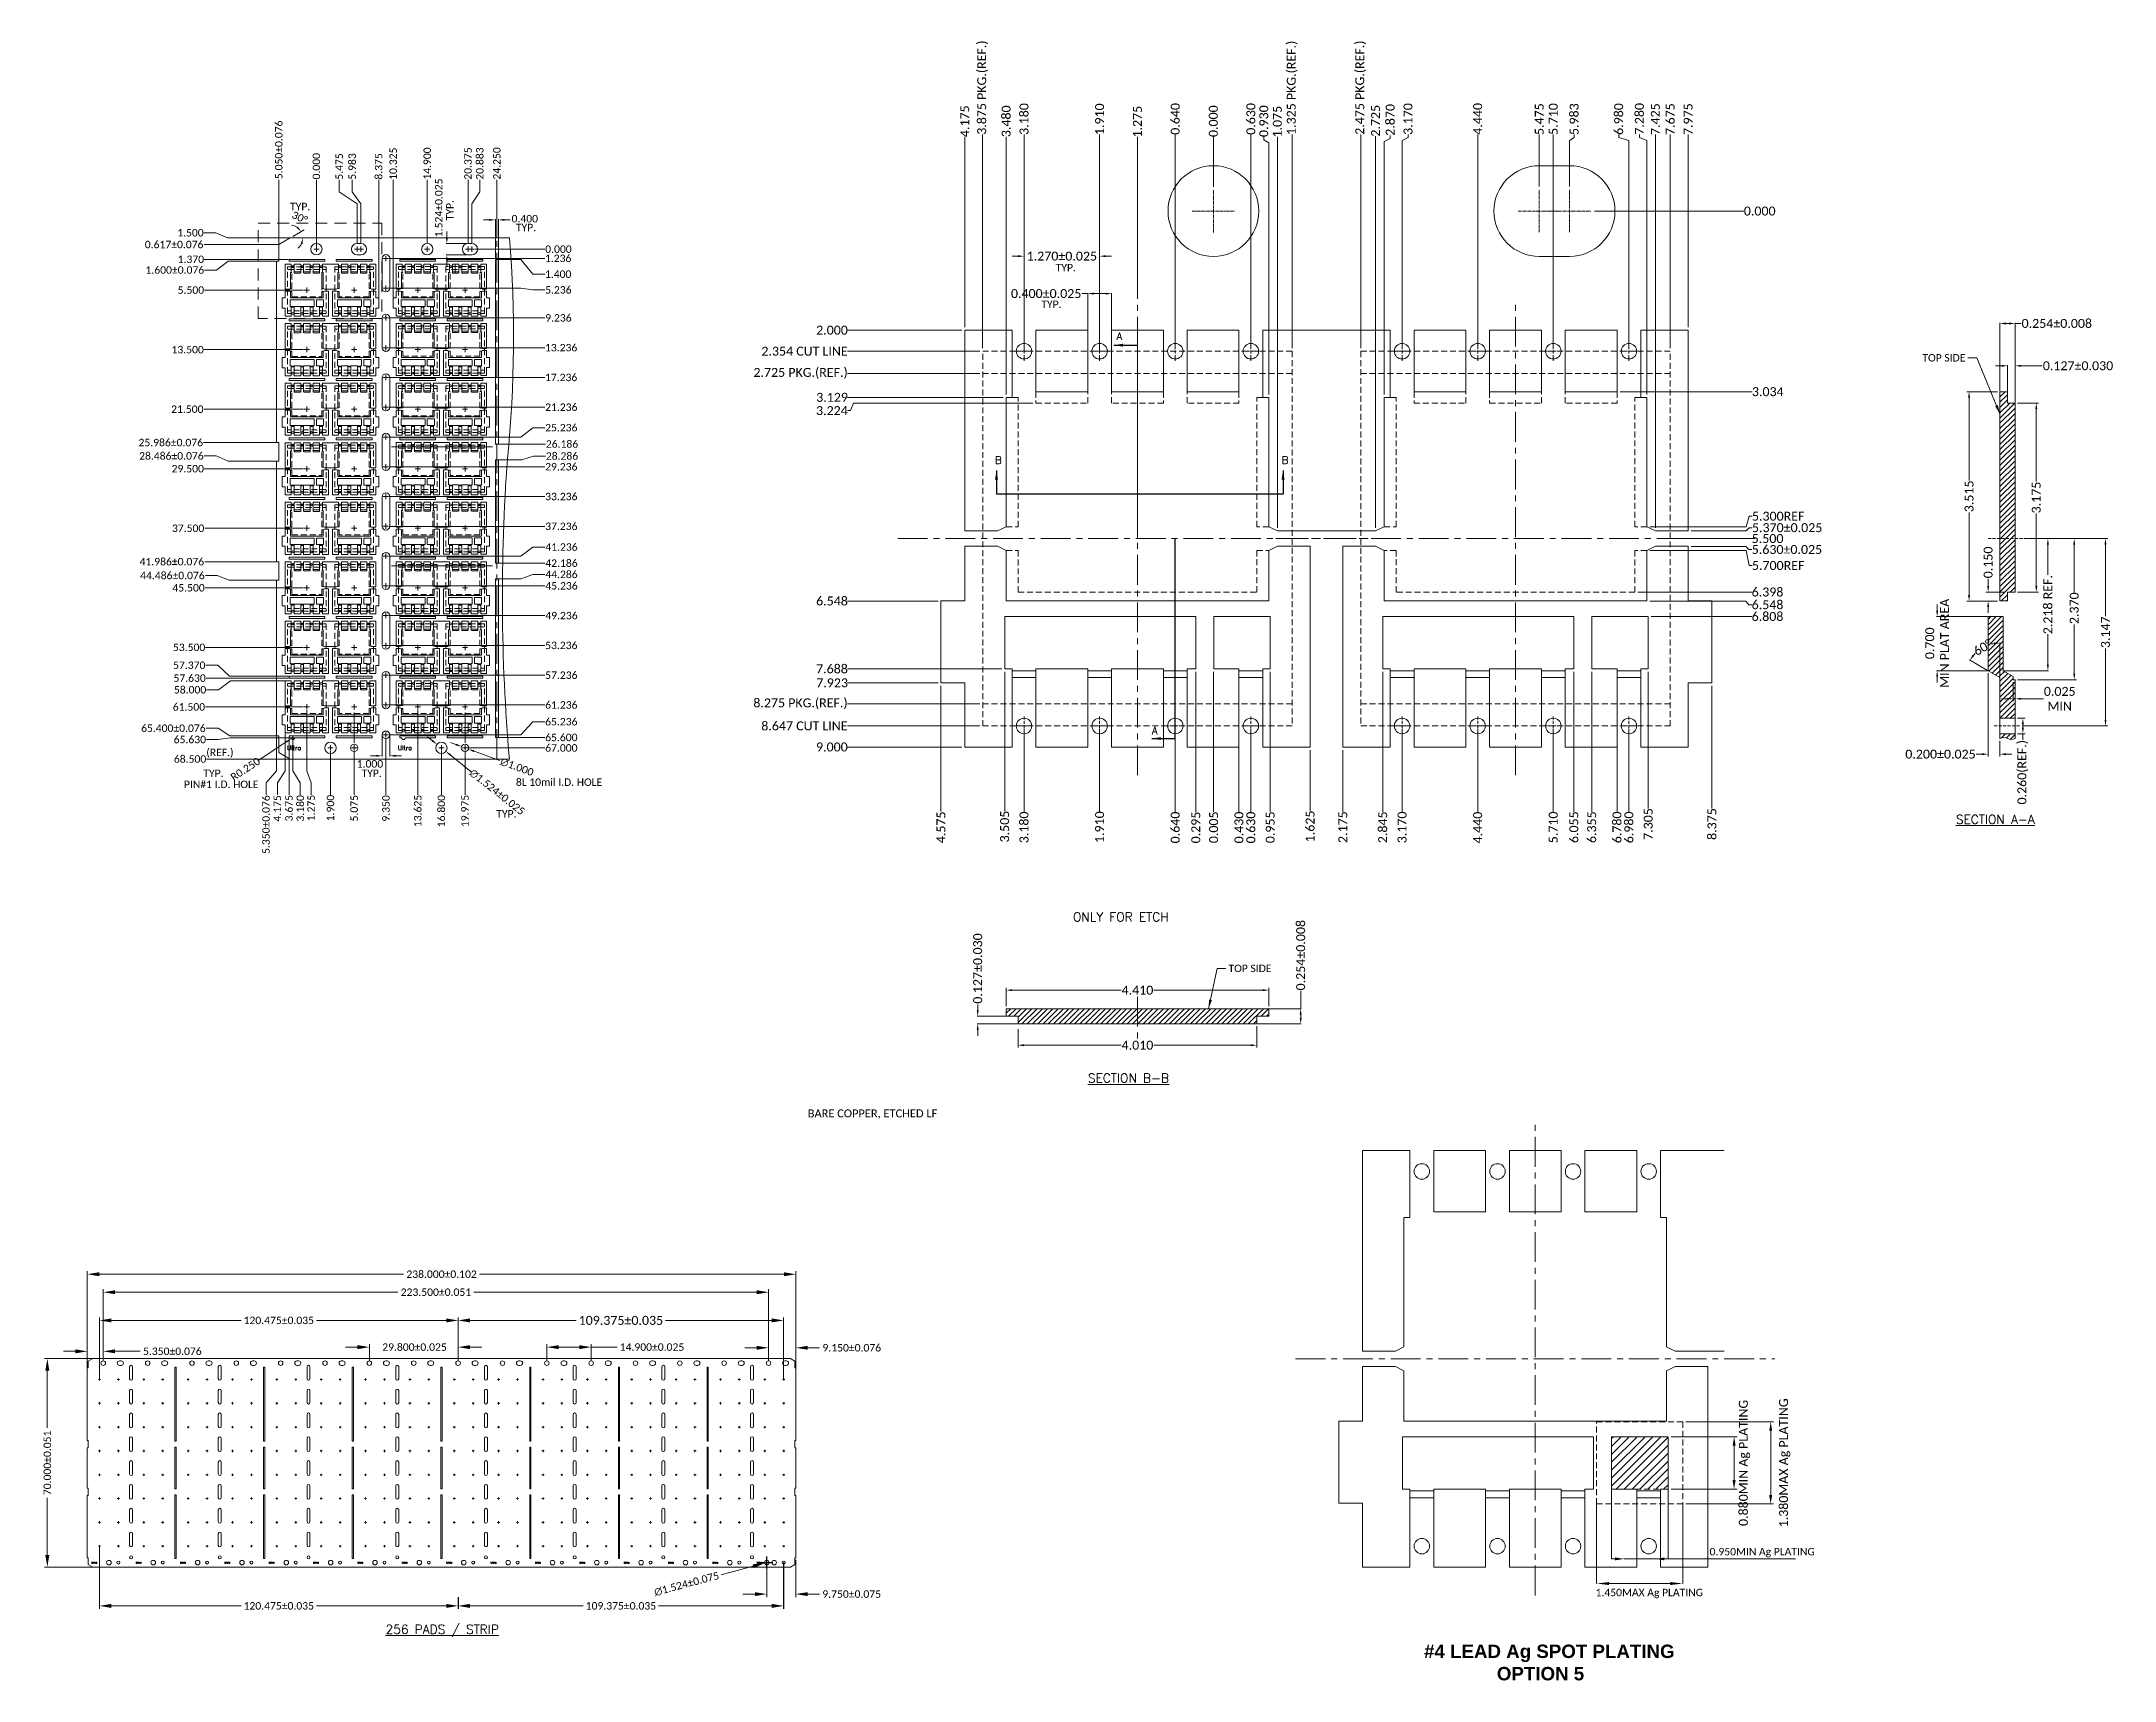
# Model space of a CAD drawing. Extents: x -92 to 604, y -481 to 70.
import ezdxf
from ezdxf.enums import TextEntityAlignment as Align

# ---------------------------------------------------------------- set-up
doc = ezdxf.new("R2010")
doc.units = 0
doc.header["$LTSCALE"] = 8
doc.header["$MEASUREMENT"] = 0
for name, pattern in [('CENTER', [2, 1.25, -0.25, 0.25, -0.25]), ('DASHED', [0.8, 0.5, -0.3]), ('HIDDEN', [0.375, 0.25, -0.125]), ('HIDDEN2', [0.1875, 0.125, -0.0625])]:
    doc.linetypes.add(name, pattern=pattern)
doc.layers.get('0').update_dxf_attribs({"linetype": 'CONTINUOUS'})
doc.layers.get('DEFPOINTS').update_dxf_attribs({"linetype": 'CONTINUOUS'})
doc.layers.add('AM_5', color=3, linetype='CONTINUOUS', lineweight=15)
for name, color, linetype in [('CEN', 2, 'CENTER'), ('COIN-LINE', 4, 'CONTINUOUS'), ('DIM', 7, 'CONTINUOUS'), ('LF-LINE', 1, 'CONTINUOUS'), ('PKG-OUT', 3, 'HIDDEN')]:
    doc.layers.add(name, color=color, linetype=linetype)
doc.styles.add('ROMANS', font='ROMANS', dxfattribs={"height": 2.5})
doc.styles.add('SIMPLEX', font='SIMPLEX', dxfattribs={"height": 2.5})
doc.styles.get("Standard").update_dxf_attribs({"font": 'SIMPLEX', "height": 3})
doc.styles.add('样式 1', font='calibri.ttf', dxfattribs={"height": 2.5})
doc.styles.add('样式1', font='calibri.ttf', dxfattribs={"height": 3})
doc.dimstyles.new('DIM-B$0', dxfattribs={"dimscale": 4, "dimtxt": 0.1, "dimasz": 0.08, "dimexe": 0.05, "dimexo": 0.05, "dimgap": 0.06, "dimtad": 0, "dimdec": 3, "dimlfac": 2, "dimzin": 0, "dimdsep": 46, "dimtxsty": 'STANDARD', "dimcen": 0.05, "dimadec": 0, "dimazin": 0, "dimtfac": 1, "dimtdec": 3, "dimtofl": 0, "dimtmove": 2, "dimatfit": 3, "dimfxl": 1, "dimtolj": 1, "dimtzin": 0, "dimarcsym": 0})
doc.dimstyles.new('DIM-B(0.05)', dxfattribs={"dimscale": 4, "dimtxt": 3, "dimasz": 0.5, "dimexe": 0.05, "dimexo": 0.05, "dimgap": 0.06, "dimtad": 0, "dimdec": 3, "dimlfac": 0.05, "dimzin": 0, "dimdsep": 46, "dimtxsty": 'STANDARD', "dimcen": 0.05, "dimadec": 0, "dimazin": 0, "dimtfac": 1, "dimtdec": 3, "dimtofl": 0, "dimtmove": 2, "dimatfit": 3, "dimfxl": 1, "dimtolj": 1, "dimtzin": 0, "dimarcsym": 0})
doc.dimstyles.new('DIM-B(0.4)', dxfattribs={"dimscale": 4, "dimtxt": 3, "dimasz": 0.5, "dimexe": 0.05, "dimexo": 0.05, "dimgap": 0.06, "dimtad": 0, "dimdec": 3, "dimlfac": 0.4, "dimzin": 0, "dimdsep": 46, "dimtxsty": 'STANDARD', "dimcen": 0.05, "dimadec": 0, "dimazin": 0, "dimtfac": 1, "dimtdec": 3, "dimtofl": 0, "dimtmove": 2, "dimatfit": 3, "dimfxl": 1, "dimtolj": 1, "dimtzin": 0, "dimarcsym": 0})
doc.dimstyles.new('DIM-B(0.4)$0', dxfattribs={"dimscale": 4, "dimtxt": 3, "dimasz": 0.5, "dimexe": 0.05, "dimexo": 0.05, "dimgap": 0.06, "dimtad": 0, "dimdec": 3, "dimlfac": 0.4, "dimzin": 0, "dimdsep": 46, "dimtxsty": 'STANDARD', "dimcen": 0.05, "dimadec": 0, "dimazin": 0, "dimtfac": 1, "dimtdec": 3, "dimtofl": 0, "dimtmove": 2, "dimatfit": 3, "dimfxl": 1, "dimtolj": 1, "dimtzin": 0, "dimarcsym": 0})
doc.dimstyles.get("Standard").update_dxf_attribs({"dimtxt": 3, "dimasz": 0.18, "dimexe": 0.18, "dimexo": 0.0625, "dimgap": 0.09, "dimtad": 0, "dimtih": 1, "dimtoh": 1, "dimdec": 4, "dimzin": 0, "dimdsep": 46, "dimtxsty": 'STANDARD', "dimcen": 0.09, "dimadec": 0, "dimazin": 0, "dimtfac": 1, "dimtdec": 4, "dimtofl": 0, "dimtmove": 0, "dimatfit": 3, "dimfxl": 1, "dimtolj": 1, "dimtzin": 0, "dimarcsym": 0})

msp = doc.modelspace()

# ---------------------------------------------------------------- texts
at = {"color": 0, "lineweight": 0, "style": 'SIMPLEX'}
msp.add_text('ONLY FOR ETCH', height=3, dxfattribs=at).set_placement((254.1722, -225.7699))
at = {"color": 5, "lineweight": 0, "char_height": 2.5, "attachment_point": 1, "style": '样式 1'}
for s, insert, width in [('TYP.', (-8.8665, 15.5712), 3.760148), ('TYP.', (67.0088, 8.5359), 3.760148), ('TYP.', (248.351, -4.9687), 3.760148), ('TYP.', (243.5272, -17.2559), 3.760148), ('(REF.)', (-36.9882, -167.7713), 10.483826), ('PIN#1 I.D. HOLE', (-44.5107, -178.4976), 42.744165), ('TYP.', (-37.9867, -174.7696), 3.760148), ('TYP.', (15.1636, -174.7696), 3.760148), ('8L 10mil I.D. HOLE', (67.0088, -177.7637), 36.149998), ('TYP.', (60.4243, -188.4017), 3.760148)]:
    msp.add_mtext(s, dxfattribs=dict(at, insert=insert, width=width))
at = {"color": 5, "lineweight": 0, "insert": (43.5696, 9.6877), "char_height": 2.5, "width": 3.760148, "attachment_point": 1, "rotation": 90, "style": '样式 1'}
msp.add_mtext('TYP.', dxfattribs=at)
at = {"color": 5, "lineweight": 0, "char_height": 3, "attachment_point": 5, "rotation": 90, "style": 'SIMPLEX'}
for s, insert in [('\\A1;\\fCalibri|b0|i0|c0|p0;0.880MIN Ag PLATING', (479.7483, -407.6399)), ('\\A1;\\fCalibri|b0|i0|c0|p0;1.380MAX Ag PLATING', (493.2643, -407.6399))]:
    msp.add_mtext(s, dxfattribs=dict(at, insert=insert))
at = {"color": 5, "lineweight": 0, "char_height": 2.5, "attachment_point": 5, "style": 'SIMPLEX'}
for s, insert in [('\\A1;\\fCalibri|b0|i0|c0|p0;0.950MIN Ag PLATING', (485.6822, -437.787)), ('\\A1;\\fCalibri|b0|i0|c0|p0;1.450MAX Ag PLATING', (447.76, -451.5111))]:
    msp.add_mtext(s, dxfattribs=dict(at, insert=insert))
at = {"layer": 'DIM', "lineweight": 0, "style": 'SIMPLEX'}
for s, p in [('A', (268.7677, -30.4932)), ('B', (227.9777, -72.0932)), ('B', (324.2448, -72.0932)), ('A', (280.6488, -162.9733))]:
    msp.add_text(s, height=2.5, dxfattribs=at).set_placement(p)
at = {"layer": 'DIM', "style": '样式1'}
msp.add_text('BARE COPPER, ETCHED LF', height=2.67, dxfattribs=at).set_placement((165.0624, -291.599))
at = {"layer": 'DIM', "color": 5, "lineweight": 0, "char_height": 2.5, "style": 'SIMPLEX'}
for s, insert, attachment_point in [('\\A1;\\fCalibri|b0|i0|c0|p0;TOP SIDE', (553.9417, -37.7597), 9), ('{\\fCalibri|b0|i0|c0|p0;TOP SIDE}', (306.4068, -240.3081), 1)]:
    msp.add_mtext(s, dxfattribs=dict(at, insert=insert, attachment_point=attachment_point))
at = {"layer": 'LF-LINE', "color": 0, "lineweight": 0, "style": 'ROMANS'}
for s, p in [('%%USECTION A-A', (550.7543, -193.0165)), ('%%USECTION B-B', (259.1739, -279.9166))]:
    msp.add_text(s, height=3, dxfattribs=at).set_placement(p)
at = {"layer": 'LF-LINE', "color": 7, "lineweight": 0, "style": 'ROMANS'}
msp.add_text('%%U256 PADS / STRIP', height=3, dxfattribs=at).set_placement((23.2404, -465.0363))
at = {"layer": 'LF-LINE', "color": 0, "insert": (372.0976, -468.6737), "char_height": 4.5, "width": 135.882196, "attachment_point": 1, "style": '样式 1'}
msp.add_mtext('{\\fArial|b1|i0|c238|p34;#4\\fArial|b1|i0|c134|p34; \\fArial|b1|i0|c238|p34;LEAD Ag SPOT PLATING\\P\\fArial|b1|i0|c204|p34;         \\fArial|b1|i0|c134|p34;     \\fArial|b1|i0|c238|p34;OPTION \\fArial|b1|i0|c134|p34;5 }', dxfattribs=at)
at = {"layer": 'PKG-OUT', "lineweight": 0, "style": 'SIMPLEX'}
for height, p in [(1.5, (-7.5089, -167.5)), (1.5, (29.7411, -167.5)), (0.6, (-74.6037, -441.1325)), (0.6, (-59.7037, -441.1325)), (0.6, (-44.8037, -441.1325)), (0.6, (-29.9037, -441.1325)), (0.6, (-15.0037, -441.1325)), (0.6, (-0.1037, -441.1325)), (0.6, (14.7963, -441.1325)), (0.6, (29.6963, -441.1325)), (0.6, (44.5963, -441.1325)), (0.6, (59.4963, -441.1325)), (0.6, (74.3963, -441.1325)), (0.6, (89.2963, -441.1325)), (0.6, (104.1963, -441.1325)), (0.6, (119.0963, -441.1325)), (0.6, (133.9963, -441.1325)), (0.6, (148.8963, -441.1325))]:
    msp.add_text('Ultra', height=height, dxfattribs=at).set_placement(p, align=Align.MIDDLE_CENTER)

# ---------------------------------------------------------------- blocks, each defined once
blk = doc.blocks.new('*D108')
at = {"layer": 'DEFPOINTS', "color": 0, "transparency": 16777216}
for p in [(1390.51, -2555.84), (1360.71, -2560.45), (1390.51, -2560.45)]:
    blk.add_point(p, dxfattribs=at)
at = {"layer": 'DIM', "color": 0, "lineweight": 0, "transparency": 16777216}
for p, q in [((1356.71, -2555.84), (1352.71, -2555.84)), ((1360.71, -2560.45), (1360.71, -2554.84)), ((1390.51, -2560.45), (1390.51, -2554.84)), ((1394.51, -2555.84), (1398.51, -2555.84))]:
    blk.add_line(p, q, dxfattribs=at)
at = {"layer": 'DIM', "color": 0, "transparency": 16777216}
for points in [[(1356.71, -2556.51), (1356.71, -2555.18), (1360.71, -2555.84)], [(1394.51, -2555.18), (1394.51, -2556.51), (1390.51, -2555.84)]]:
    blk.add_solid(points, dxfattribs=at)
at = {"layer": 'DIM', "color": 0, "lineweight": 0, "transparency": 16777216, "insert": (1375.87, -2555.84), "char_height": 3, "attachment_point": 5}
blk.add_mtext('\\A1;\\fCalibri|b0|i0|c0|p0;\\H0.833333x;29.800%%p0.025', dxfattribs=at)
blk = doc.blocks.new('*D174')
at = {"color": 0, "lineweight": 0, "transparency": 16777216}
for p, q in [((1904.51, -2300.25), (1904.51, -2297.75)), ((1910.21, -2302.25), (1903.71, -2302.25)), ((1907.67, -2305.25), (1903.71, -2305.25)), ((1904.51, -2307.25), (1904.51, -2309.25))]:
    blk.add_line(p, q, dxfattribs=at)
at = {"color": 0, "transparency": 16777216}
for points in [[(1904.18, -2300.25), (1904.84, -2300.25), (1904.51, -2302.25)], [(1904.84, -2307.25), (1904.18, -2307.25), (1904.51, -2305.25)]]:
    blk.add_solid(points, dxfattribs=at)
at = {"layer": 'DEFPOINTS', "color": 0, "transparency": 16777216}
for p in [(1911.01, -2302.25), (1904.51, -2305.25), (1908.47, -2305.25)]:
    blk.add_point(p, dxfattribs=at)
at = {"color": 0, "lineweight": 0, "transparency": 16777216, "insert": (1904.51, -2292.29), "char_height": 3, "attachment_point": 5, "rotation": 90}
blk.add_mtext('\\A1;\\fCalibri|b0|i0|c0|p0;0.150', dxfattribs=at)
blk = doc.blocks.new('*D0')
at = {"layer": 'DEFPOINTS', "color": 0, "transparency": 16777216}
for p in [(1494.21, -2629.06), (1503.96, -2627.27), (1503.96, -2638.79)]:
    blk.add_point(p, dxfattribs=at)
at = {"layer": 'DIM', "color": 0, "lineweight": 0, "transparency": 16777216}
for p, q in [((1494.21, -2629.06), (1494.21, -2639.79)), ((1503.96, -2627.27), (1503.96, -2639.79)), ((1490.21, -2638.79), (1486.21, -2638.79)), ((1507.96, -2638.79), (1511.96, -2638.79))]:
    blk.add_line(p, q, dxfattribs=at)
at = {"layer": 'DIM', "color": 0, "transparency": 16777216}
for points in [[(1490.21, -2639.46), (1490.21, -2638.13), (1494.21, -2638.79)], [(1507.96, -2638.13), (1507.96, -2639.46), (1503.96, -2638.79)]]:
    blk.add_solid(points, dxfattribs=at)
at = {"layer": 'DIM', "color": 0, "lineweight": 0, "transparency": 16777216, "insert": (1522.73, -2638.79), "char_height": 3, "attachment_point": 5}
blk.add_mtext('\\A1;\\fCalibri|b0|i0|c0|p0;\\H0.833333x;9.750%%p0.075', dxfattribs=at)
blk = doc.blocks.new('*D106')
at = {"layer": 'DEFPOINTS', "color": 0, "transparency": 16777216}
for p in [(1267.79, -2559.71), (1252.52, -2629.71), (1267.79, -2629.71)]:
    blk.add_point(p, dxfattribs=at)
at = {"layer": 'DIM', "color": 0, "lineweight": 0, "transparency": 16777216}
for p, q in [((1267.79, -2559.71), (1251.52, -2559.71)), ((1252.52, -2563.71), (1252.52, -2582.95)), ((1252.52, -2625.71), (1252.52, -2606.46)), ((1267.79, -2629.71), (1251.52, -2629.71))]:
    blk.add_line(p, q, dxfattribs=at)
at = {"layer": 'DIM', "color": 0, "transparency": 16777216}
for points in [[(1253.19, -2563.71), (1251.85, -2563.71), (1252.52, -2559.71)], [(1251.85, -2625.71), (1253.19, -2625.71), (1252.52, -2629.71)]]:
    blk.add_solid(points, dxfattribs=at)
at = {"layer": 'DIM', "color": 0, "lineweight": 0, "transparency": 16777216, "insert": (1252.52, -2594.71), "char_height": 3, "attachment_point": 5, "rotation": 90}
blk.add_mtext('\\A1;\\fCalibri|b0|i0|c0|p0;\\H0.833333x;70.000%%p0.051', dxfattribs=at)
blk = doc.blocks.new('*D105')
at = {"layer": 'DEFPOINTS', "color": 0, "transparency": 16777216}
for p in [(1270.03, -2622.71), (1270.03, -2642.75), (1390.51, -2639.77)]:
    blk.add_point(p, dxfattribs=at)
at = {"layer": 'DIM', "color": 0, "lineweight": 0, "transparency": 16777216}
for p, q in [((1270.03, -2622.71), (1270.03, -2643.75)), ((1274.03, -2642.75), (1317.6, -2642.75)), ((1386.51, -2642.75), (1342.95, -2642.75)), ((1390.51, -2639.77), (1390.51, -2643.75))]:
    blk.add_line(p, q, dxfattribs=at)
at = {"layer": 'DIM', "color": 0, "transparency": 16777216}
for points in [[(1274.03, -2642.08), (1274.03, -2643.42), (1270.03, -2642.75)], [(1386.51, -2643.42), (1386.51, -2642.08), (1390.51, -2642.75)]]:
    blk.add_solid(points, dxfattribs=at)
at = {"layer": 'DIM', "color": 0, "lineweight": 0, "transparency": 16777216, "insert": (1330.27, -2642.75), "char_height": 3, "attachment_point": 5}
blk.add_mtext('\\A1;\\fCalibri|b0|i0|c0|p0;\\H0.833333x;120.475%%p0.035', dxfattribs=at)
blk = doc.blocks.new('*D113')
at = {"layer": 'DEFPOINTS', "color": 0, "transparency": 16777216}
for p in [(1390.51, -2546.87), (1390.51, -2560.45), (1270.03, -2566.71)]:
    blk.add_point(p, dxfattribs=at)
at = {"layer": 'DIM', "color": 0, "lineweight": 0, "transparency": 16777216}
for p, q in [((1270.03, -2566.71), (1270.03, -2545.87)), ((1274.03, -2546.87), (1317.6, -2546.87)), ((1386.51, -2546.87), (1342.95, -2546.87)), ((1390.51, -2560.45), (1390.51, -2545.87))]:
    blk.add_line(p, q, dxfattribs=at)
at = {"layer": 'DIM', "color": 0, "transparency": 16777216}
for points in [[(1274.03, -2546.2), (1274.03, -2547.54), (1270.03, -2546.87)], [(1386.51, -2547.54), (1386.51, -2546.2), (1390.51, -2546.87)]]:
    blk.add_solid(points, dxfattribs=at)
at = {"layer": 'DIM', "color": 0, "lineweight": 0, "transparency": 16777216, "insert": (1330.27, -2546.87), "char_height": 3, "attachment_point": 5}
blk.add_mtext('\\A1;\\fCalibri|b0|i0|c0|p0;\\H0.833333x;120.475%%p0.035', dxfattribs=at)
blk = doc.blocks.new('*D123')
at = {"layer": 'DEFPOINTS', "color": 0, "transparency": 16777216}
for p in [(1404.03, -2177.24), (1403.03, -2190.58), (1404.03, -2190.58)]:
    blk.add_point(p, dxfattribs=at)
at = {"layer": 'DIM', "color": 0, "lineweight": 0, "transparency": 16777216}
for p, q in [((1401.03, -2177.24), (1399.03, -2177.24)), ((1403.03, -2190.38), (1403.03, -2177.04)), ((1404.03, -2190.38), (1404.03, -2177.04)), ((1406.03, -2177.24), (1408.03, -2177.24))]:
    blk.add_line(p, q, dxfattribs=at)
at = {"layer": 'DIM', "color": 0, "transparency": 16777216}
for points in [[(1401.03, -2177.58), (1401.03, -2176.91), (1403.03, -2177.24)], [(1406.03, -2176.91), (1406.03, -2177.58), (1404.03, -2177.24)]]:
    blk.add_solid(points, dxfattribs=at)
at = {"layer": 'DIM', "color": 0, "lineweight": 0, "transparency": 16777216, "insert": (1412.91, -2176.86), "char_height": 2.5, "attachment_point": 5, "style": '样式 1'}
blk.add_mtext('\\A1;0.400', dxfattribs=at)
blk = doc.blocks.new('*D124')
at = {"layer": 'DEFPOINTS', "color": 0, "transparency": 16777216}
for p in [(1393.83, -2185.17), (1386.74, -2188.98), (1393.84, -2188.98)]:
    blk.add_point(p, dxfattribs=at)
at = {"layer": 'DIM', "color": 0, "lineweight": 0, "transparency": 16777216}
for p, q in [((1393.63, -2185.17), (1386.54, -2185.17)), ((1386.74, -2183.17), (1386.74, -2181.17)), ((1393.64, -2188.98), (1386.54, -2188.98)), ((1386.74, -2190.98), (1386.74, -2192.98))]:
    blk.add_line(p, q, dxfattribs=at)
at = {"layer": 'DIM', "color": 0, "transparency": 16777216}
for points in [[(1386.41, -2183.17), (1387.08, -2183.17), (1386.74, -2185.17)], [(1387.08, -2190.98), (1386.41, -2190.98), (1386.74, -2188.98)]]:
    blk.add_solid(points, dxfattribs=at)
at = {"layer": 'DIM', "color": 0, "lineweight": 0, "transparency": 16777216, "insert": (1384.03, -2173.2), "char_height": 2.5, "attachment_point": 5, "rotation": 90, "style": '样式 1'}
blk.add_mtext('\\A1;1.524%%p0.025', dxfattribs=at)
blk = doc.blocks.new('*D141')
at = {"layer": 'DEFPOINTS', "color": 0, "transparency": 16777216}
for p in [(1342.9, -2187.08), (1366.28, -2351.06), (1366.28, -2370.33)]:
    blk.add_point(p, dxfattribs=at)
at = {"layer": 'DIM', "color": 0, "lineweight": 0, "transparency": 16777216}
for p, q in [((1366.28, -2351.26), (1366.28, -2362.33)), ((1366.28, -2362.33), (1366.28, -2366.33)), ((1366.28, -2366.33), (1366.28, -2370.33))]:
    blk.add_line(p, q, dxfattribs=at)
at = {"layer": 'DIM', "color": 0, "lineweight": 0, "transparency": 16777216, "insert": (1366.28, -2374.91), "char_height": 2.5, "attachment_point": 5, "rotation": 90, "style": '样式 1'}
blk.add_mtext('\\A1;9.350', dxfattribs=at)
blk = doc.blocks.new('*D146')
at = {"layer": 'DEFPOINTS', "color": 0, "transparency": 16777216}
for p in [(1342.9, -2187.08), (1333.72, -2351.15), (1333.72, -2370.33)]:
    blk.add_point(p, dxfattribs=at)
at = {"layer": 'DIM', "color": 0, "lineweight": 0, "transparency": 16777216}
blk.add_line((1333.72, -2351.35), (1333.72, -2370.33), dxfattribs=at)
at = {"layer": 'DIM', "color": 0, "lineweight": 0, "transparency": 16777216, "insert": (1333.72, -2374.84), "char_height": 2.5, "attachment_point": 5, "rotation": 90, "style": '样式 1'}
blk.add_mtext('\\A1;3.675', dxfattribs=at)
blk = doc.blocks.new('*D117')
at = {"layer": 'DEFPOINTS', "color": 0, "transparency": 16777216}
for p in [(1342.9, -2163.83), (1342.9, -2187.08), (1342.9, -2187.08)]:
    blk.add_point(p, dxfattribs=at)
at = {"layer": 'DIM', "color": 0, "lineweight": 0, "transparency": 16777216}
blk.add_line((1342.9, -2186.88), (1342.9, -2163.83), dxfattribs=at)
at = {"layer": 'DIM', "color": 0, "lineweight": 0, "transparency": 16777216, "insert": (1342.9, -2159.23), "char_height": 2.5, "attachment_point": 5, "rotation": 90, "style": '样式 1'}
blk.add_mtext('\\A1;0.000', dxfattribs=at)
blk = doc.blocks.new('*D95')
at = {"color": 0, "lineweight": 0, "transparency": 16777216}
for p, q in [((1907.67, -2234.96), (1897.3, -2234.96)), ((1898.1, -2236.96), (1898.1, -2264.73)), ((1898.1, -2303.25), (1898.1, -2275.47)), ((1907.67, -2305.25), (1897.3, -2305.25))]:
    blk.add_line(p, q, dxfattribs=at)
at = {"color": 0, "transparency": 16777216}
for points in [[(1898.44, -2236.96), (1897.77, -2236.96), (1898.1, -2234.96)], [(1897.77, -2303.25), (1898.44, -2303.25), (1898.1, -2305.25)]]:
    blk.add_solid(points, dxfattribs=at)
at = {"layer": 'DEFPOINTS', "color": 0, "transparency": 16777216}
for p in [(1898.1, -2234.96), (1908.47, -2234.96), (1908.47, -2305.25)]:
    blk.add_point(p, dxfattribs=at)
at = {"color": 0, "lineweight": 0, "transparency": 16777216, "insert": (1898.1, -2270.1), "char_height": 3, "attachment_point": 5, "rotation": 90}
blk.add_mtext('\\A1;\\fCalibri|b0|i0|c0|p0;3.515', dxfattribs=at)
blk = doc.blocks.new('*D93')
at = {"color": 0, "lineweight": 0, "transparency": 16777216}
for p, q in [((1918.35, -2284.29), (1934.23, -2284.29)), ((1933.43, -2286.29), (1933.43, -2302.26)), ((1933.43, -2329.69), (1933.43, -2313.09)), ((1914.35, -2331.69), (1934.23, -2331.69))]:
    blk.add_line(p, q, dxfattribs=at)
at = {"color": 0, "transparency": 16777216}
for points in [[(1933.76, -2286.29), (1933.09, -2286.29), (1933.43, -2284.29)], [(1933.09, -2329.69), (1933.76, -2329.69), (1933.43, -2331.69)]]:
    blk.add_solid(points, dxfattribs=at)
at = {"layer": 'DEFPOINTS', "color": 0, "transparency": 16777216}
for p in [(1917.55, -2284.29), (1933.43, -2284.29), (1913.55, -2331.69)]:
    blk.add_point(p, dxfattribs=at)
at = {"color": 0, "lineweight": 0, "transparency": 16777216, "insert": (1933.43, -2307.67), "char_height": 3, "attachment_point": 5, "rotation": 90}
blk.add_mtext('\\A1;\\fCalibri|b0|i0|c0|p0;2.370', dxfattribs=at)
blk = doc.blocks.new('*D98')
at = {"color": 0, "lineweight": 0, "transparency": 16777216}
for p, q in [((1919.35, -2284.29), (1944.72, -2284.29)), ((1943.92, -2286.29), (1943.92, -2310.35)), ((1943.92, -2345.22), (1943.92, -2321.15)), ((1916.27, -2347.22), (1944.72, -2347.22))]:
    blk.add_line(p, q, dxfattribs=at)
at = {"color": 0, "transparency": 16777216}
for points in [[(1944.26, -2286.29), (1943.59, -2286.29), (1943.92, -2284.29)], [(1943.59, -2345.22), (1944.26, -2345.22), (1943.92, -2347.22)]]:
    blk.add_solid(points, dxfattribs=at)
at = {"layer": 'DEFPOINTS', "color": 0, "transparency": 16777216}
for p in [(1918.55, -2284.29), (1915.47, -2347.22), (1943.92, -2347.22)]:
    blk.add_point(p, dxfattribs=at)
at = {"color": 0, "lineweight": 0, "transparency": 16777216, "insert": (1943.92, -2315.75), "char_height": 3, "attachment_point": 5, "rotation": 90}
blk.add_mtext('\\A1;\\fCalibri|b0|i0|c0|p0;3.147', dxfattribs=at)
blk = doc.blocks.new('*D102')
at = {"color": 0, "lineweight": 0, "transparency": 16777216}
for p, q in [((1908.47, -2234.76), (1908.47, -2211.83)), ((1910.47, -2212.03), (1911.55, -2212.03)), ((1913.55, -2238.56), (1913.55, -2211.83)), ((1913.55, -2212.03), (1915.55, -2212.03))]:
    blk.add_line(p, q, dxfattribs=at)
at = {"color": 0, "transparency": 16777216}
for points in [[(1910.47, -2211.7), (1910.47, -2212.37), (1908.47, -2212.03)], [(1911.55, -2212.37), (1911.55, -2211.7), (1913.55, -2212.03)]]:
    blk.add_solid(points, dxfattribs=at)
at = {"layer": 'DEFPOINTS', "color": 0, "transparency": 16777216}
for p in [(1913.55, -2212.03), (1908.47, -2234.96), (1913.55, -2238.76)]:
    blk.add_point(p, dxfattribs=at)
at = {"color": 0, "lineweight": 0, "transparency": 16777216, "insert": (1927.57, -2212.03), "char_height": 3, "attachment_point": 5}
blk.add_mtext('\\A1;\\fCalibri|b0|i0|c0|p0;0.254%%p0.008', dxfattribs=at)
blk = doc.blocks.new('*D172')
at = {"layer": 'DEFPOINTS', "color": 0, "transparency": 16777216}
for p in [(1330.28, -2163.75), (1330.28, -2185.53), (1342.9, -2187.08)]:
    blk.add_point(p, dxfattribs=at)
at = {"layer": 'DIM', "color": 0, "lineweight": 0, "transparency": 16777216}
blk.add_line((1330.28, -2185.33), (1330.28, -2163.75), dxfattribs=at)
at = {"layer": 'DIM', "color": 0, "lineweight": 0, "transparency": 16777216, "insert": (1330.28, -2153.73), "char_height": 2.5, "attachment_point": 5, "rotation": 90, "style": '样式 1'}
blk.add_mtext('\\A1;5.050%%p0.076', dxfattribs=at)
blk = doc.blocks.new('*D152')
at = {"layer": 'DEFPOINTS', "color": 0, "transparency": 16777216}
for p in [(1342.91, -2187.08), (1305.88, -2347.99), (1329.53, -2350.58)]:
    blk.add_point(p, dxfattribs=at)
at = {"layer": 'DIM', "color": 0, "lineweight": 0, "transparency": 16777216}
for p, q in [((1309.88, -2347.99), (1305.88, -2347.99)), ((1313.88, -2350.58), (1309.88, -2347.99)), ((1329.33, -2350.58), (1313.88, -2350.58))]:
    blk.add_line(p, q, dxfattribs=at)
at = {"layer": 'DIM', "color": 0, "lineweight": 0, "transparency": 16777216, "insert": (1294.86, -2347.99), "char_height": 2.5, "attachment_point": 5, "style": '样式 1'}
blk.add_mtext('\\A1;65.400%%p0.076', dxfattribs=at)
blk = doc.blocks.new('*D150')
at = {"layer": 'DEFPOINTS', "color": 0, "transparency": 16777216}
for p in [(1342.91, -2187.08), (1306.03, -2358.33), (1334.1, -2358.33)]:
    blk.add_point(p, dxfattribs=at)
at = {"layer": 'DIM', "color": 0, "lineweight": 0, "transparency": 16777216}
blk.add_line((1333.9, -2358.33), (1306.03, -2358.33), dxfattribs=at)
at = {"layer": 'DIM', "color": 0, "lineweight": 0, "transparency": 16777216, "insert": (1300.47, -2358.33), "char_height": 2.5, "attachment_point": 5, "style": '样式 1'}
blk.add_mtext('\\A1;68.500', dxfattribs=at)
blk = doc.blocks.new('*D148')
at = {"layer": 'DEFPOINTS', "color": 0, "transparency": 16777216}
for p in [(1342.9, -2187.08), (1329.53, -2350.58), (1326, -2370.33)]:
    blk.add_point(p, dxfattribs=at)
at = {"layer": 'DIM', "color": 0, "lineweight": 0, "transparency": 16777216}
for p, q in [((1329.53, -2350.78), (1329.53, -2362.33)), ((1329.53, -2362.33), (1326, -2366.33)), ((1326, -2366.33), (1326, -2370.33))]:
    blk.add_line(p, q, dxfattribs=at)
at = {"layer": 'DIM', "color": 0, "lineweight": 0, "transparency": 16777216, "insert": (1326, -2380.35), "char_height": 2.5, "attachment_point": 5, "rotation": 90, "style": '样式 1'}
blk.add_mtext('\\A1;5.350%%p0.076', dxfattribs=at)
blk = doc.blocks.new('*D142')
at = {"layer": 'DEFPOINTS', "color": 0, "transparency": 16777216}
for p in [(1342.9, -2187.08), (1355.59, -2355.46), (1355.59, -2370.33)]:
    blk.add_point(p, dxfattribs=at)
at = {"layer": 'DIM', "color": 0, "lineweight": 0, "transparency": 16777216}
blk.add_line((1355.59, -2355.66), (1355.59, -2370.33), dxfattribs=at)
at = {"layer": 'DIM', "color": 0, "lineweight": 0, "transparency": 16777216, "insert": (1355.59, -2374.84), "char_height": 2.5, "attachment_point": 5, "rotation": 90, "style": '样式 1'}
blk.add_mtext('\\A1;5.075', dxfattribs=at)
blk = doc.blocks.new('*D139')
at = {"layer": 'DEFPOINTS', "color": 0, "transparency": 16777216}
for p in [(1342.9, -2187.08), (1376.97, -2341.71), (1376.97, -2370.33)]:
    blk.add_point(p, dxfattribs=at)
at = {"layer": 'DIM', "color": 0, "lineweight": 0, "transparency": 16777216}
blk.add_line((1376.97, -2341.91), (1376.97, -2370.33), dxfattribs=at)
at = {"layer": 'DIM', "color": 0, "lineweight": 0, "transparency": 16777216, "insert": (1376.97, -2375.77), "char_height": 2.5, "attachment_point": 5, "rotation": 90, "style": '样式 1'}
blk.add_mtext('\\A1;13.625', dxfattribs=at)
blk = doc.blocks.new('*D137')
at = {"layer": 'DEFPOINTS', "color": 0, "transparency": 16777216}
for p in [(1342.9, -2187.08), (1392.84, -2355.46), (1392.84, -2370.33)]:
    blk.add_point(p, dxfattribs=at)
at = {"layer": 'DIM', "color": 0, "lineweight": 0, "transparency": 16777216}
blk.add_line((1392.84, -2355.66), (1392.84, -2370.33), dxfattribs=at)
at = {"layer": 'DIM', "color": 0, "lineweight": 0, "transparency": 16777216, "insert": (1392.84, -2375.77), "char_height": 2.5, "attachment_point": 5, "rotation": 90, "style": '样式 1'}
blk.add_mtext('\\A1;19.975', dxfattribs=at)
blk = doc.blocks.new('*D128')
at = {"layer": 'DEFPOINTS', "color": 0, "transparency": 16777216}
for p in [(1342.91, -2187.08), (1404.03, -2190.58), (1419.64, -2195.48)]:
    blk.add_point(p, dxfattribs=at)
at = {"layer": 'DIM', "color": 0, "lineweight": 0, "transparency": 16777216}
for p, q in [((1404.23, -2190.58), (1411.64, -2190.58)), ((1411.64, -2190.58), (1415.64, -2195.48)), ((1415.64, -2195.48), (1419.64, -2195.48))]:
    blk.add_line(p, q, dxfattribs=at)
at = {"layer": 'DIM', "color": 0, "lineweight": 0, "transparency": 16777216, "insert": (1424.13, -2195.48), "char_height": 2.5, "attachment_point": 5, "style": '样式 1'}
blk.add_mtext('\\A1;1.400', dxfattribs=at)
blk = doc.blocks.new('*D127')
at = {"layer": 'DEFPOINTS', "color": 0, "transparency": 16777216}
for p in [(1403.53, -2163.83), (1403.53, -2183.33), (1342.9, -2187.08)]:
    blk.add_point(p, dxfattribs=at)
at = {"layer": 'DIM', "color": 0, "lineweight": 0, "transparency": 16777216}
blk.add_line((1403.53, -2183.13), (1403.53, -2163.83), dxfattribs=at)
at = {"layer": 'DIM', "color": 0, "lineweight": 0, "transparency": 16777216, "insert": (1403.53, -2158.28), "char_height": 2.5, "attachment_point": 5, "rotation": 90, "style": '样式 1'}
blk.add_mtext('\\A1;24.250', dxfattribs=at)
blk = doc.blocks.new('*D126')
at = {"layer": 'DEFPOINTS', "color": 0, "transparency": 16777216}
for p in [(1397.8, -2163.83), (1395.11, -2185.17), (1342.9, -2187.08)]:
    blk.add_point(p, dxfattribs=at)
at = {"layer": 'DIM', "color": 0, "lineweight": 0, "transparency": 16777216}
for p, q in [((1397.8, -2167.83), (1397.8, -2163.83)), ((1395.11, -2171.83), (1397.8, -2167.83)), ((1395.11, -2184.97), (1395.11, -2171.83))]:
    blk.add_line(p, q, dxfattribs=at)
at = {"layer": 'DIM', "color": 0, "lineweight": 0, "transparency": 16777216, "insert": (1397.8, -2158.33), "char_height": 2.5, "attachment_point": 5, "rotation": 90, "style": '样式 1'}
blk.add_mtext('\\A1;20.883', dxfattribs=at)
blk = doc.blocks.new('*D125')
at = {"layer": 'DEFPOINTS', "color": 0, "transparency": 16777216}
for p in [(1393.84, -2163.83), (1393.84, -2185.17), (1342.9, -2187.08)]:
    blk.add_point(p, dxfattribs=at)
at = {"layer": 'DIM', "color": 0, "lineweight": 0, "transparency": 16777216}
blk.add_line((1393.84, -2184.97), (1393.84, -2163.83), dxfattribs=at)
at = {"layer": 'DIM', "color": 0, "lineweight": 0, "transparency": 16777216, "insert": (1393.84, -2158.32), "char_height": 2.5, "attachment_point": 5, "rotation": 90, "style": '样式 1'}
blk.add_mtext('\\A1;20.375', dxfattribs=at)
blk = doc.blocks.new('*D122')
at = {"layer": 'DEFPOINTS', "color": 0, "transparency": 16777216}
for p in [(1380.15, -2163.83), (1380.15, -2185.17), (1342.9, -2187.08)]:
    blk.add_point(p, dxfattribs=at)
at = {"layer": 'DIM', "color": 0, "lineweight": 0, "transparency": 16777216}
blk.add_line((1380.15, -2184.97), (1380.15, -2163.83), dxfattribs=at)
at = {"layer": 'DIM', "color": 0, "lineweight": 0, "transparency": 16777216, "insert": (1380.15, -2158.33), "char_height": 2.5, "attachment_point": 5, "rotation": 90, "style": '样式 1'}
blk.add_mtext('\\A1;14.900', dxfattribs=at)
blk = doc.blocks.new('*D178')
at = {"layer": 'DEFPOINTS', "color": 0, "transparency": 16777216}
for p in [(25.8, 23.25), (-0.01, 0), (25.8, -16.36)]:
    blk.add_point(p, dxfattribs=at)
at = {"layer": 'DIM', "color": 0, "lineweight": 0, "transparency": 16777216}
for p, q in [((25.8, 19.25), (25.8, 23.25)), ((25.8, 15.25), (25.8, 19.25)), ((25.8, -16.16), (25.8, 15.25))]:
    blk.add_line(p, q, dxfattribs=at)
at = {"layer": 'DIM', "color": 0, "lineweight": 0, "transparency": 16777216, "insert": (25.8, 28.69), "char_height": 2.5, "attachment_point": 5, "rotation": 90, "style": '样式 1'}
blk.add_mtext('\\A1;10.325', dxfattribs=at)
blk = doc.blocks.new('*D118')
at = {"layer": 'DEFPOINTS', "color": 0, "transparency": 16777216}
for p in [(1350.57, -2163.83), (1356.59, -2185.17), (1342.9, -2187.08)]:
    blk.add_point(p, dxfattribs=at)
at = {"layer": 'DIM', "color": 0, "lineweight": 0, "transparency": 16777216}
for p, q in [((1350.57, -2167.83), (1350.57, -2163.83)), ((1356.59, -2171.83), (1350.57, -2167.83)), ((1356.59, -2184.97), (1356.59, -2171.83))]:
    blk.add_line(p, q, dxfattribs=at)
at = {"layer": 'DIM', "color": 0, "lineweight": 0, "transparency": 16777216, "insert": (1350.57, -2159.31), "char_height": 2.5, "attachment_point": 5, "rotation": 90, "style": '样式 1'}
blk.add_mtext('\\A1;5.475', dxfattribs=at)
blk = doc.blocks.new('*D119')
at = {"layer": 'DEFPOINTS', "color": 0, "transparency": 16777216}
for p in [(1354.94, -2163.83), (1357.86, -2185.17), (1342.9, -2187.08)]:
    blk.add_point(p, dxfattribs=at)
at = {"layer": 'DIM', "color": 0, "lineweight": 0, "transparency": 16777216}
for p, q in [((1354.94, -2167.83), (1354.94, -2163.83)), ((1357.86, -2171.83), (1354.94, -2167.83)), ((1357.86, -2184.97), (1357.86, -2171.83))]:
    blk.add_line(p, q, dxfattribs=at)
at = {"layer": 'DIM', "color": 0, "lineweight": 0, "transparency": 16777216, "insert": (1354.94, -2159.31), "char_height": 2.5, "attachment_point": 5, "rotation": 90, "style": '样式 1'}
blk.add_mtext('\\A1;5.983', dxfattribs=at)
blk = doc.blocks.new('*D120')
at = {"layer": 'DEFPOINTS', "color": 0, "transparency": 16777216}
for p in [(1363.84, -2163.83), (1342.9, -2187.08), (1363.84, -2203.45)]:
    blk.add_point(p, dxfattribs=at)
at = {"layer": 'DIM', "color": 0, "lineweight": 0, "transparency": 16777216}
for p, q in [((1363.84, -2167.83), (1363.84, -2163.83)), ((1363.84, -2171.83), (1363.84, -2167.83)), ((1363.84, -2203.25), (1363.84, -2171.83))]:
    blk.add_line(p, q, dxfattribs=at)
at = {"layer": 'DIM', "color": 0, "lineweight": 0, "transparency": 16777216, "insert": (1363.84, -2159.29), "char_height": 2.5, "attachment_point": 5, "rotation": 90, "style": '样式 1'}
blk.add_mtext('\\A1;8.375', dxfattribs=at)
blk = doc.blocks.new('*D114')
at = {"layer": 'DEFPOINTS', "color": 0, "transparency": 16777216}
for p in [(1499.88, -2546.87), (1390.51, -2560.21), (1499.88, -2566.35)]:
    blk.add_point(p, dxfattribs=at)
at = {"layer": 'DIM', "color": 0, "lineweight": 0, "transparency": 16777216}
for p, q in [((1390.51, -2560.21), (1390.51, -2545.87)), ((1394.51, -2546.87), (1430.19, -2546.87)), ((1495.88, -2546.87), (1460.21, -2546.87)), ((1499.88, -2566.35), (1499.88, -2545.87))]:
    blk.add_line(p, q, dxfattribs=at)
at = {"layer": 'DIM', "color": 0, "transparency": 16777216}
for points in [[(1394.51, -2546.2), (1394.51, -2547.54), (1390.51, -2546.87)], [(1495.88, -2547.54), (1495.88, -2546.2), (1499.88, -2546.87)]]:
    blk.add_solid(points, dxfattribs=at)
at = {"layer": 'DIM', "color": 0, "lineweight": 0, "transparency": 16777216, "insert": (1445.2, -2546.87), "char_height": 3, "attachment_point": 5}
blk.add_mtext('\\A1;\\fCalibri|b0|i0|c0|p0;109.375%%p0.035', dxfattribs=at)
blk = doc.blocks.new('*D112')
at = {"layer": 'DEFPOINTS', "color": 0, "transparency": 16777216}
for p in [(1494.81, -2537.4), (1271.31, -2560.45), (1494.81, -2560.45)]:
    blk.add_point(p, dxfattribs=at)
at = {"layer": 'DIM', "color": 0, "lineweight": 0, "transparency": 16777216}
for p, q in [((1271.31, -2560.45), (1271.31, -2536.4)), ((1275.31, -2537.4), (1370.32, -2537.4)), ((1490.81, -2537.4), (1395.8, -2537.4)), ((1494.81, -2560.45), (1494.81, -2536.4))]:
    blk.add_line(p, q, dxfattribs=at)
at = {"layer": 'DIM', "color": 0, "transparency": 16777216}
for points in [[(1275.31, -2536.73), (1275.31, -2538.07), (1271.31, -2537.4)], [(1490.81, -2538.07), (1490.81, -2536.73), (1494.81, -2537.4)]]:
    blk.add_solid(points, dxfattribs=at)
at = {"layer": 'DIM', "color": 0, "lineweight": 0, "transparency": 16777216, "insert": (1383.06, -2537.4), "char_height": 3, "attachment_point": 5}
blk.add_mtext('\\A1;\\fCalibri|b0|i0|c0|p0;\\H0.833333x;223.500%%p0.051', dxfattribs=at)
blk = doc.blocks.new('*D111')
at = {"layer": 'DEFPOINTS', "color": 0, "transparency": 16777216}
for p in [(1503.96, -2531.36), (1265.96, -2562.72), (1503.96, -2562.81)]:
    blk.add_point(p, dxfattribs=at)
at = {"layer": 'DIM', "color": 0, "lineweight": 0, "transparency": 16777216}
for p, q in [((1265.96, -2562.72), (1265.96, -2530.36)), ((1269.96, -2531.36), (1372.22, -2531.36)), ((1499.96, -2531.36), (1397.7, -2531.36)), ((1503.96, -2562.81), (1503.96, -2530.36))]:
    blk.add_line(p, q, dxfattribs=at)
at = {"layer": 'DIM', "color": 0, "transparency": 16777216}
for points in [[(1269.96, -2530.69), (1269.96, -2532.03), (1265.96, -2531.36)], [(1499.96, -2532.03), (1499.96, -2530.69), (1503.96, -2531.36)]]:
    blk.add_solid(points, dxfattribs=at)
at = {"layer": 'DIM', "color": 0, "lineweight": 0, "transparency": 16777216, "insert": (1384.96, -2531.36), "char_height": 3, "attachment_point": 5}
blk.add_mtext('\\A1;\\fCalibri|b0|i0|c0|p0;\\H0.833333x;238.000%%p0.102', dxfattribs=at)
blk = doc.blocks.new('*D1')
at = {"color": 0, "lineweight": 0, "transparency": 16777216}
blk.add_line((1795.52, -2284.29), (1825.16, -2284.29), dxfattribs=at)
at = {"layer": 'DEFPOINTS', "color": 0, "transparency": 16777216}
for p in [(1771.23, -2174.29), (1794.52, -2284.29), (1825.16, -2284.29)]:
    blk.add_point(p, dxfattribs=at)
at = {"color": 0, "lineweight": 0, "transparency": 16777216, "insert": (1830.41, -2284.29), "char_height": 3, "attachment_point": 5, "style": '样式1'}
blk.add_mtext('\\A1;5.500', dxfattribs=at)
blk = doc.blocks.new('*D4')
at = {"color": 0, "lineweight": 0, "transparency": 16777216}
blk.add_line((1772.23, -2174.29), (1822.49, -2174.29), dxfattribs=at)
at = {"layer": 'DEFPOINTS', "color": 0, "transparency": 16777216}
for p in [(1644.23, -2174.29), (1771.23, -2174.29), (1822.49, -2174.29)]:
    blk.add_point(p, dxfattribs=at)
at = {"color": 0, "lineweight": 0, "transparency": 16777216, "insert": (1827.77, -2174.29), "char_height": 3, "attachment_point": 5}
blk.add_mtext('\\A1;\\fCalibri|b0|i0|c0|p0;0.000', dxfattribs=at)
blk = doc.blocks.new('*D5')
at = {"color": 0, "lineweight": 0, "transparency": 16777216}
for p, q in [((1644.23, -2150.37), (1644.23, -2149.37)), ((1644.23, -2151.37), (1644.23, -2150.37)), ((1644.23, -2166.13), (1644.23, -2151.37))]:
    blk.add_line(p, q, dxfattribs=at)
at = {"layer": 'DEFPOINTS', "color": 0, "transparency": 16777216}
for p in [(1644.23, -2149.37), (1644.23, -2167.13), (1644.23, -2174.29)]:
    blk.add_point(p, dxfattribs=at)
at = {"color": 0, "lineweight": 0, "transparency": 16777216, "insert": (1644.23, -2144.09), "char_height": 3, "attachment_point": 5, "rotation": 90}
blk.add_mtext('\\A1;\\fCalibri|b0|i0|c0|p0;0.000', dxfattribs=at)
blk = doc.blocks.new('*D6')
at = {"color": 0, "lineweight": 0, "transparency": 16777216}
for p, q in [((1665.73, -2150.37), (1665.73, -2149.37)), ((1665.73, -2151.37), (1665.73, -2150.37)), ((1665.73, -2280.69), (1665.73, -2151.37))]:
    blk.add_line(p, q, dxfattribs=at)
at = {"layer": 'DEFPOINTS', "color": 0, "transparency": 16777216}
for p in [(1665.73, -2149.37), (1644.23, -2174.29), (1665.73, -2281.69)]:
    blk.add_point(p, dxfattribs=at)
at = {"color": 0, "lineweight": 0, "transparency": 16777216, "insert": (1665.73, -2144.26), "char_height": 3, "attachment_point": 5, "rotation": 90}
blk.add_mtext('\\A1;\\fCalibri|b0|i0|c0|p0;1.075', dxfattribs=at)
blk = doc.blocks.new('*D7')
at = {"color": 0, "lineweight": 0, "transparency": 16777216}
for p, q in [((1661.19, -2150.37), (1661.19, -2149.37)), ((1662.83, -2151.37), (1661.19, -2150.37)), ((1662.83, -2235.86), (1662.83, -2151.37))]:
    blk.add_line(p, q, dxfattribs=at)
at = {"layer": 'DEFPOINTS', "color": 0, "transparency": 16777216}
for p in [(1661.19, -2149.37), (1644.23, -2174.29), (1662.83, -2236.86)]:
    blk.add_point(p, dxfattribs=at)
at = {"color": 0, "lineweight": 0, "transparency": 16777216, "insert": (1661.19, -2144.09), "char_height": 3, "attachment_point": 5, "rotation": 90}
blk.add_mtext('\\A1;\\fCalibri|b0|i0|c0|p0;0.930', dxfattribs=at)
blk = doc.blocks.new('*D8')
at = {"color": 0, "lineweight": 0, "transparency": 16777216}
blk.add_line((1780.84, -2234.96), (1825.22, -2234.96), dxfattribs=at)
at = {"layer": 'DEFPOINTS', "color": 0, "transparency": 16777216}
for p in [(1771.23, -2174.29), (1779.84, -2234.96), (1825.22, -2234.96)]:
    blk.add_point(p, dxfattribs=at)
at = {"color": 0, "lineweight": 0, "transparency": 16777216, "insert": (1830.48, -2234.96), "char_height": 3, "attachment_point": 5}
blk.add_mtext('\\A1;\\fCalibri|b0|i0|c0|p0;3.034', dxfattribs=at)
blk = doc.blocks.new('*D9')
at = {"color": 0, "lineweight": 0, "transparency": 16777216}
for p, q in [((1804.73, -2281.69), (1823.22, -2281.69)), ((1823.22, -2281.69), (1824.22, -2280.63)), ((1824.22, -2280.63), (1825.22, -2280.63))]:
    blk.add_line(p, q, dxfattribs=at)
at = {"layer": 'DEFPOINTS', "color": 0, "transparency": 16777216}
for p in [(1771.23, -2174.29), (1803.73, -2281.69), (1825.22, -2280.63)]:
    blk.add_point(p, dxfattribs=at)
at = {"color": 0, "lineweight": 0, "transparency": 16777216, "insert": (1836.98, -2280.63), "char_height": 3, "attachment_point": 5}
blk.add_mtext('\\A1;\\fCalibri|b0|i0|c0|p0;5.370%%P0.025', dxfattribs=at)
blk = doc.blocks.new('*D10')
at = {"color": 0, "lineweight": 0, "transparency": 16777216}
for p, q in [((1804.73, -2286.89), (1823.16, -2286.89)), ((1823.16, -2286.89), (1824.16, -2287.96)), ((1824.16, -2287.96), (1825.16, -2287.96))]:
    blk.add_line(p, q, dxfattribs=at)
at = {"layer": 'DEFPOINTS', "color": 0, "transparency": 16777216}
for p in [(1771.23, -2174.29), (1803.73, -2286.89), (1825.16, -2287.96)]:
    blk.add_point(p, dxfattribs=at)
at = {"color": 0, "lineweight": 0, "transparency": 16777216, "insert": (1836.92, -2287.96), "char_height": 3, "attachment_point": 5}
blk.add_mtext('\\A1;\\fCalibri|b0|i0|c0|p0;5.630%%P0.025', dxfattribs=at)
blk = doc.blocks.new('*D11')
at = {"color": 0, "lineweight": 0, "transparency": 16777216}
for p, q in [((1823.22, -2280.29), (1824.22, -2276.78)), ((1824.22, -2276.78), (1825.22, -2276.78)), ((1790.83, -2280.29), (1823.22, -2280.29))]:
    blk.add_line(p, q, dxfattribs=at)
at = {"layer": 'DEFPOINTS', "color": 0, "transparency": 16777216}
for p in [(1771.23, -2174.29), (1825.22, -2276.78), (1789.83, -2280.29)]:
    blk.add_point(p, dxfattribs=at)
at = {"color": 0, "lineweight": 0, "transparency": 16777216, "insert": (1833.97, -2276.78), "char_height": 3, "attachment_point": 5}
blk.add_mtext('\\A1;\\fCalibri|b0|i0|c0|p0;5.300RE\\fCalibri|b0|i0|c0|p0;F', dxfattribs=at)
blk = doc.blocks.new('*D12')
at = {"color": 0, "lineweight": 0, "transparency": 16777216}
for p, q in [((1790.83, -2288.29), (1823.22, -2288.29)), ((1823.22, -2288.29), (1824.22, -2293.33)), ((1824.22, -2293.33), (1825.22, -2293.33))]:
    blk.add_line(p, q, dxfattribs=at)
at = {"layer": 'DEFPOINTS', "color": 0, "transparency": 16777216}
for p in [(1771.23, -2174.29), (1789.83, -2288.29), (1825.22, -2293.33)]:
    blk.add_point(p, dxfattribs=at)
at = {"color": 0, "lineweight": 0, "transparency": 16777216, "insert": (1833.97, -2293.33), "char_height": 3, "attachment_point": 5}
blk.add_mtext('\\A1;\\fCalibri|b0|i0|c0|p0;5.700REF', dxfattribs=at)
blk = doc.blocks.new('*D13')
at = {"color": 0, "lineweight": 0, "transparency": 16777216}
blk.add_line((1786.83, -2302.25), (1825.16, -2302.25), dxfattribs=at)
at = {"layer": 'DEFPOINTS', "color": 0, "transparency": 16777216}
for p in [(1771.23, -2174.29), (1785.83, -2302.25), (1825.16, -2302.25)]:
    blk.add_point(p, dxfattribs=at)
at = {"color": 0, "lineweight": 0, "transparency": 16777216, "insert": (1830.39, -2302.25), "char_height": 3, "attachment_point": 5}
blk.add_mtext('\\A1;\\fCalibri|b0|i0|c0|p0;6.398', dxfattribs=at)
blk = doc.blocks.new('*D14')
at = {"color": 0, "lineweight": 0, "transparency": 16777216}
for p, q in [((1790.83, -2305.25), (1823.16, -2305.25)), ((1823.16, -2305.25), (1824.16, -2306.51)), ((1824.16, -2306.51), (1825.16, -2306.51))]:
    blk.add_line(p, q, dxfattribs=at)
at = {"layer": 'DEFPOINTS', "color": 0, "transparency": 16777216}
for p in [(1771.23, -2174.29), (1789.83, -2305.25), (1825.16, -2306.51)]:
    blk.add_point(p, dxfattribs=at)
at = {"color": 0, "lineweight": 0, "transparency": 16777216, "insert": (1830.39, -2306.51), "char_height": 3, "attachment_point": 5}
blk.add_mtext('\\A1;\\fCalibri|b0|i0|c0|p0;6.548', dxfattribs=at)
blk = doc.blocks.new('*D15')
at = {"color": 0, "lineweight": 0, "transparency": 16777216}
blk.add_line((1791.33, -2310.45), (1825.16, -2310.45), dxfattribs=at)
at = {"layer": 'DEFPOINTS', "color": 0, "transparency": 16777216}
for p in [(1771.23, -2174.29), (1790.33, -2310.45), (1825.16, -2310.45)]:
    blk.add_point(p, dxfattribs=at)
at = {"color": 0, "lineweight": 0, "transparency": 16777216, "insert": (1830.39, -2310.45), "char_height": 3, "attachment_point": 5}
blk.add_mtext('\\A1;\\fCalibri|b0|i0|c0|p0;6.808', dxfattribs=at)
blk = doc.blocks.new('*D16')
at = {"color": 0, "lineweight": 0, "transparency": 16777216}
for p, q in [((1663.33, -2329.05), (1663.33, -2374.04)), ((1663.33, -2374.04), (1663.33, -2375.04)), ((1663.33, -2375.04), (1663.33, -2376.04))]:
    blk.add_line(p, q, dxfattribs=at)
at = {"layer": 'DEFPOINTS', "color": 0, "transparency": 16777216}
for p in [(1644.23, -2174.29), (1663.33, -2328.05), (1663.33, -2376.04)]:
    blk.add_point(p, dxfattribs=at)
at = {"color": 0, "lineweight": 0, "transparency": 16777216, "insert": (1663.33, -2381.26), "char_height": 3, "attachment_point": 5, "rotation": 90}
blk.add_mtext('\\A1;\\fCalibri|b0|i0|c0|p0;0.955', dxfattribs=at)
blk = doc.blocks.new('*D17')
at = {"color": 0, "lineweight": 0, "transparency": 16777216}
blk.add_line((1652.83, -2329.05), (1652.83, -2376.04), dxfattribs=at)
at = {"layer": 'DEFPOINTS', "color": 0, "transparency": 16777216}
for p in [(1644.23, -2174.29), (1652.83, -2328.05), (1652.83, -2376.04)]:
    blk.add_point(p, dxfattribs=at)
at = {"color": 0, "lineweight": 0, "transparency": 16777216, "insert": (1652.83, -2381.32), "char_height": 3, "attachment_point": 5, "rotation": 90}
blk.add_mtext('\\A1;\\fCalibri|b0|i0|c0|p0;0.430', dxfattribs=at)
blk = doc.blocks.new('*D18')
at = {"color": 0, "lineweight": 0, "transparency": 16777216}
blk.add_line((1644.33, -2329.05), (1644.33, -2376.04), dxfattribs=at)
at = {"layer": 'DEFPOINTS', "color": 0, "transparency": 16777216}
for p in [(1644.23, -2174.29), (1644.33, -2328.05), (1644.33, -2376.04)]:
    blk.add_point(p, dxfattribs=at)
at = {"color": 0, "lineweight": 0, "transparency": 16777216, "insert": (1644.33, -2381.26), "char_height": 3, "attachment_point": 5, "rotation": 90}
blk.add_mtext('\\A1;\\fCalibri|b0|i0|c0|p0;0.005', dxfattribs=at)
blk = doc.blocks.new('*D19')
at = {"color": 0, "lineweight": 0, "transparency": 16777216}
blk.add_line((1574.13, -2329.05), (1574.13, -2375.81), dxfattribs=at)
at = {"layer": 'DEFPOINTS', "color": 0, "transparency": 16777216}
for p in [(1644.23, -2174.29), (1574.13, -2328.05), (1574.13, -2375.81)]:
    blk.add_point(p, dxfattribs=at)
at = {"color": 0, "lineweight": 0, "transparency": 16777216, "insert": (1574.13, -2381), "char_height": 3, "attachment_point": 5, "rotation": 90}
blk.add_mtext('\\A1;\\fCalibri|b0|i0|c0|p0;3.505', dxfattribs=at)
blk = doc.blocks.new('*D20')
at = {"color": 0, "lineweight": 0, "transparency": 16777216}
blk.add_line((1559.73, -2354.29), (1521.35, -2354.29), dxfattribs=at)
at = {"layer": 'DEFPOINTS', "color": 0, "transparency": 16777216}
for p in [(1644.23, -2174.29), (1521.35, -2354.29), (1560.73, -2354.29)]:
    blk.add_point(p, dxfattribs=at)
at = {"color": 0, "lineweight": 0, "transparency": 16777216, "insert": (1516.08, -2354.29), "char_height": 3, "attachment_point": 5}
blk.add_mtext('\\A1;\\fCalibri|b0|i0|c0|p0;9.000', dxfattribs=at)
blk = doc.blocks.new('*D21')
at = {"color": 0, "lineweight": 0, "transparency": 16777216}
blk.add_line((1565.73, -2347.22), (1521.35, -2347.22), dxfattribs=at)
at = {"layer": 'DEFPOINTS', "color": 0, "transparency": 16777216}
for p in [(1644.23, -2174.29), (1521.35, -2347.22), (1566.73, -2347.22)]:
    blk.add_point(p, dxfattribs=at)
at = {"color": 0, "lineweight": 0, "transparency": 16777216, "insert": (1506.86, -2347.22), "char_height": 3, "attachment_point": 5}
blk.add_mtext('\\A1;\\fCalibri|b0|i0|c0|p0;8.647 CUT LINE', dxfattribs=at)
blk = doc.blocks.new('*D22')
at = {"color": 0, "lineweight": 0, "transparency": 16777216}
blk.add_line((1565.73, -2339.79), (1521.35, -2339.79), dxfattribs=at)
at = {"layer": 'DEFPOINTS', "color": 0, "transparency": 16777216}
for p in [(1644.23, -2174.29), (1521.35, -2339.79), (1566.73, -2339.79)]:
    blk.add_point(p, dxfattribs=at)
at = {"color": 0, "lineweight": 0, "transparency": 16777216, "insert": (1505.53, -2339.79), "char_height": 3, "attachment_point": 5}
blk.add_mtext('\\A1;\\fCalibri|b0|i0|c0|p0;8.275 PKG.(REF.)', dxfattribs=at)
blk = doc.blocks.new('*D23')
at = {"color": 0, "lineweight": 0, "transparency": 16777216}
blk.add_line((1573.13, -2328.05), (1521.35, -2328.05), dxfattribs=at)
at = {"layer": 'DEFPOINTS', "color": 0, "transparency": 16777216}
for p in [(1644.23, -2174.29), (1521.35, -2328.05), (1574.13, -2328.05)]:
    blk.add_point(p, dxfattribs=at)
at = {"color": 0, "lineweight": 0, "transparency": 16777216, "insert": (1516.11, -2328.05), "char_height": 3, "attachment_point": 5}
blk.add_mtext('\\A1;\\fCalibri|b0|i0|c0|p0;7.688', dxfattribs=at)
blk = doc.blocks.new('*D24')
at = {"color": 0, "lineweight": 0, "transparency": 16777216}
for p, q in [((1522.35, -2332.75), (1521.35, -2332.75)), ((1523.35, -2332.75), (1522.35, -2332.75)), ((1551.73, -2332.75), (1523.35, -2332.75))]:
    blk.add_line(p, q, dxfattribs=at)
at = {"layer": 'DEFPOINTS', "color": 0, "transparency": 16777216}
for p in [(1644.23, -2174.29), (1521.35, -2332.75), (1552.73, -2332.75)]:
    blk.add_point(p, dxfattribs=at)
at = {"color": 0, "lineweight": 0, "transparency": 16777216, "insert": (1516.16, -2332.75), "char_height": 3, "attachment_point": 5}
blk.add_mtext('\\A1;\\fCalibri|b0|i0|c0|p0;7.923', dxfattribs=at)
blk = doc.blocks.new('*D25')
at = {"color": 0, "lineweight": 0, "transparency": 16777216}
for p, q in [((1522.35, -2305.25), (1521.35, -2305.25)), ((1523.35, -2305.25), (1522.35, -2305.25)), ((1551.73, -2305.25), (1523.35, -2305.25))]:
    blk.add_line(p, q, dxfattribs=at)
at = {"layer": 'DEFPOINTS', "color": 0, "transparency": 16777216}
for p in [(1644.23, -2174.29), (1521.35, -2305.25), (1552.73, -2305.25)]:
    blk.add_point(p, dxfattribs=at)
at = {"color": 0, "lineweight": 0, "transparency": 16777216, "insert": (1516.12, -2305.25), "char_height": 3, "attachment_point": 5}
blk.add_mtext('\\A1;\\fCalibri|b0|i0|c0|p0;6.548', dxfattribs=at)
blk = doc.blocks.new('*D26')
at = {"color": 0, "lineweight": 0, "transparency": 16777216}
for p, q in [((1522.35, -2241.32), (1521.35, -2241.32)), ((1523.35, -2238.76), (1522.35, -2241.32)), ((1583.63, -2238.76), (1523.35, -2238.76))]:
    blk.add_line(p, q, dxfattribs=at)
at = {"layer": 'DEFPOINTS', "color": 0, "transparency": 16777216}
for p in [(1644.23, -2174.29), (1521.35, -2241.32), (1584.63, -2238.76)]:
    blk.add_point(p, dxfattribs=at)
at = {"color": 0, "lineweight": 0, "transparency": 16777216, "insert": (1516.09, -2241.32), "char_height": 3, "attachment_point": 5}
blk.add_mtext('\\A1;\\fCalibri|b0|i0|c0|p0;3.224', dxfattribs=at)
blk = doc.blocks.new('*D27')
at = {"color": 0, "lineweight": 0, "transparency": 16777216}
blk.add_line((1573.63, -2236.86), (1521.35, -2236.86), dxfattribs=at)
at = {"layer": 'DEFPOINTS', "color": 0, "transparency": 16777216}
for p in [(1644.23, -2174.29), (1521.35, -2236.86), (1574.63, -2236.86)]:
    blk.add_point(p, dxfattribs=at)
at = {"color": 0, "lineweight": 0, "transparency": 16777216, "insert": (1516.14, -2236.86), "char_height": 3, "attachment_point": 5}
blk.add_mtext('\\A1;\\fCalibri|b0|i0|c0|p0;3.129', dxfattribs=at)
blk = doc.blocks.new('*D28')
at = {"color": 0, "lineweight": 0, "transparency": 16777216}
blk.add_line((1559.73, -2214.29), (1521.35, -2214.29), dxfattribs=at)
at = {"layer": 'DEFPOINTS', "color": 0, "transparency": 16777216}
for p in [(1644.23, -2174.29), (1521.35, -2214.29), (1560.73, -2214.29)]:
    blk.add_point(p, dxfattribs=at)
at = {"color": 0, "lineweight": 0, "transparency": 16777216, "insert": (1516.12, -2214.29), "char_height": 3, "attachment_point": 5}
blk.add_mtext('\\A1;\\fCalibri|b0|i0|c0|p0;2.000', dxfattribs=at)
blk = doc.blocks.new('*D3')
at = {"color": 0, "lineweight": 0, "transparency": 16777216}
blk.add_line((1560.73, -2213.29), (1560.73, -2149.37), dxfattribs=at)
at = {"layer": 'DEFPOINTS', "color": 0, "transparency": 16777216}
for p in [(1560.73, -2149.37), (1644.23, -2174.29), (1560.73, -2214.29)]:
    blk.add_point(p, dxfattribs=at)
at = {"color": 0, "lineweight": 0, "transparency": 16777216, "insert": (1560.73, -2144.12), "char_height": 3, "attachment_point": 5, "rotation": 90}
blk.add_mtext('\\A1;\\fCalibri|b0|i0|c0|p0;4.175', dxfattribs=at)
blk = doc.blocks.new('*D29')
at = {"color": 0, "lineweight": 0, "transparency": 16777216}
blk.add_line((1552.73, -2333.75), (1552.73, -2376), dxfattribs=at)
at = {"layer": 'DEFPOINTS', "color": 0, "transparency": 16777216}
for p in [(1644.23, -2174.29), (1552.73, -2332.75), (1552.73, -2376)]:
    blk.add_point(p, dxfattribs=at)
at = {"color": 0, "lineweight": 0, "transparency": 16777216, "insert": (1552.73, -2381.26), "char_height": 3, "attachment_point": 5, "rotation": 90}
blk.add_mtext('\\A1;\\fCalibri|b0|i0|c0|p0;4.575', dxfattribs=at)
blk = doc.blocks.new('*D30')
at = {"color": 0, "lineweight": 0, "transparency": 16777216}
for p, q in [((1566.73, -2149.62), (1566.73, -2148.62)), ((1566.73, -2150.62), (1566.73, -2149.62)), ((1566.73, -2220.36), (1566.73, -2150.62))]:
    blk.add_line(p, q, dxfattribs=at)
at = {"layer": 'DEFPOINTS', "color": 0, "transparency": 16777216}
for p in [(1566.73, -2148.62), (1644.23, -2174.29), (1566.73, -2221.36)]:
    blk.add_point(p, dxfattribs=at)
at = {"color": 0, "lineweight": 0, "transparency": 16777216, "insert": (1566.73, -2132.82), "char_height": 3, "attachment_point": 5, "rotation": 90}
blk.add_mtext('\\A1;\\fCalibri|b0|i0|c0|p0;3.875 PKG.(REF.)', dxfattribs=at)
blk = doc.blocks.new('*D31')
at = {"color": 0, "lineweight": 0, "transparency": 16777216}
for p, q in [((1618.73, -2150.37), (1618.73, -2149.37)), ((1618.73, -2151.37), (1618.73, -2150.37)), ((1618.73, -2203.81), (1618.73, -2151.37))]:
    blk.add_line(p, q, dxfattribs=at)
at = {"layer": 'DEFPOINTS', "color": 0, "transparency": 16777216}
for p in [(1618.73, -2149.37), (1644.23, -2174.29), (1618.73, -2204.81)]:
    blk.add_point(p, dxfattribs=at)
at = {"color": 0, "lineweight": 0, "transparency": 16777216, "insert": (1618.73, -2144.26), "char_height": 3, "attachment_point": 5, "rotation": 90}
blk.add_mtext('\\A1;\\fCalibri|b0|i0|c0|p0;1.275', dxfattribs=at)
blk = doc.blocks.new('*D32')
at = {"color": 0, "lineweight": 0, "transparency": 16777216}
for p, q in [((1670.73, -2149.62), (1670.73, -2148.62)), ((1670.73, -2150.62), (1670.73, -2149.62)), ((1670.73, -2220.36), (1670.73, -2150.62))]:
    blk.add_line(p, q, dxfattribs=at)
at = {"layer": 'DEFPOINTS', "color": 0, "transparency": 16777216}
for p in [(1670.73, -2148.62), (1644.23, -2174.29), (1670.73, -2221.36)]:
    blk.add_point(p, dxfattribs=at)
at = {"color": 0, "lineweight": 0, "transparency": 16777216, "insert": (1670.73, -2132.9), "char_height": 3, "attachment_point": 5, "rotation": 90}
blk.add_mtext('\\A1;\\fCalibri|b0|i0|c0|p0;1.325 PKG.(REF.)', dxfattribs=at)
blk = doc.blocks.new('*D33')
at = {"color": 0, "lineweight": 0, "transparency": 16777216}
blk.add_line((1565.73, -2228.79), (1521.35, -2228.79), dxfattribs=at)
at = {"layer": 'DEFPOINTS', "color": 0, "transparency": 16777216}
for p in [(1644.23, -2174.29), (1521.35, -2228.79), (1566.73, -2228.79)]:
    blk.add_point(p, dxfattribs=at)
at = {"color": 0, "lineweight": 0, "transparency": 16777216, "insert": (1505.57, -2228.79), "char_height": 3, "attachment_point": 5}
blk.add_mtext('\\A1;\\fCalibri|b0|i0|c0|p0;2.725 PKG.(REF.)', dxfattribs=at)
blk = doc.blocks.new('*D34')
at = {"color": 0, "lineweight": 0, "transparency": 16777216}
blk.add_line((1565.73, -2221.36), (1521.35, -2221.36), dxfattribs=at)
at = {"layer": 'DEFPOINTS', "color": 0, "transparency": 16777216}
for p in [(1644.23, -2174.29), (1521.35, -2221.36), (1566.73, -2221.36)]:
    blk.add_point(p, dxfattribs=at)
at = {"color": 0, "lineweight": 0, "transparency": 16777216, "insert": (1506.89, -2221.36), "char_height": 3, "attachment_point": 5}
blk.add_mtext('\\A1;\\fCalibri|b0|i0|c0|p0;2.354 CUT LINE', dxfattribs=at)
blk = doc.blocks.new('*D2')
at = {"color": 0, "lineweight": 0, "transparency": 16777216}
blk.add_line((1574.63, -2235.86), (1574.63, -2149.37), dxfattribs=at)
at = {"layer": 'DEFPOINTS', "color": 0, "transparency": 16777216}
for p in [(1574.63, -2149.37), (1644.23, -2174.29), (1574.63, -2236.86)]:
    blk.add_point(p, dxfattribs=at)
at = {"color": 0, "lineweight": 0, "transparency": 16777216, "insert": (1574.63, -2144.13), "char_height": 3, "attachment_point": 5, "rotation": 90}
blk.add_mtext('\\A1;\\fCalibri|b0|i0|c0|p0;3.480', dxfattribs=at)
blk = doc.blocks.new('*D35')
at = {"color": 0, "lineweight": 0, "transparency": 16777216}
for p, q in [((1676.73, -2355.29), (1676.73, -2373.85)), ((1676.73, -2373.85), (1676.73, -2374.85)), ((1676.73, -2374.85), (1676.73, -2375.85))]:
    blk.add_line(p, q, dxfattribs=at)
at = {"layer": 'DEFPOINTS', "color": 0, "transparency": 16777216}
for p in [(1644.23, -2174.29), (1676.73, -2354.29), (1676.73, -2375.85)]:
    blk.add_point(p, dxfattribs=at)
at = {"color": 0, "lineweight": 0, "transparency": 16777216, "insert": (1676.73, -2380.96), "char_height": 3, "attachment_point": 5, "rotation": 90}
blk.add_mtext('\\A1;\\fCalibri|b0|i0|c0|p0;1.625', dxfattribs=at)
blk = doc.blocks.new('*D36')
at = {"color": 0, "lineweight": 0, "transparency": 16777216}
for p, q in [((1687.73, -2355.29), (1687.73, -2374.04)), ((1687.73, -2374.04), (1687.73, -2375.04)), ((1687.73, -2375.04), (1687.73, -2376.04))]:
    blk.add_line(p, q, dxfattribs=at)
at = {"layer": 'DEFPOINTS', "color": 0, "transparency": 16777216}
for p in [(1644.23, -2174.29), (1687.73, -2354.29), (1687.73, -2376.04)]:
    blk.add_point(p, dxfattribs=at)
at = {"color": 0, "lineweight": 0, "transparency": 16777216, "insert": (1687.73, -2381.21), "char_height": 3, "attachment_point": 5, "rotation": 90}
blk.add_mtext('\\A1;\\fCalibri|b0|i0|c0|p0;2.175', dxfattribs=at)
blk = doc.blocks.new('*D37')
at = {"color": 0, "lineweight": 0, "transparency": 16777216}
for p, q in [((1701.13, -2329.05), (1701.13, -2374.07)), ((1701.13, -2374.07), (1701.13, -2375.07)), ((1701.13, -2375.07), (1701.13, -2376.07))]:
    blk.add_line(p, q, dxfattribs=at)
at = {"layer": 'DEFPOINTS', "color": 0, "transparency": 16777216}
for p in [(1644.23, -2174.29), (1701.13, -2328.05), (1701.13, -2376.07)]:
    blk.add_point(p, dxfattribs=at)
at = {"color": 0, "lineweight": 0, "transparency": 16777216, "insert": (1701.13, -2381.25), "char_height": 3, "attachment_point": 5, "rotation": 90}
blk.add_mtext('\\A1;\\fCalibri|b0|i0|c0|p0;2.845', dxfattribs=at)
blk = doc.blocks.new('*D38')
at = {"color": 0, "lineweight": 0, "transparency": 16777216}
for p, q in [((1790.33, -2329.05), (1790.33, -2372.95)), ((1790.33, -2372.95), (1790.33, -2373.95)), ((1790.33, -2373.95), (1790.33, -2374.95))]:
    blk.add_line(p, q, dxfattribs=at)
at = {"layer": 'DEFPOINTS', "color": 0, "transparency": 16777216}
for p in [(1644.23, -2174.29), (1790.33, -2328.05), (1790.33, -2374.95)]:
    blk.add_point(p, dxfattribs=at)
at = {"color": 0, "lineweight": 0, "transparency": 16777216, "insert": (1790.33, -2380.15), "char_height": 3, "attachment_point": 5, "rotation": 90}
blk.add_mtext('\\A1;\\fCalibri|b0|i0|c0|p0;7.305', dxfattribs=at)
blk = doc.blocks.new('*D39')
at = {"color": 0, "lineweight": 0, "transparency": 16777216}
for p, q in [((1811.73, -2333.75), (1811.73, -2372.95)), ((1811.73, -2372.95), (1811.73, -2373.95)), ((1811.73, -2373.95), (1811.73, -2374.95))]:
    blk.add_line(p, q, dxfattribs=at)
at = {"layer": 'DEFPOINTS', "color": 0, "transparency": 16777216}
for p in [(1644.23, -2174.29), (1811.73, -2332.75), (1811.73, -2374.95)]:
    blk.add_point(p, dxfattribs=at)
at = {"color": 0, "lineweight": 0, "transparency": 16777216, "insert": (1811.73, -2380.17), "char_height": 3, "attachment_point": 5, "rotation": 90}
blk.add_mtext('\\A1;\\fCalibri|b0|i0|c0|p0;8.375', dxfattribs=at)
blk = doc.blocks.new('*D40')
at = {"color": 0, "lineweight": 0, "transparency": 16777216}
for p, q in [((1753.73, -2149.62), (1753.73, -2148.62)), ((1753.73, -2150.62), (1753.73, -2149.62)), ((1753.73, -2166.06), (1753.73, -2150.62))]:
    blk.add_line(p, q, dxfattribs=at)
at = {"layer": 'DEFPOINTS', "color": 0, "transparency": 16777216}
for p in [(1753.73, -2148.62), (1753.73, -2167.06), (1644.23, -2174.29)]:
    blk.add_point(p, dxfattribs=at)
at = {"color": 0, "lineweight": 0, "transparency": 16777216, "insert": (1753.73, -2143.42), "char_height": 3, "attachment_point": 5, "rotation": 90}
blk.add_mtext('\\A1;\\fCalibri|b0|i0|c0|p0;5.475', dxfattribs=at)
blk = doc.blocks.new('*D41')
at = {"color": 0, "lineweight": 0, "transparency": 16777216}
for p, q in [((1763.89, -2150.62), (1765.43, -2149.62)), ((1763.89, -2166.06), (1763.89, -2150.62)), ((1765.43, -2149.62), (1765.43, -2148.62))]:
    blk.add_line(p, q, dxfattribs=at)
at = {"layer": 'DEFPOINTS', "color": 0, "transparency": 16777216}
for p in [(1765.43, -2148.62), (1763.89, -2167.06), (1644.23, -2174.29)]:
    blk.add_point(p, dxfattribs=at)
at = {"color": 0, "lineweight": 0, "transparency": 16777216, "insert": (1765.43, -2143.43), "char_height": 3, "attachment_point": 5, "rotation": 90}
blk.add_mtext('\\A1;\\fCalibri|b0|i0|c0|p0;5.983', dxfattribs=at)
blk = doc.blocks.new('*D42')
at = {"color": 0, "lineweight": 0, "transparency": 16777216}
for p, q in [((1803.73, -2149.62), (1803.73, -2148.62)), ((1803.73, -2150.62), (1803.73, -2149.62)), ((1803.73, -2213.29), (1803.73, -2150.62))]:
    blk.add_line(p, q, dxfattribs=at)
at = {"layer": 'DEFPOINTS', "color": 0, "transparency": 16777216}
for p in [(1803.73, -2148.62), (1644.23, -2174.29), (1803.73, -2214.29)]:
    blk.add_point(p, dxfattribs=at)
at = {"color": 0, "lineweight": 0, "transparency": 16777216, "insert": (1803.73, -2143.42), "char_height": 3, "attachment_point": 5, "rotation": 90}
blk.add_mtext('\\A1;\\fCalibri|b0|i0|c0|p0;7.975', dxfattribs=at)
blk = doc.blocks.new('*D43')
at = {"color": 0, "lineweight": 0, "transparency": 16777216}
for p, q in [((1693.73, -2149.62), (1693.73, -2148.62)), ((1693.73, -2150.62), (1693.73, -2149.62)), ((1693.73, -2220.36), (1693.73, -2150.62))]:
    blk.add_line(p, q, dxfattribs=at)
at = {"layer": 'DEFPOINTS', "color": 0, "transparency": 16777216}
for p in [(1693.73, -2148.62), (1644.23, -2174.29), (1693.73, -2221.36)]:
    blk.add_point(p, dxfattribs=at)
at = {"color": 0, "lineweight": 0, "transparency": 16777216, "insert": (1693.73, -2132.83), "char_height": 3, "attachment_point": 5, "rotation": 90}
blk.add_mtext('\\A1;\\fCalibri|b0|i0|c0|p0;2.475 PKG.(REF.)', dxfattribs=at)
blk = doc.blocks.new('*D44')
at = {"color": 0, "lineweight": 0, "transparency": 16777216}
blk.add_line((1797.73, -2220.36), (1797.73, -2148.62), dxfattribs=at)
at = {"layer": 'DEFPOINTS', "color": 0, "transparency": 16777216}
for p in [(1797.73, -2148.62), (1644.23, -2174.29), (1797.73, -2221.36)]:
    blk.add_point(p, dxfattribs=at)
at = {"color": 0, "lineweight": 0, "transparency": 16777216, "insert": (1797.73, -2143.42), "char_height": 3, "attachment_point": 5, "rotation": 90}
blk.add_mtext('\\A1;\\fCalibri|b0|i0|c0|p0;7.675', dxfattribs=at)
blk = doc.blocks.new('*D45')
at = {"color": 0, "lineweight": 0, "transparency": 16777216}
for p, q in [((1698.73, -2150.13), (1698.73, -2149.13)), ((1698.73, -2151.13), (1698.73, -2150.13)), ((1698.73, -2280.69), (1698.73, -2151.13))]:
    blk.add_line(p, q, dxfattribs=at)
at = {"layer": 'DEFPOINTS', "color": 0, "transparency": 16777216}
for p in [(1698.73, -2149.13), (1644.23, -2174.29), (1698.73, -2281.69)]:
    blk.add_point(p, dxfattribs=at)
at = {"color": 0, "lineweight": 0, "transparency": 16777216, "insert": (1698.73, -2143.95), "char_height": 3, "attachment_point": 5, "rotation": 90}
blk.add_mtext('\\A1;\\fCalibri|b0|i0|c0|p0;2.725', dxfattribs=at)
blk = doc.blocks.new('*D46')
at = {"color": 0, "lineweight": 0, "transparency": 16777216}
for p, q in [((1701.63, -2150.89), (1703.63, -2149.89)), ((1701.63, -2235.86), (1701.63, -2150.89)), ((1703.63, -2149.89), (1703.63, -2148.89))]:
    blk.add_line(p, q, dxfattribs=at)
at = {"layer": 'DEFPOINTS', "color": 0, "transparency": 16777216}
for p in [(1703.63, -2148.89), (1644.23, -2174.29), (1701.63, -2236.86)]:
    blk.add_point(p, dxfattribs=at)
at = {"color": 0, "lineweight": 0, "transparency": 16777216, "insert": (1703.63, -2143.66), "char_height": 3, "attachment_point": 5, "rotation": 90}
blk.add_mtext('\\A1;\\fCalibri|b0|i0|c0|p0;2.870', dxfattribs=at)
blk = doc.blocks.new('*D47')
at = {"color": 0, "lineweight": 0, "transparency": 16777216}
for p, q in [((1787.36, -2149.56), (1787.36, -2148.56)), ((1789.83, -2150.56), (1787.36, -2149.56)), ((1789.83, -2235.86), (1789.83, -2150.56))]:
    blk.add_line(p, q, dxfattribs=at)
at = {"layer": 'DEFPOINTS', "color": 0, "transparency": 16777216}
for p in [(1787.36, -2148.56), (1644.23, -2174.29), (1789.83, -2236.86)]:
    blk.add_point(p, dxfattribs=at)
at = {"color": 0, "lineweight": 0, "transparency": 16777216, "insert": (1787.36, -2143.31), "char_height": 3, "attachment_point": 5, "rotation": 90}
blk.add_mtext('\\A1;\\fCalibri|b0|i0|c0|p0;7.280', dxfattribs=at)
blk = doc.blocks.new('*D48')
at = {"color": 0, "lineweight": 0, "transparency": 16777216}
for p, q in [((1792.73, -2149.62), (1792.73, -2148.62)), ((1792.73, -2150.62), (1792.73, -2149.62)), ((1792.73, -2280.69), (1792.73, -2150.62))]:
    blk.add_line(p, q, dxfattribs=at)
at = {"layer": 'DEFPOINTS', "color": 0, "transparency": 16777216}
for p in [(1792.73, -2148.62), (1644.23, -2174.29), (1792.73, -2281.69)]:
    blk.add_point(p, dxfattribs=at)
at = {"color": 0, "lineweight": 0, "transparency": 16777216, "insert": (1792.73, -2143.42), "char_height": 3, "attachment_point": 5, "rotation": 90}
blk.add_mtext('\\A1;\\fCalibri|b0|i0|c0|p0;7.425', dxfattribs=at)
blk = doc.blocks.new('LF 7.24更新')
at = {"color": 7, "lineweight": 0}
for p, q in [((-46.55, 291.5), (-48.54, 291.5)), ((-48.54, 291.5), (-48.54, 283.07)), ((-46.8, 288.68), (-46.55, 288.68)), ((-46.55, 289.77), (-46.55, 291.5)), ((-46.55, 288.68), (-46.55, 289.77)), ((-45.55, 291.5), (-45.55, 288.91)), ((-45.55, 291.5), (-43.37, 291.5)), ((-43.37, 288.92), (-43.37, 291.5)), ((-42.37, 288.92), (-42.37, 291.5)), ((-42.37, 291.5), (-40.2, 291.5)), ((-40.2, 291.5), (-40.2, 288.91)), ((-39.2, 289.65), (-39.2, 291.5)), ((-39.2, 291.5), (-37.02, 291.5)), ((-39.2, 288.91), (-39.2, 289.65)), ((-37.02, 291.5), (-37.02, 288.91)), ((-33.35, 291.5), (-36.02, 291.5)), ((-36.02, 289.75), (-36.02, 291.5)), ((-36.02, 289.4), (-36.02, 289.75)), ((-36.02, 288.68), (-36.02, 289.4)), ((-35.77, 288.68), (-36.02, 288.68)), ((-33.35, 291.5), (-30.67, 291.5)), ((-30.92, 288.68), (-30.67, 288.68)), ((-30.67, 289.75), (-30.67, 291.5)), ((-30.67, 289.4), (-30.67, 289.75)), ((-30.67, 288.68), (-30.67, 289.4)), ((-29.67, 291.5), (-29.67, 288.91)), ((-27.5, 291.5), (-29.67, 291.5)), ((-27.5, 289.65), (-27.5, 291.5)), ((-27.5, 288.91), (-27.5, 289.65)), ((-26.5, 291.5), (-26.5, 288.91)), ((-24.32, 291.5), (-26.5, 291.5)), ((-24.32, 288.92), (-24.32, 291.5)), ((-23.32, 288.92), (-23.32, 291.5)), ((-21.15, 291.5), (-23.32, 291.5)), ((-21.15, 291.5), (-21.15, 288.91)), ((-20.15, 289.77), (-20.15, 291.5)), ((-20.15, 291.5), (-18.16, 291.5)), ((-20.15, 288.68), (-20.15, 289.77)), ((-19.9, 288.68), (-20.15, 288.68)), ((-18.16, 291.5), (-18.16, 283.07)), ((-48.54, 283.07), (-47.16, 283.07)), ((-47.16, 282.42), (-48.54, 282.42)), ((-38.84, 279.48), (-46.86, 279.48)), ((-46.86, 279.48), (-46.86, 277.28)), ((-46.8, 280.13), (-35.77, 280.13)), ((-38.84, 277.28), (-38.84, 279.48)), ((-35.71, 279.48), (-38.09, 279.48)), ((-38.09, 277.28), (-38.09, 279.48)), ((-35.71, 277.28), (-35.71, 279.48)), ((-35.41, 283.07), (-33.35, 283.07)), ((-34.04, 282.42), (-35.41, 282.42)), ((-34.04, 274), (-34.04, 282.42)), ((-31.29, 283.07), (-33.35, 283.07)), ((-32.66, 274), (-32.66, 282.42)), ((-32.66, 282.42), (-31.29, 282.42)), ((-30.99, 279.48), (-30.99, 277.28)), ((-22.96, 279.48), (-30.99, 279.48)), ((-19.9, 280.13), (-30.92, 280.13)), ((-22.96, 277.28), (-22.96, 279.48)), ((-22.21, 277.28), (-22.21, 279.48)), ((-22.21, 279.48), (-19.84, 279.48)), ((-19.84, 277.28), (-19.84, 279.48)), ((-18.16, 283.07), (-19.54, 283.07)), ((-19.54, 282.42), (-18.16, 282.42)), ((-46.55, 274), (-48.54, 274)), ((-46.86, 277.28), (-46.55, 277.28)), ((-46.55, 277.25), (-45.55, 277.25)), ((-45.55, 276.96), (-46.55, 276.96)), ((-45.55, 275.83), (-45.55, 277.28)), ((-45.55, 277.28), (-43.37, 277.28)), ((-45.55, 275.47), (-45.55, 275.83)), ((-45.55, 274), (-43.37, 274)), ((-43.37, 277.28), (-43.37, 274)), ((-43.37, 277.25), (-42.37, 277.25)), ((-42.37, 276.96), (-43.37, 276.96)), ((-40.2, 277.28), (-42.37, 277.28)), ((-42.37, 277.28), (-42.37, 274)), ((-42.37, 274), (-40.2, 274)), ((-40.2, 274), (-40.2, 277.28)), ((-40.2, 277.25), (-39.2, 277.25)), ((-39.2, 276.96), (-40.2, 276.96)), ((-39.2, 274), (-39.2, 277.28)), ((-39.2, 277.28), (-38.84, 277.28)), ((-39.2, 274), (-37.02, 274)), ((-38.09, 277.28), (-37.02, 277.28)), ((-37.02, 277.28), (-37.02, 274)), ((-37.02, 277.25), (-36.02, 277.25)), ((-36.02, 276.96), (-37.02, 276.96)), ((-36.02, 274), (-36.02, 277.28)), ((-36.02, 277.28), (-35.71, 277.28)), ((-36.02, 274), (-34.04, 274)), ((-30.67, 274), (-32.66, 274)), ((-30.99, 277.28), (-30.67, 277.28)), ((-30.67, 277.25), (-29.67, 277.25)), ((-29.67, 276.96), (-30.67, 276.96)), ((-29.67, 275.83), (-29.67, 277.28)), ((-29.67, 277.28), (-27.5, 277.28)), ((-29.67, 275.47), (-29.67, 275.83)), ((-29.67, 274), (-27.5, 274)), ((-27.5, 277.28), (-27.5, 274)), ((-27.5, 277.25), (-26.5, 277.25)), ((-26.5, 276.96), (-27.5, 276.96)), ((-24.32, 277.28), (-26.5, 277.28)), ((-26.5, 277.28), (-26.5, 274)), ((-26.5, 274), (-24.32, 274)), ((-24.32, 274), (-24.32, 277.28)), ((-24.32, 277.25), (-23.32, 277.25)), ((-23.32, 276.96), (-24.32, 276.96)), ((-23.32, 274), (-23.32, 277.28)), ((-23.32, 277.28), (-22.96, 277.28)), ((-23.32, 274), (-21.15, 274)), ((-22.21, 277.28), (-21.15, 277.28)), ((-21.15, 277.28), (-21.15, 274)), ((-21.15, 277.25), (-20.15, 277.25)), ((-20.15, 276.96), (-21.15, 276.96)), ((-20.15, 274), (-20.15, 277.28)), ((-20.15, 277.28), (-19.84, 277.28)), ((-20.15, 274), (-18.16, 274))]:
    blk.add_line(p, q, dxfattribs=at)
at = {"lineweight": 0}
for p, q in [((-46.8, 283.25), (-46.8, 288.68)), ((-45.55, 288.91), (-43.37, 288.91)), ((-40.2, 288.91), (-42.37, 288.91)), ((-37.02, 288.91), (-39.2, 288.91)), ((-35.77, 283.25), (-35.77, 288.68)), ((-30.92, 283.25), (-30.92, 288.68)), ((-29.67, 288.91), (-27.5, 288.91)), ((-26.5, 288.91), (-24.32, 288.91)), ((-21.15, 288.91), (-23.32, 288.91)), ((-19.9, 283.25), (-19.9, 288.68)), ((-48.54, 280.13), (-48.54, 282.42)), ((-47.16, 283.07), (-46.8, 283.25)), ((-46.8, 282.25), (-47.16, 282.42)), ((-46.8, 280.13), (-46.8, 282.25)), ((-35.41, 283.07), (-35.77, 283.25)), ((-35.77, 282.25), (-35.41, 282.42)), ((-35.77, 280.13), (-35.77, 282.25)), ((-31.29, 283.07), (-30.92, 283.25)), ((-30.92, 282.25), (-31.29, 282.42)), ((-30.92, 280.13), (-30.92, 282.25)), ((-19.54, 283.07), (-19.9, 283.25)), ((-19.9, 282.25), (-19.54, 282.42)), ((-19.9, 280.13), (-19.9, 282.25)), ((-18.16, 280.13), (-18.16, 282.42)), ((-48.54, 274), (-48.54, 276.69)), ((-46.55, 277.28), (-46.55, 274)), ((-45.55, 274), (-45.55, 275.47)), ((-30.67, 277.28), (-30.67, 274)), ((-29.67, 274), (-29.67, 275.47)), ((-18.16, 274), (-18.16, 276.69))]:
    blk.add_line(p, q, dxfattribs=at)
at = {"color": 7, "lineweight": 0}
for points in [[(-48.54, 276.69), (-49.54, 276.69), (-49.54, 280.13), (-48.54, 280.13)], [(-18.16, 276.69), (-17.16, 276.69), (-17.16, 280.13), (-18.16, 280.13)]]:
    blk.add_lwpolyline(points, dxfattribs=at)
at = {"lineweight": 0}
for centre in [(-46.05, 290.61), (-42.87, 290.61), (-39.7, 290.61), (-36.52, 290.61), (-30.17, 290.61), (-27, 290.61), (-23.82, 290.61), (-20.65, 290.61), (-46.05, 274.88), (-42.87, 274.88), (-39.7, 274.88), (-36.52, 274.88), (-30.17, 274.88), (-27, 274.88), (-23.82, 274.88), (-20.65, 274.88)]:
    blk.add_circle(centre, 0.325, dxfattribs=at)
at = {"layer": 'PKG-OUT', "color": 3, "lineweight": 0}
for p, q in [((-47.79, 290.61), (-34.79, 290.61)), ((-47.79, 274.88), (-47.79, 290.61)), ((-47.79, 289.68), (-34.79, 289.68)), ((-34.79, 290.61), (-34.79, 274.88)), ((-18.91, 290.61), (-31.91, 290.61)), ((-31.91, 290.61), (-31.91, 274.88)), ((-18.91, 289.68), (-31.91, 289.68)), ((-18.91, 274.88), (-18.91, 290.61)), ((-34.79, 275.81), (-47.79, 275.81)), ((-34.79, 274.88), (-47.79, 274.88)), ((-31.91, 275.81), (-18.91, 275.81)), ((-31.91, 274.88), (-18.91, 274.88))]:
    blk.add_line(p, q, dxfattribs=at)
at = {"layer": 'PKG-OUT', "lineweight": 0}
for points in [[(-46.8, 283.25), (-46.3, 283.25), (-46.3, 288.68), (-46.55, 288.68)], [(-45.55, 288.91), (-45.55, 288.44), (-43.37, 288.44), (-43.37, 288.92)], [(-40.2, 288.91), (-40.2, 288.44), (-42.37, 288.44), (-42.37, 288.92)], [(-37.02, 288.91), (-37.02, 288.44), (-39.2, 288.44), (-39.2, 288.92)], [(-35.77, 283.25), (-36.27, 283.25), (-36.27, 288.68), (-36.02, 288.68)], [(-30.92, 283.25), (-30.42, 283.25), (-30.42, 288.68), (-30.67, 288.68)], [(-29.67, 288.91), (-29.67, 288.44), (-27.5, 288.44), (-27.5, 288.92)], [(-26.5, 288.91), (-26.5, 288.44), (-24.32, 288.44), (-24.32, 288.92)], [(-21.15, 288.91), (-21.15, 288.44), (-23.32, 288.44), (-23.32, 288.92)], [(-19.9, 283.25), (-20.4, 283.25), (-20.4, 288.68), (-20.15, 288.68)], [(-46.8, 282.25), (-46.3, 282.25), (-46.3, 280.5), (-36.27, 280.5), (-36.27, 282.25), (-35.77, 282.25)], [(-19.9, 282.25), (-20.4, 282.25), (-20.4, 280.5), (-30.42, 280.5), (-30.42, 282.25), (-30.92, 282.25)]]:
    blk.add_lwpolyline(points, dxfattribs=at)
blk = doc.blocks.new('*D50')
at = {"layer": 'DEFPOINTS', "color": 0, "transparency": 16777216}
for p in [(1342.9, -2187.08), (1366.28, -2200.17), (1419.64, -2200.76)]:
    blk.add_point(p, dxfattribs=at)
at = {"layer": 'DIM', "color": 0, "lineweight": 0, "transparency": 16777216}
for p, q in [((1366.48, -2200.17), (1411.64, -2200.17)), ((1411.64, -2200.17), (1415.64, -2200.76)), ((1415.64, -2200.76), (1419.64, -2200.76))]:
    blk.add_line(p, q, dxfattribs=at)
at = {"layer": 'DIM', "color": 0, "lineweight": 0, "transparency": 16777216, "insert": (1424.19, -2200.76), "char_height": 2.5, "attachment_point": 5, "style": '样式 1'}
blk.add_mtext('\\A1;5.236', dxfattribs=at)
blk = doc.blocks.new('*D51')
at = {"layer": 'DEFPOINTS', "color": 0, "transparency": 16777216}
for p in [(1342.9, -2187.08), (1367.17, -2210.17), (1419.64, -2210.17)]:
    blk.add_point(p, dxfattribs=at)
at = {"layer": 'DIM', "color": 0, "lineweight": 0, "transparency": 16777216}
for p, q in [((1367.37, -2210.17), (1411.64, -2210.17)), ((1411.64, -2210.17), (1415.64, -2210.17)), ((1415.64, -2210.17), (1419.64, -2210.17))]:
    blk.add_line(p, q, dxfattribs=at)
at = {"layer": 'DIM', "color": 0, "lineweight": 0, "transparency": 16777216, "insert": (1424.21, -2210.17), "char_height": 2.5, "attachment_point": 5, "style": '样式 1'}
blk.add_mtext('\\A1;9.236', dxfattribs=at)
blk = doc.blocks.new('*D52')
at = {"layer": 'DEFPOINTS', "color": 0, "transparency": 16777216}
for p in [(1342.9, -2187.08), (1367.17, -2220.17), (1419.64, -2220.17)]:
    blk.add_point(p, dxfattribs=at)
at = {"layer": 'DIM', "color": 0, "lineweight": 0, "transparency": 16777216}
for p, q in [((1367.37, -2220.17), (1411.64, -2220.17)), ((1411.64, -2220.17), (1415.64, -2220.17)), ((1415.64, -2220.17), (1419.64, -2220.17))]:
    blk.add_line(p, q, dxfattribs=at)
at = {"layer": 'DIM', "color": 0, "lineweight": 0, "transparency": 16777216, "insert": (1425.12, -2220.17), "char_height": 2.5, "attachment_point": 5, "style": '样式 1'}
blk.add_mtext('\\A1;13.236', dxfattribs=at)
blk = doc.blocks.new('*D53')
at = {"layer": 'DEFPOINTS', "color": 0, "transparency": 16777216}
for p in [(1342.9, -2187.08), (1367.17, -2230.17), (1419.64, -2230.17)]:
    blk.add_point(p, dxfattribs=at)
at = {"layer": 'DIM', "color": 0, "lineweight": 0, "transparency": 16777216}
for p, q in [((1367.37, -2230.17), (1411.64, -2230.17)), ((1411.64, -2230.17), (1415.64, -2230.17)), ((1415.64, -2230.17), (1419.64, -2230.17))]:
    blk.add_line(p, q, dxfattribs=at)
at = {"layer": 'DIM', "color": 0, "lineweight": 0, "transparency": 16777216, "insert": (1425.12, -2230.17), "char_height": 2.5, "attachment_point": 5, "style": '样式 1'}
blk.add_mtext('\\A1;17.236', dxfattribs=at)
blk = doc.blocks.new('*D54')
at = {"layer": 'DEFPOINTS', "color": 0, "transparency": 16777216}
for p in [(1342.9, -2187.08), (1367.17, -2240.17), (1419.64, -2240.17)]:
    blk.add_point(p, dxfattribs=at)
at = {"layer": 'DIM', "color": 0, "lineweight": 0, "transparency": 16777216}
for p, q in [((1367.37, -2240.17), (1411.64, -2240.17)), ((1411.64, -2240.17), (1415.64, -2240.17)), ((1415.64, -2240.17), (1419.64, -2240.17))]:
    blk.add_line(p, q, dxfattribs=at)
at = {"layer": 'DIM', "color": 0, "lineweight": 0, "transparency": 16777216, "insert": (1425.18, -2240.17), "char_height": 2.5, "attachment_point": 5, "style": '样式 1'}
blk.add_mtext('\\A1;21.236', dxfattribs=at)
blk = doc.blocks.new('*D55')
at = {"layer": 'DEFPOINTS', "color": 0, "transparency": 16777216}
for p in [(1342.9, -2187.08), (1419.64, -2247.04), (1367.17, -2250.17)]:
    blk.add_point(p, dxfattribs=at)
at = {"layer": 'DIM', "color": 0, "lineweight": 0, "transparency": 16777216}
for p, q in [((1411.64, -2250.17), (1415.64, -2247.04)), ((1415.64, -2247.04), (1419.64, -2247.04)), ((1367.37, -2250.17), (1411.64, -2250.17))]:
    blk.add_line(p, q, dxfattribs=at)
at = {"layer": 'DIM', "color": 0, "lineweight": 0, "transparency": 16777216, "insert": (1425.18, -2247.04), "char_height": 2.5, "attachment_point": 5, "style": '样式 1'}
blk.add_mtext('\\A1;25.236', dxfattribs=at)
blk = doc.blocks.new('*D56')
at = {"layer": 'DEFPOINTS', "color": 0, "transparency": 16777216}
for p in [(1342.9, -2187.08), (1367.17, -2260.17), (1419.64, -2260.17)]:
    blk.add_point(p, dxfattribs=at)
at = {"layer": 'DIM', "color": 0, "lineweight": 0, "transparency": 16777216}
for p, q in [((1367.37, -2260.17), (1411.64, -2260.17)), ((1411.64, -2260.17), (1415.64, -2260.17)), ((1415.64, -2260.17), (1419.64, -2260.17))]:
    blk.add_line(p, q, dxfattribs=at)
at = {"layer": 'DIM', "color": 0, "lineweight": 0, "transparency": 16777216, "insert": (1425.18, -2260.17), "char_height": 2.5, "attachment_point": 5, "style": '样式 1'}
blk.add_mtext('\\A1;29.236', dxfattribs=at)
blk = doc.blocks.new('*D57')
at = {"layer": 'DEFPOINTS', "color": 0, "transparency": 16777216}
for p in [(1342.9, -2187.08), (1367.17, -2270.17), (1419.64, -2270.17)]:
    blk.add_point(p, dxfattribs=at)
at = {"layer": 'DIM', "color": 0, "lineweight": 0, "transparency": 16777216}
for p, q in [((1367.37, -2270.17), (1411.64, -2270.17)), ((1411.64, -2270.17), (1415.64, -2270.17)), ((1415.64, -2270.17), (1419.64, -2270.17))]:
    blk.add_line(p, q, dxfattribs=at)
at = {"layer": 'DIM', "color": 0, "lineweight": 0, "transparency": 16777216, "insert": (1425.19, -2270.17), "char_height": 2.5, "attachment_point": 5, "style": '样式 1'}
blk.add_mtext('\\A1;33.236', dxfattribs=at)
blk = doc.blocks.new('*D58')
at = {"layer": 'DEFPOINTS', "color": 0, "transparency": 16777216}
for p in [(1342.9, -2187.08), (1367.17, -2280.17), (1419.64, -2280.17)]:
    blk.add_point(p, dxfattribs=at)
at = {"layer": 'DIM', "color": 0, "lineweight": 0, "transparency": 16777216}
for p, q in [((1367.37, -2280.17), (1411.64, -2280.17)), ((1411.64, -2280.17), (1415.64, -2280.17)), ((1415.64, -2280.17), (1419.64, -2280.17))]:
    blk.add_line(p, q, dxfattribs=at)
at = {"layer": 'DIM', "color": 0, "lineweight": 0, "transparency": 16777216, "insert": (1425.19, -2280.17), "char_height": 2.5, "attachment_point": 5, "style": '样式 1'}
blk.add_mtext('\\A1;37.236', dxfattribs=at)
blk = doc.blocks.new('*D59')
at = {"layer": 'DEFPOINTS', "color": 0, "transparency": 16777216}
for p in [(1342.9, -2187.08), (1367.17, -2290.17), (1419.64, -2287.13)]:
    blk.add_point(p, dxfattribs=at)
at = {"layer": 'DIM', "color": 0, "lineweight": 0, "transparency": 16777216}
for p, q in [((1367.37, -2290.17), (1411.64, -2290.17)), ((1411.64, -2290.17), (1415.64, -2287.13)), ((1415.64, -2287.13), (1419.64, -2287.13))]:
    blk.add_line(p, q, dxfattribs=at)
at = {"layer": 'DIM', "color": 0, "lineweight": 0, "transparency": 16777216, "insert": (1425.24, -2287.13), "char_height": 2.5, "attachment_point": 5, "style": '样式 1'}
blk.add_mtext('\\A1;41.236', dxfattribs=at)
blk = doc.blocks.new('*D60')
at = {"layer": 'DEFPOINTS', "color": 0, "transparency": 16777216}
for p in [(1342.9, -2187.08), (1367.17, -2300.17), (1419.64, -2300.17)]:
    blk.add_point(p, dxfattribs=at)
at = {"layer": 'DIM', "color": 0, "lineweight": 0, "transparency": 16777216}
for p, q in [((1367.37, -2300.17), (1411.64, -2300.17)), ((1411.64, -2300.17), (1415.64, -2300.17)), ((1415.64, -2300.17), (1419.64, -2300.17))]:
    blk.add_line(p, q, dxfattribs=at)
at = {"layer": 'DIM', "color": 0, "lineweight": 0, "transparency": 16777216, "insert": (1425.24, -2300.17), "char_height": 2.5, "attachment_point": 5, "style": '样式 1'}
blk.add_mtext('\\A1;45.236', dxfattribs=at)
blk = doc.blocks.new('*D61')
at = {"layer": 'DEFPOINTS', "color": 0, "transparency": 16777216}
for p in [(1342.9, -2187.08), (1367.17, -2310.17), (1419.64, -2310.17)]:
    blk.add_point(p, dxfattribs=at)
at = {"layer": 'DIM', "color": 0, "lineweight": 0, "transparency": 16777216}
for p, q in [((1367.37, -2310.17), (1411.64, -2310.17)), ((1411.64, -2310.17), (1415.64, -2310.17)), ((1415.64, -2310.17), (1419.64, -2310.17))]:
    blk.add_line(p, q, dxfattribs=at)
at = {"layer": 'DIM', "color": 0, "lineweight": 0, "transparency": 16777216, "insert": (1425.24, -2310.17), "char_height": 2.5, "attachment_point": 5, "style": '样式 1'}
blk.add_mtext('\\A1;49.236', dxfattribs=at)
blk = doc.blocks.new('*D62')
at = {"layer": 'DEFPOINTS', "color": 0, "transparency": 16777216}
for p in [(1342.9, -2187.08), (1367.17, -2320.17), (1419.64, -2320.17)]:
    blk.add_point(p, dxfattribs=at)
at = {"layer": 'DIM', "color": 0, "lineweight": 0, "transparency": 16777216}
for p, q in [((1367.37, -2320.17), (1411.64, -2320.17)), ((1411.64, -2320.17), (1415.64, -2320.17)), ((1415.64, -2320.17), (1419.64, -2320.17))]:
    blk.add_line(p, q, dxfattribs=at)
at = {"layer": 'DIM', "color": 0, "lineweight": 0, "transparency": 16777216, "insert": (1425.19, -2320.17), "char_height": 2.5, "attachment_point": 5, "style": '样式 1'}
blk.add_mtext('\\A1;53.236', dxfattribs=at)
blk = doc.blocks.new('*D63')
at = {"layer": 'DEFPOINTS', "color": 0, "transparency": 16777216}
for p in [(1342.9, -2187.08), (1367.17, -2330.17), (1419.64, -2330.17)]:
    blk.add_point(p, dxfattribs=at)
at = {"layer": 'DIM', "color": 0, "lineweight": 0, "transparency": 16777216}
for p, q in [((1367.37, -2330.17), (1411.64, -2330.17)), ((1411.64, -2330.17), (1415.64, -2330.17)), ((1415.64, -2330.17), (1419.64, -2330.17))]:
    blk.add_line(p, q, dxfattribs=at)
at = {"layer": 'DIM', "color": 0, "lineweight": 0, "transparency": 16777216, "insert": (1425.19, -2330.17), "char_height": 2.5, "attachment_point": 5, "style": '样式 1'}
blk.add_mtext('\\A1;57.236', dxfattribs=at)
blk = doc.blocks.new('*D64')
at = {"layer": 'DEFPOINTS', "color": 0, "transparency": 16777216}
for p in [(1342.9, -2187.08), (1367.17, -2340.17), (1419.64, -2340.17)]:
    blk.add_point(p, dxfattribs=at)
at = {"layer": 'DIM', "color": 0, "lineweight": 0, "transparency": 16777216}
for p, q in [((1367.37, -2340.17), (1411.64, -2340.17)), ((1411.64, -2340.17), (1415.64, -2340.17)), ((1415.64, -2340.17), (1419.64, -2340.17))]:
    blk.add_line(p, q, dxfattribs=at)
at = {"layer": 'DIM', "color": 0, "lineweight": 0, "transparency": 16777216, "insert": (1425.19, -2340.17), "char_height": 2.5, "attachment_point": 5, "style": '样式 1'}
blk.add_mtext('\\A1;61.236', dxfattribs=at)
blk = doc.blocks.new('*D65')
at = {"layer": 'DEFPOINTS', "color": 0, "transparency": 16777216}
for p in [(1342.9, -2187.08), (1419.64, -2345.8), (1367.17, -2350.17)]:
    blk.add_point(p, dxfattribs=at)
at = {"layer": 'DIM', "color": 0, "lineweight": 0, "transparency": 16777216}
for p, q in [((1411.64, -2350.17), (1415.64, -2345.8)), ((1415.64, -2345.8), (1419.64, -2345.8)), ((1367.37, -2350.17), (1411.64, -2350.17))]:
    blk.add_line(p, q, dxfattribs=at)
at = {"layer": 'DIM', "color": 0, "lineweight": 0, "transparency": 16777216, "insert": (1425.19, -2345.8), "char_height": 2.5, "attachment_point": 5, "style": '样式 1'}
blk.add_mtext('\\A1;65.236', dxfattribs=at)
blk = doc.blocks.new('Mold Gate 孔')
at = {"color": 4, "lineweight": 0}
blk.add_circle((-578.56, -389.94), 0.5, dxfattribs=at)
at = {"layer": 'DIM', "color": 4, "lineweight": 0}
for p, q in [((-579.06, -329.94), (-579.06, -325.94)), ((-578.06, -325.94), (-578.06, -329.94)), ((-579.06, -337.94), (-579.06, -333.94)), ((-578.06, -333.94), (-578.06, -337.94)), ((-579.06, -345.94), (-579.06, -341.94)), ((-578.06, -341.94), (-578.06, -345.94)), ((-579.06, -353.94), (-579.06, -349.94)), ((-578.06, -349.94), (-578.06, -353.94)), ((-579.06, -361.94), (-579.06, -357.94)), ((-578.06, -357.94), (-578.06, -361.94)), ((-579.06, -369.94), (-579.06, -365.94)), ((-578.06, -365.94), (-578.06, -369.94)), ((-579.06, -377.94), (-579.06, -373.94)), ((-578.06, -373.94), (-578.06, -377.94)), ((-579.06, -385.94), (-579.06, -381.94)), ((-578.06, -381.94), (-578.06, -385.94))]:
    blk.add_line(p, q, dxfattribs=at)
for centre, start, end in [((-578.56, -325.94), 360, 180), ((-578.56, -329.94), 180, 360), ((-578.56, -333.94), 360, 180), ((-578.56, -337.94), 180, 360), ((-578.56, -341.94), 360, 180), ((-578.56, -345.94), 180, 360), ((-578.56, -349.94), 360, 180), ((-578.56, -353.94), 180, 360), ((-578.56, -357.94), 360, 180), ((-578.56, -361.94), 180, 360), ((-578.56, -365.94), 360, 180), ((-578.56, -369.94), 180, 360), ((-578.56, -373.94), 360, 180), ((-578.56, -377.94), 180, 360), ((-578.56, -381.94), 360, 180), ((-578.56, -385.94), 180, 360)]:
    blk.add_arc(centre, 0.5, start, end, dxfattribs=at)
blk = doc.blocks.new('*D67')
at = {"color": 0, "lineweight": 0, "transparency": 16777216}
for p, q in [((1565.07, -2442.71), (1565.07, -2440.71)), ((1574.43, -2444.71), (1564.87, -2444.71)), ((1578.43, -2447.25), (1564.87, -2447.25)), ((1565.07, -2449.25), (1565.07, -2451.25))]:
    blk.add_line(p, q, dxfattribs=at)
at = {"color": 0, "transparency": 16777216}
for points in [[(1564.74, -2442.71), (1565.4, -2442.71), (1565.07, -2444.71)], [(1565.4, -2449.25), (1564.74, -2449.25), (1565.07, -2447.25)]]:
    blk.add_solid(points, dxfattribs=at)
at = {"layer": 'DEFPOINTS', "color": 0, "transparency": 16777216}
for p in [(1565.07, -2444.71), (1574.63, -2444.71), (1578.63, -2447.25)]:
    blk.add_point(p, dxfattribs=at)
at = {"color": 0, "lineweight": 0, "transparency": 16777216, "insert": (1565.07, -2428.68), "char_height": 3, "attachment_point": 5, "rotation": 90}
blk.add_mtext('\\A1;\\fCalibri|b0|i0|c0|p0;0.127%%p0.030', dxfattribs=at)
blk = doc.blocks.new('*D68')
at = {"color": 0, "lineweight": 0, "transparency": 16777216}
blk.add_line((1771.33, -2329.05), (1771.33, -2376.04), dxfattribs=at)
at = {"layer": 'DEFPOINTS', "color": 0, "transparency": 16777216}
for p in [(1644.23, -2174.29), (1771.33, -2328.05), (1771.33, -2376.04)]:
    blk.add_point(p, dxfattribs=at)
at = {"color": 0, "lineweight": 0, "transparency": 16777216, "insert": (1771.33, -2381.22), "char_height": 3, "attachment_point": 5, "rotation": 90}
blk.add_mtext('\\A1;\\fCalibri|b0|i0|c0|p0;6.355', dxfattribs=at)
blk = doc.blocks.new('*D69')
at = {"color": 0, "lineweight": 0, "transparency": 16777216}
for p, q in [((1765.33, -2329.05), (1765.33, -2374.04)), ((1765.33, -2374.04), (1765.33, -2375.04)), ((1765.33, -2375.04), (1765.33, -2376.04))]:
    blk.add_line(p, q, dxfattribs=at)
at = {"layer": 'DEFPOINTS', "color": 0, "transparency": 16777216}
for p in [(1644.23, -2174.29), (1765.33, -2328.05), (1765.33, -2376.04)]:
    blk.add_point(p, dxfattribs=at)
at = {"color": 0, "lineweight": 0, "transparency": 16777216, "insert": (1765.33, -2381.22), "char_height": 3, "attachment_point": 5, "rotation": 90}
blk.add_mtext('\\A1;\\fCalibri|b0|i0|c0|p0;6.055', dxfattribs=at)
blk = doc.blocks.new('*D70')
at = {"color": 0, "lineweight": 0, "transparency": 16777216}
for p, q in [((1779.83, -2329.05), (1779.83, -2374.04)), ((1779.83, -2374.04), (1779.83, -2375.04)), ((1779.83, -2375.04), (1779.83, -2376.04))]:
    blk.add_line(p, q, dxfattribs=at)
at = {"layer": 'DEFPOINTS', "color": 0, "transparency": 16777216}
for p in [(1644.23, -2174.29), (1779.83, -2328.05), (1779.83, -2376.04)]:
    blk.add_point(p, dxfattribs=at)
at = {"color": 0, "lineweight": 0, "transparency": 16777216, "insert": (1779.83, -2381.28), "char_height": 3, "attachment_point": 5, "rotation": 90}
blk.add_mtext('\\A1;\\fCalibri|b0|i0|c0|p0;6.780', dxfattribs=at)
blk = doc.blocks.new('*D71')
at = {"color": 0, "lineweight": 0, "transparency": 16777216}
blk.add_line((1758.43, -2348.22), (1758.43, -2376.04), dxfattribs=at)
at = {"layer": 'DEFPOINTS', "color": 0, "transparency": 16777216}
for p in [(1644.23, -2174.29), (1758.43, -2347.22), (1758.43, -2376.04)]:
    blk.add_point(p, dxfattribs=at)
at = {"color": 0, "lineweight": 0, "transparency": 16777216, "insert": (1758.43, -2381.28), "char_height": 3, "attachment_point": 5, "rotation": 90}
blk.add_mtext('\\A1;\\fCalibri|b0|i0|c0|p0;5.710', dxfattribs=at)
blk = doc.blocks.new('*D72')
at = {"color": 0, "lineweight": 0, "transparency": 16777216}
blk.add_line((1783.83, -2348.22), (1783.83, -2376.04), dxfattribs=at)
at = {"layer": 'DEFPOINTS', "color": 0, "transparency": 16777216}
for p in [(1644.23, -2174.29), (1783.83, -2347.22), (1783.83, -2376.04)]:
    blk.add_point(p, dxfattribs=at)
at = {"color": 0, "lineweight": 0, "transparency": 16777216, "insert": (1783.83, -2381.28), "char_height": 3, "attachment_point": 5, "rotation": 90}
blk.add_mtext('\\A1;\\fCalibri|b0|i0|c0|p0;6.980', dxfattribs=at)
blk = doc.blocks.new('*D73')
at = {"color": 0, "lineweight": 0, "transparency": 16777216}
blk.add_line((1733.03, -2348.22), (1733.03, -2376.04), dxfattribs=at)
at = {"layer": 'DEFPOINTS', "color": 0, "transparency": 16777216}
for p in [(1644.23, -2174.29), (1733.03, -2347.22), (1733.03, -2376.04)]:
    blk.add_point(p, dxfattribs=at)
at = {"color": 0, "lineweight": 0, "transparency": 16777216, "insert": (1733.03, -2381.35), "char_height": 3, "attachment_point": 5, "rotation": 90}
blk.add_mtext('\\A1;\\fCalibri|b0|i0|c0|p0;4.440', dxfattribs=at)
blk = doc.blocks.new('*D74')
at = {"color": 0, "lineweight": 0, "transparency": 16777216}
blk.add_line((1707.63, -2348.22), (1707.63, -2376.04), dxfattribs=at)
at = {"layer": 'DEFPOINTS', "color": 0, "transparency": 16777216}
for p in [(1644.23, -2174.29), (1707.63, -2347.22), (1707.63, -2376.04)]:
    blk.add_point(p, dxfattribs=at)
at = {"color": 0, "lineweight": 0, "transparency": 16777216, "insert": (1707.63, -2381.28), "char_height": 3, "attachment_point": 5, "rotation": 90}
blk.add_mtext('\\A1;\\fCalibri|b0|i0|c0|p0;3.170', dxfattribs=at)
blk = doc.blocks.new('*D75')
at = {"color": 0, "lineweight": 0, "transparency": 16777216}
blk.add_line((1656.83, -2348.22), (1656.83, -2376.04), dxfattribs=at)
at = {"layer": 'DEFPOINTS', "color": 0, "transparency": 16777216}
for p in [(1644.23, -2174.29), (1656.83, -2347.22), (1656.83, -2376.04)]:
    blk.add_point(p, dxfattribs=at)
at = {"color": 0, "lineweight": 0, "transparency": 16777216, "insert": (1656.83, -2381.32), "char_height": 3, "attachment_point": 5, "rotation": 90}
blk.add_mtext('\\A1;\\fCalibri|b0|i0|c0|p0;0.630', dxfattribs=at)
blk = doc.blocks.new('*D76')
at = {"color": 0, "lineweight": 0, "transparency": 16777216}
blk.add_line((1631.43, -2348.22), (1631.43, -2376.04), dxfattribs=at)
at = {"layer": 'DEFPOINTS', "color": 0, "transparency": 16777216}
for p in [(1644.23, -2174.29), (1631.43, -2347.22), (1631.43, -2376.04)]:
    blk.add_point(p, dxfattribs=at)
at = {"color": 0, "lineweight": 0, "transparency": 16777216, "insert": (1631.43, -2381.32), "char_height": 3, "attachment_point": 5, "rotation": 90}
blk.add_mtext('\\A1;\\fCalibri|b0|i0|c0|p0;0.640', dxfattribs=at)
blk = doc.blocks.new('*D77')
at = {"color": 0, "lineweight": 0, "transparency": 16777216}
blk.add_line((1606.03, -2348.22), (1606.03, -2376.04), dxfattribs=at)
at = {"layer": 'DEFPOINTS', "color": 0, "transparency": 16777216}
for p in [(1644.23, -2174.29), (1606.03, -2347.22), (1606.03, -2376.04)]:
    blk.add_point(p, dxfattribs=at)
at = {"color": 0, "lineweight": 0, "transparency": 16777216, "insert": (1606.03, -2381.2), "char_height": 3, "attachment_point": 5, "rotation": 90}
blk.add_mtext('\\A1;\\fCalibri|b0|i0|c0|p0;1.910', dxfattribs=at)
blk = doc.blocks.new('*D78')
at = {"color": 0, "lineweight": 0, "transparency": 16777216}
blk.add_line((1580.63, -2348.22), (1580.63, -2376.04), dxfattribs=at)
at = {"layer": 'DEFPOINTS', "color": 0, "transparency": 16777216}
for p in [(1644.23, -2174.29), (1580.63, -2347.22), (1580.63, -2376.04)]:
    blk.add_point(p, dxfattribs=at)
at = {"color": 0, "lineweight": 0, "transparency": 16777216, "insert": (1580.63, -2381.28), "char_height": 3, "attachment_point": 5, "rotation": 90}
blk.add_mtext('\\A1;\\fCalibri|b0|i0|c0|p0;3.180', dxfattribs=at)
blk = doc.blocks.new('*D79')
at = {"color": 0, "lineweight": 0, "transparency": 16777216}
blk.add_line((1580.63, -2220.36), (1580.63, -2148.62), dxfattribs=at)
at = {"layer": 'DEFPOINTS', "color": 0, "transparency": 16777216}
for p in [(1580.63, -2148.62), (1644.23, -2174.29), (1580.63, -2221.36)]:
    blk.add_point(p, dxfattribs=at)
at = {"color": 0, "lineweight": 0, "transparency": 16777216, "insert": (1580.63, -2143.37), "char_height": 3, "attachment_point": 5, "rotation": 90}
blk.add_mtext('\\A1;\\fCalibri|b0|i0|c0|p0;3.180', dxfattribs=at)
blk = doc.blocks.new('*D80')
at = {"color": 0, "lineweight": 0, "transparency": 16777216}
blk.add_line((1606.03, -2220.36), (1606.03, -2148.62), dxfattribs=at)
at = {"layer": 'DEFPOINTS', "color": 0, "transparency": 16777216}
for p in [(1606.03, -2148.62), (1644.23, -2174.29), (1606.03, -2221.36)]:
    blk.add_point(p, dxfattribs=at)
at = {"color": 0, "lineweight": 0, "transparency": 16777216, "insert": (1606.03, -2143.45), "char_height": 3, "attachment_point": 5, "rotation": 90}
blk.add_mtext('\\A1;\\fCalibri|b0|i0|c0|p0;1.910', dxfattribs=at)
blk = doc.blocks.new('*D81')
at = {"color": 0, "lineweight": 0, "transparency": 16777216}
blk.add_line((1631.43, -2220.36), (1631.43, -2148.62), dxfattribs=at)
at = {"layer": 'DEFPOINTS', "color": 0, "transparency": 16777216}
for p in [(1631.43, -2148.62), (1644.23, -2174.29), (1631.43, -2221.36)]:
    blk.add_point(p, dxfattribs=at)
at = {"color": 0, "lineweight": 0, "transparency": 16777216, "insert": (1631.43, -2143.33), "char_height": 3, "attachment_point": 5, "rotation": 90}
blk.add_mtext('\\A1;\\fCalibri|b0|i0|c0|p0;0.640', dxfattribs=at)
blk = doc.blocks.new('*D82')
at = {"color": 0, "lineweight": 0, "transparency": 16777216}
blk.add_line((1656.83, -2220.36), (1656.83, -2148.62), dxfattribs=at)
at = {"layer": 'DEFPOINTS', "color": 0, "transparency": 16777216}
for p in [(1656.83, -2148.62), (1644.23, -2174.29), (1656.83, -2221.36)]:
    blk.add_point(p, dxfattribs=at)
at = {"color": 0, "lineweight": 0, "transparency": 16777216, "insert": (1656.83, -2143.33), "char_height": 3, "attachment_point": 5, "rotation": 90}
blk.add_mtext('\\A1;\\fCalibri|b0|i0|c0|p0;0.630', dxfattribs=at)
blk = doc.blocks.new('*D83')
at = {"color": 0, "lineweight": 0, "transparency": 16777216}
for p, q in [((1707.63, -2150.62), (1709.63, -2149.62)), ((1707.63, -2220.36), (1707.63, -2150.62)), ((1709.63, -2149.62), (1709.63, -2148.62))]:
    blk.add_line(p, q, dxfattribs=at)
at = {"layer": 'DEFPOINTS', "color": 0, "transparency": 16777216}
for p in [(1709.63, -2148.62), (1644.23, -2174.29), (1707.63, -2221.36)]:
    blk.add_point(p, dxfattribs=at)
at = {"color": 0, "lineweight": 0, "transparency": 16777216, "insert": (1709.63, -2143.37), "char_height": 3, "attachment_point": 5, "rotation": 90}
blk.add_mtext('\\A1;\\fCalibri|b0|i0|c0|p0;3.170', dxfattribs=at)
blk = doc.blocks.new('*D84')
at = {"color": 0, "lineweight": 0, "transparency": 16777216}
for p, q in [((1733.03, -2149.62), (1733.03, -2148.62)), ((1733.03, -2150.62), (1733.03, -2149.62)), ((1733.03, -2220.36), (1733.03, -2150.62))]:
    blk.add_line(p, q, dxfattribs=at)
at = {"layer": 'DEFPOINTS', "color": 0, "transparency": 16777216}
for p in [(1733.03, -2148.62), (1644.23, -2174.29), (1733.03, -2221.36)]:
    blk.add_point(p, dxfattribs=at)
at = {"color": 0, "lineweight": 0, "transparency": 16777216, "insert": (1733.03, -2143.31), "char_height": 3, "attachment_point": 5, "rotation": 90}
blk.add_mtext('\\A1;\\fCalibri|b0|i0|c0|p0;4.440', dxfattribs=at)
blk = doc.blocks.new('*D85')
at = {"color": 0, "lineweight": 0, "transparency": 16777216}
blk.add_line((1758.43, -2220.36), (1758.43, -2148.62), dxfattribs=at)
at = {"layer": 'DEFPOINTS', "color": 0, "transparency": 16777216}
for p in [(1758.43, -2148.62), (1644.23, -2174.29), (1758.43, -2221.36)]:
    blk.add_point(p, dxfattribs=at)
at = {"color": 0, "lineweight": 0, "transparency": 16777216, "insert": (1758.43, -2143.37), "char_height": 3, "attachment_point": 5, "rotation": 90}
blk.add_mtext('\\A1;\\fCalibri|b0|i0|c0|p0;5.710', dxfattribs=at)
blk = doc.blocks.new('*D86')
at = {"color": 0, "lineweight": 0, "transparency": 16777216}
for p, q in [((1780.4, -2149.62), (1780.4, -2148.62)), ((1783.83, -2150.62), (1780.4, -2149.62)), ((1783.83, -2220.36), (1783.83, -2150.62))]:
    blk.add_line(p, q, dxfattribs=at)
at = {"layer": 'DEFPOINTS', "color": 0, "transparency": 16777216}
for p in [(1780.4, -2148.62), (1644.23, -2174.29), (1783.83, -2221.36)]:
    blk.add_point(p, dxfattribs=at)
at = {"color": 0, "lineweight": 0, "transparency": 16777216, "insert": (1780.4, -2143.38), "char_height": 3, "attachment_point": 5, "rotation": 90}
blk.add_mtext('\\A1;\\fCalibri|b0|i0|c0|p0;6.980', dxfattribs=at)
blk = doc.blocks.new('*D87')
at = {"color": 0, "lineweight": 0, "transparency": 16777216}
blk.add_line((1638.33, -2329.05), (1638.33, -2376.1), dxfattribs=at)
at = {"layer": 'DEFPOINTS', "color": 0, "transparency": 16777216}
for p in [(1644.23, -2174.29), (1638.33, -2328.05), (1638.33, -2376.1)]:
    blk.add_point(p, dxfattribs=at)
at = {"color": 0, "lineweight": 0, "transparency": 16777216, "insert": (1638.33, -2381.32), "char_height": 3, "attachment_point": 5, "rotation": 90}
blk.add_mtext('\\A1;\\fCalibri|b0|i0|c0|p0;0.295', dxfattribs=at)
blk = doc.blocks.new('*D88')
at = {"color": 0, "lineweight": 0, "transparency": 16777216}
for p, q in [((1909.01, -2226.25), (1907.01, -2226.25)), ((1911.01, -2234.76), (1911.01, -2226.05)), ((1913.55, -2238.56), (1913.55, -2226.05)), ((1915.55, -2226.25), (1922.67, -2226.25))]:
    blk.add_line(p, q, dxfattribs=at)
at = {"color": 0, "transparency": 16777216}
for points in [[(1909.01, -2226.58), (1909.01, -2225.92), (1911.01, -2226.25)], [(1915.55, -2225.92), (1915.55, -2226.58), (1913.55, -2226.25)]]:
    blk.add_solid(points, dxfattribs=at)
at = {"layer": 'DEFPOINTS', "color": 0, "transparency": 16777216}
for p in [(1913.55, -2226.25), (1911.01, -2234.96), (1913.55, -2238.76)]:
    blk.add_point(p, dxfattribs=at)
at = {"color": 0, "lineweight": 0, "transparency": 16777216, "insert": (1934.7, -2226.25), "char_height": 3, "attachment_point": 5}
blk.add_mtext('\\A1;\\fCalibri|b0|i0|c0|p0;0.127%%p0.030', dxfattribs=at)
blk = doc.blocks.new('*D89')
at = {"color": 0, "lineweight": 0, "transparency": 16777216}
for p, q in [((1904.47, -2329.45), (1904.47, -2357.49)), ((1908.47, -2352.25), (1908.47, -2357.49)), ((1902.47, -2356.69), (1900.47, -2356.69)), ((1910.47, -2356.69), (1912.47, -2356.69))]:
    blk.add_line(p, q, dxfattribs=at)
at = {"color": 0, "transparency": 16777216}
for points in [[(1902.47, -2357.03), (1902.47, -2356.36), (1904.47, -2356.69)], [(1910.47, -2356.36), (1910.47, -2357.03), (1908.47, -2356.69)]]:
    blk.add_solid(points, dxfattribs=at)
at = {"layer": 'DEFPOINTS', "color": 0, "transparency": 16777216}
for p in [(1904.47, -2328.65), (1908.47, -2351.45), (1904.47, -2356.69)]:
    blk.add_point(p, dxfattribs=at)
at = {"color": 0, "lineweight": 0, "transparency": 16777216, "insert": (1888.5, -2356.69), "char_height": 3, "attachment_point": 5}
blk.add_mtext('\\A1;\\fCalibri|b0|i0|c0|p0;0.200%%p0.025', dxfattribs=at)
blk = doc.blocks.new('*D90')
at = {"color": 0, "lineweight": 0, "transparency": 16777216}
for p, q in [((1912.95, -2332.49), (1912.95, -2338.9)), ((1913.55, -2332.49), (1913.55, -2338.9)), ((1910.95, -2338.1), (1908.95, -2338.1)), ((1915.55, -2338.1), (1923.14, -2338.1))]:
    blk.add_line(p, q, dxfattribs=at)
at = {"color": 0, "transparency": 16777216}
for points in [[(1910.95, -2338.43), (1910.95, -2337.76), (1912.95, -2338.1)], [(1915.55, -2337.76), (1915.55, -2338.43), (1913.55, -2338.1)]]:
    blk.add_solid(points, dxfattribs=at)
at = {"layer": 'DEFPOINTS', "color": 0, "transparency": 16777216}
for p in [(1912.95, -2331.69), (1913.55, -2331.69), (1912.95, -2338.1)]:
    blk.add_point(p, dxfattribs=at)
at = {"color": 0, "lineweight": 0, "transparency": 16777216, "insert": (1928.55, -2338.1), "char_height": 3, "attachment_point": 5}
blk.add_mtext('\\A1;\\fCalibri|b0|i0|c0|p0;0.025\\PMIN', dxfattribs=at)
blk = doc.blocks.new('*D91')
at = {"color": 0, "lineweight": 0, "transparency": 16777216}
for p, q in [((1904.27, -2310.45), (1887.18, -2310.45)), ((1887.38, -2308.45), (1887.38, -2306.45)), ((1904.27, -2328.65), (1887.18, -2328.65)), ((1887.38, -2330.65), (1887.38, -2332.65))]:
    blk.add_line(p, q, dxfattribs=at)
at = {"color": 0, "transparency": 16777216}
for points in [[(1887.05, -2308.45), (1887.72, -2308.45), (1887.38, -2310.45)], [(1887.72, -2330.65), (1887.05, -2330.65), (1887.38, -2328.65)]]:
    blk.add_solid(points, dxfattribs=at)
at = {"layer": 'DEFPOINTS', "color": 0, "transparency": 16777216}
for p in [(1904.47, -2310.45), (1887.38, -2328.65), (1904.47, -2328.65)]:
    blk.add_point(p, dxfattribs=at)
at = {"color": 0, "lineweight": 0, "transparency": 16777216, "insert": (1887.38, -2319.45), "char_height": 3, "attachment_point": 5, "rotation": 90}
blk.add_mtext('\\A1;\\fCalibri|b0|i0|c0|p0;0.700\\PMIN PLAT AREA', dxfattribs=at)
blk = doc.blocks.new('*D92')
at = {"color": 0, "lineweight": 0, "transparency": 16777216}
for p, q in [((1917.75, -2284.29), (1924.78, -2284.29)), ((1924.58, -2286.29), (1924.58, -2296.49)), ((1924.58, -2326.65), (1924.58, -2316.44)), ((1909.75, -2328.65), (1924.78, -2328.65))]:
    blk.add_line(p, q, dxfattribs=at)
at = {"color": 0, "transparency": 16777216}
for points in [[(1924.91, -2286.29), (1924.25, -2286.29), (1924.58, -2284.29)], [(1924.25, -2326.65), (1924.91, -2326.65), (1924.58, -2328.65)]]:
    blk.add_solid(points, dxfattribs=at)
at = {"layer": 'DEFPOINTS', "color": 0, "transparency": 16777216}
for p in [(1917.55, -2284.29), (1924.58, -2284.29), (1909.55, -2328.65)]:
    blk.add_point(p, dxfattribs=at)
at = {"color": 0, "lineweight": 0, "transparency": 16777216, "insert": (1924.58, -2306.47), "char_height": 3, "attachment_point": 5, "rotation": 90}
blk.add_mtext('\\A1;\\fCalibri|b0|i0|c0|p0;2.218 REF.', dxfattribs=at)
blk = doc.blocks.new('*D94')
at = {"color": 0, "lineweight": 0, "transparency": 16777216}
for p, q in [((1914.35, -2238.76), (1921.48, -2238.76)), ((1920.68, -2240.76), (1920.68, -2265.13)), ((1920.68, -2300.25), (1920.68, -2275.87)), ((1914.35, -2302.25), (1921.48, -2302.25))]:
    blk.add_line(p, q, dxfattribs=at)
at = {"color": 0, "transparency": 16777216}
for points in [[(1921.02, -2240.76), (1920.35, -2240.76), (1920.68, -2238.76)], [(1920.35, -2300.25), (1921.02, -2300.25), (1920.68, -2302.25)]]:
    blk.add_solid(points, dxfattribs=at)
at = {"layer": 'DEFPOINTS', "color": 0, "transparency": 16777216}
for p in [(1913.55, -2238.76), (1920.68, -2238.76), (1913.55, -2302.25)]:
    blk.add_point(p, dxfattribs=at)
at = {"color": 0, "lineweight": 0, "transparency": 16777216, "insert": (1920.68, -2270.5), "char_height": 3, "attachment_point": 5, "rotation": 90}
blk.add_mtext('\\A1;\\fCalibri|b0|i0|c0|p0;3.175', dxfattribs=at)
blk = doc.blocks.new('*D96')
at = {"color": 0, "lineweight": 0, "transparency": 16777216}
for p, q in [((1904.3, -2328.55), (1898.23, -2325.04)), ((1908.47, -2330.76), (1908.47, -2319.13))]:
    blk.add_line(p, q, dxfattribs=at)
for start, end in [(135.9477, 140.12973), (99.87027, 104.0523)]:
    blk.add_arc((1908.47, -2330.96), 11.62, start, end, dxfattribs=at)
at = {"color": 0, "transparency": 16777216}
for points in [[(1899.28, -2323.31), (1899.83, -2323.69), (1898.41, -2325.14)], [(1906.51, -2319.84), (1906.45, -2319.17), (1908.47, -2319.33)]]:
    blk.add_solid(points, dxfattribs=at)
at = {"layer": 'DEFPOINTS', "color": 0, "transparency": 16777216}
for p in [(1904.5, -2320.03), (1904.47, -2328.65), (1907.67, -2330.49), (1908.47, -2330.96), (1908.47, -2351.45)]:
    blk.add_point(p, dxfattribs=at)
at = {"color": 0, "lineweight": 0, "transparency": 16777216, "insert": (1902.66, -2320.89), "char_height": 3, "attachment_point": 5, "rotation": 30}
blk.add_mtext('\\fCalibri|b0|i0|c0|p0;\\A1;60%%d', dxfattribs=at)
blk = doc.blocks.new('*D97')
at = {"color": 0, "lineweight": 0, "transparency": 16777216}
for p, q in [((1914.35, -2344.62), (1916.98, -2344.62)), ((1916.18, -2346.62), (1916.18, -2347.82)), ((1914.35, -2349.82), (1916.98, -2349.82)), ((1916.18, -2349.82), (1916.18, -2351.82))]:
    blk.add_line(p, q, dxfattribs=at)
at = {"color": 0, "transparency": 16777216}
for points in [[(1916.51, -2346.62), (1915.85, -2346.62), (1916.18, -2344.62)], [(1915.85, -2347.82), (1916.51, -2347.82), (1916.18, -2349.82)]]:
    blk.add_solid(points, dxfattribs=at)
at = {"layer": 'DEFPOINTS', "color": 0, "transparency": 16777216}
for p in [(1913.55, -2344.62), (1913.55, -2349.82), (1916.18, -2349.82)]:
    blk.add_point(p, dxfattribs=at)
at = {"color": 0, "lineweight": 0, "transparency": 16777216, "insert": (1916.18, -2362.76), "char_height": 3, "attachment_point": 5, "rotation": 90}
blk.add_mtext('\\A1;\\fCalibri|b0|i0|c0|p0;0.260\\fCalibri|b0|i0|c0|p0;(REF.)', dxfattribs=at)
blk = doc.blocks.new('*D99')
at = {"color": 0, "lineweight": 0, "transparency": 16777216}
for p, q in [((1673.57, -2442.17), (1673.57, -2436.22)), ((1663.03, -2442.17), (1673.77, -2442.17)), ((1673.57, -2444.17), (1673.57, -2445.25)), ((1659.03, -2447.25), (1673.77, -2447.25))]:
    blk.add_line(p, q, dxfattribs=at)
at = {"color": 0, "transparency": 16777216}
for points in [[(1673.9, -2444.17), (1673.23, -2444.17), (1673.57, -2442.17)], [(1673.23, -2445.25), (1673.9, -2445.25), (1673.57, -2447.25)]]:
    blk.add_solid(points, dxfattribs=at)
at = {"layer": 'DEFPOINTS', "color": 0, "transparency": 16777216}
for p in [(1662.83, -2442.17), (1658.83, -2447.25), (1673.57, -2447.25)]:
    blk.add_point(p, dxfattribs=at)
at = {"color": 0, "lineweight": 0, "transparency": 16777216, "insert": (1673.57, -2424.21), "char_height": 3, "attachment_point": 5, "rotation": 90}
blk.add_mtext('\\A1;\\fCalibri|b0|i0|c0|p0;0.254%%p0.008', dxfattribs=at)
blk = doc.blocks.new('*D100')
at = {"color": 0, "lineweight": 0, "transparency": 16777216}
for p, q in [((1578.63, -2449.05), (1578.63, -2455.25)), ((1658.83, -2448.05), (1658.83, -2455.25)), ((1580.63, -2454.45), (1613.24, -2454.45)), ((1656.83, -2454.45), (1624.22, -2454.45))]:
    blk.add_line(p, q, dxfattribs=at)
at = {"color": 0, "transparency": 16777216}
for points in [[(1580.63, -2454.11), (1580.63, -2454.78), (1578.63, -2454.45)], [(1656.83, -2454.78), (1656.83, -2454.11), (1658.83, -2454.45)]]:
    blk.add_solid(points, dxfattribs=at)
at = {"layer": 'DEFPOINTS', "color": 0, "transparency": 16777216}
for p in [(1578.63, -2448.25), (1658.83, -2447.25), (1658.83, -2454.45)]:
    blk.add_point(p, dxfattribs=at)
at = {"color": 0, "lineweight": 0, "transparency": 16777216, "insert": (1618.73, -2454.45), "char_height": 3, "attachment_point": 5}
blk.add_mtext('\\A1;\\fCalibri|b0|i0|c0|p0;4.010', dxfattribs=at)
blk = doc.blocks.new('*D101')
at = {"color": 0, "lineweight": 0, "transparency": 16777216}
for p, q in [((1574.63, -2441.37), (1574.63, -2435.16)), ((1576.63, -2435.96), (1613.24, -2435.96)), ((1660.83, -2435.96), (1624.22, -2435.96)), ((1662.83, -2441.37), (1662.83, -2435.16))]:
    blk.add_line(p, q, dxfattribs=at)
at = {"color": 0, "transparency": 16777216}
for points in [[(1576.63, -2435.63), (1576.63, -2436.29), (1574.63, -2435.96)], [(1660.83, -2436.29), (1660.83, -2435.63), (1662.83, -2435.96)]]:
    blk.add_solid(points, dxfattribs=at)
at = {"layer": 'DEFPOINTS', "color": 0, "transparency": 16777216}
for p in [(1662.83, -2435.96), (1574.63, -2442.17), (1662.83, -2442.17)]:
    blk.add_point(p, dxfattribs=at)
at = {"color": 0, "lineweight": 0, "transparency": 16777216, "insert": (1618.73, -2435.96), "char_height": 3, "attachment_point": 5}
blk.add_mtext('\\A1;\\fCalibri|b0|i0|c0|p0;4.410', dxfattribs=at)
blk = doc.blocks.new('*D103')
at = {"layer": 'DEFPOINTS', "color": 0, "transparency": 16777216}
for p in [(1493.47, -2628.41), (1494.95, -2628.01)]:
    blk.add_point(p, dxfattribs=at)
at = {"layer": 'DIM', "color": 0, "lineweight": 0, "transparency": 16777216}
blk.add_line((1478.93, -2632.28), (1489.61, -2629.44), dxfattribs=at)
at = {"layer": 'DIM', "color": 0, "lineweight": -2, "transparency": 16777216}
for p, q in [((1492.21, -2628.21), (1496.21, -2628.21)), ((1494.21, -2630.21), (1494.21, -2626.21))]:
    blk.add_line(p, q, dxfattribs=at)
at = {"layer": 'DIM', "color": 0, "transparency": 16777216}
blk.add_solid([(1489.78, -2630.08), (1489.44, -2628.79), (1493.47, -2628.41)], dxfattribs=at)
at = {"layer": 'DIM', "color": 0, "lineweight": 0, "transparency": 16777216, "insert": (1467.28, -2635.39), "char_height": 3, "attachment_point": 5, "rotation": 14.92685}
blk.add_mtext('\\A1;\\fCalibri|b0|i0|c0|p0;\\H0.833333x;∅1.524%%p0.075', dxfattribs=at)
blk = doc.blocks.new('*D104')
at = {"layer": 'DEFPOINTS', "color": 0, "transparency": 16777216}
for p in [(1499.88, -2628.21), (1390.51, -2639.77), (1499.88, -2642.75)]:
    blk.add_point(p, dxfattribs=at)
at = {"layer": 'DIM', "color": 0, "lineweight": -2, "transparency": 16777216}
for p, q in [((1499.88, -2628.21), (1499.88, -2643.75)), ((1390.51, -2639.77), (1390.51, -2643.75))]:
    blk.add_line(p, q, dxfattribs=at)
at = {"layer": 'DIM', "color": 0, "lineweight": 0, "transparency": 16777216}
for p, q in [((1394.51, -2642.75), (1432.52, -2642.75)), ((1495.88, -2642.75), (1457.87, -2642.75))]:
    blk.add_line(p, q, dxfattribs=at)
at = {"layer": 'DIM', "color": 0, "transparency": 16777216}
for points in [[(1394.51, -2642.08), (1394.51, -2643.42), (1390.51, -2642.75)], [(1495.88, -2643.42), (1495.88, -2642.08), (1499.88, -2642.75)]]:
    blk.add_solid(points, dxfattribs=at)
at = {"layer": 'DIM', "color": 0, "lineweight": 0, "transparency": 16777216, "insert": (1445.2, -2642.75), "char_height": 3, "attachment_point": 5}
blk.add_mtext('\\A1;\\fCalibri|b0|i0|c0|p0;\\H0.833333x;109.375%%p0.035', dxfattribs=at)
blk = doc.blocks.new('*D107')
at = {"layer": 'DEFPOINTS', "color": 0, "transparency": 16777216}
for p in [(1265.96, -2562.81), (1271.31, -2557.25), (1271.31, -2560.45)]:
    blk.add_point(p, dxfattribs=at)
at = {"layer": 'DIM', "color": 0, "lineweight": 0, "transparency": 16777216}
for p, q in [((1261.96, -2557.25), (1257.96, -2557.25)), ((1265.96, -2562.81), (1265.96, -2556.25)), ((1271.31, -2560.45), (1271.31, -2556.25)), ((1275.31, -2557.25), (1283.74, -2557.25))]:
    blk.add_line(p, q, dxfattribs=at)
at = {"layer": 'DIM', "color": 0, "transparency": 16777216}
for points in [[(1261.96, -2557.91), (1261.96, -2556.58), (1265.96, -2557.25)], [(1275.31, -2556.58), (1275.31, -2557.91), (1271.31, -2557.25)]]:
    blk.add_solid(points, dxfattribs=at)
at = {"layer": 'DIM', "color": 0, "lineweight": 0, "transparency": 16777216, "insert": (1294.52, -2557.25), "char_height": 3, "attachment_point": 5}
blk.add_mtext('\\A1;\\fCalibri|b0|i0|c0|p0;\\H0.833333x;5.350%%p0.076', dxfattribs=at)
blk = doc.blocks.new('*D109')
at = {"layer": 'DEFPOINTS', "color": 0, "transparency": 16777216}
for p in [(1435.21, -2555.84), (1420.31, -2560.45), (1435.21, -2560.45)]:
    blk.add_point(p, dxfattribs=at)
at = {"layer": 'DIM', "color": 0, "lineweight": 0, "transparency": 16777216}
for p, q in [((1420.31, -2560.45), (1420.31, -2554.84)), ((1424.31, -2555.84), (1431.21, -2555.84)), ((1435.21, -2560.45), (1435.21, -2554.84)), ((1435.21, -2555.84), (1443.96, -2555.84))]:
    blk.add_line(p, q, dxfattribs=at)
at = {"layer": 'DIM', "color": 0, "transparency": 16777216}
for points in [[(1424.31, -2555.18), (1424.31, -2556.51), (1420.31, -2555.84)], [(1431.21, -2556.51), (1431.21, -2555.18), (1435.21, -2555.84)]]:
    blk.add_solid(points, dxfattribs=at)
at = {"layer": 'DIM', "color": 0, "lineweight": 0, "transparency": 16777216, "insert": (1455.64, -2555.84), "char_height": 3, "attachment_point": 5}
blk.add_mtext('\\A1;\\fCalibri|b0|i0|c0|p0;\\H0.833333x;14.900%%p0.025', dxfattribs=at)
blk = doc.blocks.new('*D110')
at = {"layer": 'DEFPOINTS', "color": 0, "transparency": 16777216}
for p in [(1494.81, -2560.45), (1503.96, -2556.07), (1503.96, -2562.81)]:
    blk.add_point(p, dxfattribs=at)
at = {"layer": 'DIM', "color": 0, "lineweight": 0, "transparency": 16777216}
for p, q in [((1494.81, -2560.45), (1494.81, -2555.07)), ((1503.96, -2562.81), (1503.96, -2555.07)), ((1490.81, -2556.07), (1486.81, -2556.07)), ((1507.96, -2556.07), (1511.96, -2556.07))]:
    blk.add_line(p, q, dxfattribs=at)
at = {"layer": 'DIM', "color": 0, "transparency": 16777216}
for points in [[(1490.81, -2556.74), (1490.81, -2555.41), (1494.81, -2556.07)], [(1507.96, -2555.41), (1507.96, -2556.74), (1503.96, -2556.07)]]:
    blk.add_solid(points, dxfattribs=at)
at = {"layer": 'DIM', "color": 0, "lineweight": 0, "transparency": 16777216, "insert": (1522.76, -2556.07), "char_height": 3, "attachment_point": 5}
blk.add_mtext('\\A1;\\fCalibri|b0|i0|c0|p0;\\H0.833333x;9.150%%p0.076', dxfattribs=at)
blk = doc.blocks.new('*D115')
at = {"color": 0, "lineweight": 0, "transparency": 16777216}
for p, q in [((1602.03, -2202.01), (1600.03, -2202.01)), ((1602.03, -2214.09), (1602.03, -2201.81)), ((1604.03, -2202.01), (1608.03, -2202.01)), ((1610.03, -2214.09), (1610.03, -2201.81))]:
    blk.add_line(p, q, dxfattribs=at)
at = {"color": 0, "transparency": 16777216}
for points in [[(1604.03, -2201.68), (1604.03, -2202.35), (1602.03, -2202.01)], [(1608.03, -2202.35), (1608.03, -2201.68), (1610.03, -2202.01)]]:
    blk.add_solid(points, dxfattribs=at)
at = {"layer": 'DEFPOINTS', "color": 0, "transparency": 16777216}
for p in [(1610.03, -2202.01), (1602.03, -2214.29), (1610.03, -2214.29)]:
    blk.add_point(p, dxfattribs=at)
at = {"color": 0, "lineweight": 0, "transparency": 16777216, "insert": (1588.06, -2202.01), "char_height": 3, "attachment_point": 5}
blk.add_mtext('\\A1;\\fCalibri|b0|i0|c0|p0;0.400%%p0.025', dxfattribs=at)
blk = doc.blocks.new('*D116')
at = {"color": 5, "lineweight": 0, "transparency": 16777216}
for p, q in [((1578.63, -2189.43), (1576.63, -2189.43)), ((1608.03, -2189.43), (1610.03, -2189.43))]:
    blk.add_line(p, q, dxfattribs=at)
at = {"color": 0, "lineweight": 0, "transparency": 16777216}
for p, q in [((1580.63, -2221.16), (1580.63, -2189.23)), ((1606.03, -2221.16), (1606.03, -2189.23))]:
    blk.add_line(p, q, dxfattribs=at)
at = {"color": 5, "transparency": 16777216}
for points in [[(1578.63, -2189.76), (1578.63, -2189.1), (1580.63, -2189.43)], [(1608.03, -2189.1), (1608.03, -2189.76), (1606.03, -2189.43)]]:
    blk.add_solid(points, dxfattribs=at)
at = {"layer": 'DEFPOINTS', "color": 0, "transparency": 16777216}
for p in [(1606.03, -2189.43), (1580.63, -2221.36), (1606.03, -2221.36)]:
    blk.add_point(p, dxfattribs=at)
at = {"color": 0, "lineweight": 0, "transparency": 16777216, "insert": (1593.33, -2189.43), "char_height": 3, "attachment_point": 5}
blk.add_mtext('\\A1;\\fCalibri|b0|i0|c0|p0;1.270%%p0.025', dxfattribs=at)
blk = doc.blocks.new('*D129')
at = {"layer": 'DEFPOINTS', "color": 0, "transparency": 16777216}
for p in [(1342.91, -2187.08), (1404.03, -2252.54), (1419.88, -2252.54)]:
    blk.add_point(p, dxfattribs=at)
at = {"layer": 'DIM', "color": 0, "lineweight": 0, "transparency": 16777216}
blk.add_line((1404.23, -2252.54), (1419.88, -2252.54), dxfattribs=at)
at = {"layer": 'DIM', "color": 0, "lineweight": 0, "transparency": 16777216, "insert": (1425.42, -2252.54), "char_height": 2.5, "attachment_point": 5, "style": '样式 1'}
blk.add_mtext('\\A1;26.186', dxfattribs=at)
blk = doc.blocks.new('*D130')
at = {"layer": 'DEFPOINTS', "color": 0, "transparency": 16777216}
for p in [(1342.91, -2187.08), (1404.03, -2257.79), (1419.88, -2256.57)]:
    blk.add_point(p, dxfattribs=at)
at = {"layer": 'DIM', "color": 0, "lineweight": 0, "transparency": 16777216}
for p, q in [((1404.23, -2257.79), (1411.88, -2257.79)), ((1411.88, -2257.79), (1415.88, -2256.57)), ((1415.88, -2256.57), (1419.88, -2256.57))]:
    blk.add_line(p, q, dxfattribs=at)
at = {"layer": 'DIM', "color": 0, "lineweight": 0, "transparency": 16777216, "insert": (1425.42, -2256.57), "char_height": 2.5, "attachment_point": 5, "style": '样式 1'}
blk.add_mtext('\\A1;28.286', dxfattribs=at)
blk = doc.blocks.new('*D131')
at = {"layer": 'DEFPOINTS', "color": 0, "transparency": 16777216}
for p in [(1342.91, -2187.08), (1404.03, -2292.54), (1419.64, -2292.54)]:
    blk.add_point(p, dxfattribs=at)
at = {"layer": 'DIM', "color": 0, "lineweight": 0, "transparency": 16777216}
blk.add_line((1404.23, -2292.54), (1419.64, -2292.54), dxfattribs=at)
at = {"layer": 'DIM', "color": 0, "lineweight": 0, "transparency": 16777216, "insert": (1425.24, -2292.54), "char_height": 2.5, "attachment_point": 5, "style": '样式 1'}
blk.add_mtext('\\A1;42.186', dxfattribs=at)
blk = doc.blocks.new('*D132')
at = {"layer": 'DEFPOINTS', "color": 0, "transparency": 16777216}
for p in [(1342.91, -2187.08), (1404.03, -2297.79), (1419.64, -2296.32)]:
    blk.add_point(p, dxfattribs=at)
at = {"layer": 'DIM', "color": 0, "lineweight": 0, "transparency": 16777216}
for p, q in [((1404.23, -2297.79), (1411.64, -2297.79)), ((1411.64, -2297.79), (1415.64, -2296.32)), ((1415.64, -2296.32), (1419.64, -2296.32))]:
    blk.add_line(p, q, dxfattribs=at)
at = {"layer": 'DIM', "color": 0, "lineweight": 0, "transparency": 16777216, "insert": (1425.24, -2296.32), "char_height": 2.5, "attachment_point": 5, "style": '样式 1'}
blk.add_mtext('\\A1;44.286', dxfattribs=at)
blk = doc.blocks.new('*D133')
at = {"layer": 'DEFPOINTS', "color": 0, "transparency": 16777216}
for p in [(1342.91, -2187.08), (1404.03, -2351.08), (1419.64, -2351.08)]:
    blk.add_point(p, dxfattribs=at)
at = {"layer": 'DIM', "color": 0, "lineweight": 0, "transparency": 16777216}
blk.add_line((1404.23, -2351.08), (1419.64, -2351.08), dxfattribs=at)
at = {"layer": 'DIM', "color": 0, "lineweight": 0, "transparency": 16777216, "insert": (1425.2, -2351.08), "char_height": 2.5, "attachment_point": 5, "style": '样式 1'}
blk.add_mtext('\\A1;65.600', dxfattribs=at)
blk = doc.blocks.new('*D134')
at = {"layer": 'DEFPOINTS', "color": 0, "transparency": 16777216}
for p in [(1342.91, -2187.08), (1393.75, -2354.58), (1419.64, -2354.6)]:
    blk.add_point(p, dxfattribs=at)
at = {"layer": 'DIM', "color": 0, "lineweight": 0, "transparency": 16777216}
for p, q in [((1393.95, -2354.58), (1411.64, -2354.58)), ((1411.64, -2354.58), (1415.64, -2354.6)), ((1415.64, -2354.6), (1419.64, -2354.6))]:
    blk.add_line(p, q, dxfattribs=at)
at = {"layer": 'DIM', "color": 0, "lineweight": 0, "transparency": 16777216, "insert": (1425.2, -2354.6), "char_height": 2.5, "attachment_point": 5, "style": '样式 1'}
blk.add_mtext('\\A1;67.000', dxfattribs=at)
blk = doc.blocks.new('*D135')
at = {"layer": 'DEFPOINTS', "color": 0, "transparency": 16777216}
for p in [(1391.67, -2354.14), (1394.02, -2355.01)]:
    blk.add_point(p, dxfattribs=at)
at = {"layer": 'DIM', "color": 0, "lineweight": 0, "transparency": 16777216}
for p, q in [((1389.79, -2353.45), (1387.92, -2352.76)), ((1395.89, -2355.7), (1397.77, -2356.39))]:
    blk.add_line(p, q, dxfattribs=at)
at = {"layer": 'DIM', "color": 0, "lineweight": -2, "transparency": 16777216}
for p, q in [((1392.64, -2354.58), (1393.04, -2354.58)), ((1392.84, -2354.78), (1392.84, -2354.38))]:
    blk.add_line(p, q, dxfattribs=at)
at = {"layer": 'DIM', "color": 0, "transparency": 16777216}
for points in [[(1389.68, -2353.76), (1389.91, -2353.14), (1391.67, -2354.14)], [(1396.01, -2355.39), (1395.78, -2356.01), (1394.02, -2355.01)]]:
    blk.add_solid(points, dxfattribs=at)
at = {"layer": 'DIM', "color": 0, "lineweight": 0, "transparency": 16777216, "insert": (1410.28, -2361.01), "char_height": 2.5, "attachment_point": 5, "rotation": 339.75586, "style": '样式 1'}
blk.add_mtext('\\A1;∅1.000', dxfattribs=at)
blk = doc.blocks.new('*D136')
at = {"layer": 'DEFPOINTS', "color": 0, "transparency": 16777216}
for p in [(1383.41, -2353.39), (1386.4, -2355.76)]:
    blk.add_point(p, dxfattribs=at)
at = {"layer": 'DIM', "color": 0, "lineweight": 0, "transparency": 16777216}
for p, q in [((1381.85, -2352.15), (1380.28, -2350.9)), ((1387.96, -2357.01), (1389.53, -2358.25))]:
    blk.add_line(p, q, dxfattribs=at)
at = {"layer": 'DIM', "color": 0, "lineweight": -2, "transparency": 16777216}
for p, q in [((1384.7, -2354.58), (1385.1, -2354.58)), ((1384.9, -2354.78), (1384.9, -2354.38))]:
    blk.add_line(p, q, dxfattribs=at)
at = {"layer": 'DIM', "color": 0, "transparency": 16777216}
for points in [[(1381.64, -2352.41), (1382.05, -2351.89), (1383.41, -2353.39)], [(1388.17, -2356.74), (1387.76, -2357.27), (1386.4, -2355.76)]]:
    blk.add_solid(points, dxfattribs=at)
at = {"layer": 'DIM', "color": 0, "lineweight": 0, "transparency": 16777216, "insert": (1403.62, -2369.44), "char_height": 2.5, "attachment_point": 5, "rotation": 321.53548, "style": '样式 1'}
blk.add_mtext('\\A1;∅1.524%%p0.025', dxfattribs=at)
blk = doc.blocks.new('*D138')
at = {"layer": 'DEFPOINTS', "color": 0, "transparency": 16777216}
for p in [(1342.9, -2187.08), (1384.9, -2355.46), (1384.9, -2370.33)]:
    blk.add_point(p, dxfattribs=at)
at = {"layer": 'DIM', "color": 0, "lineweight": 0, "transparency": 16777216}
blk.add_line((1384.9, -2355.66), (1384.9, -2370.33), dxfattribs=at)
at = {"layer": 'DIM', "color": 0, "lineweight": 0, "transparency": 16777216, "insert": (1384.9, -2375.82), "char_height": 2.5, "attachment_point": 5, "rotation": 90, "style": '样式 1'}
blk.add_mtext('\\A1;16.800', dxfattribs=at)
blk = doc.blocks.new('*D140')
at = {"layer": 'DEFPOINTS', "color": 0, "transparency": 16777216}
for p in [(1365.03, -2350.17), (1367.53, -2350.17), (1367.53, -2357.24)]:
    blk.add_point(p, dxfattribs=at)
at = {"layer": 'DIM', "color": 0, "lineweight": 0, "transparency": 16777216}
for p, q in [((1365.03, -2350.37), (1365.03, -2357.44)), ((1367.53, -2350.37), (1367.53, -2357.44)), ((1363.03, -2357.24), (1361.03, -2357.24)), ((1369.53, -2357.24), (1371.53, -2357.24))]:
    blk.add_line(p, q, dxfattribs=at)
at = {"layer": 'DIM', "color": 0, "transparency": 16777216}
for points in [[(1363.03, -2357.57), (1363.03, -2356.9), (1365.03, -2357.24)], [(1369.53, -2356.9), (1369.53, -2357.57), (1367.53, -2357.24)]]:
    blk.add_solid(points, dxfattribs=at)
at = {"layer": 'DIM', "color": 0, "lineweight": 0, "transparency": 16777216, "insert": (1360.9, -2359.96), "char_height": 2.5, "attachment_point": 5, "style": '样式 1'}
blk.add_mtext('\\A1;1.000', dxfattribs=at)
blk = doc.blocks.new('*D143')
at = {"layer": 'DEFPOINTS', "color": 0, "transparency": 16777216}
for p in [(1342.9, -2187.08), (1347.65, -2355.46), (1347.65, -2370.3)]:
    blk.add_point(p, dxfattribs=at)
at = {"layer": 'DIM', "color": 0, "lineweight": 0, "transparency": 16777216}
blk.add_line((1347.65, -2355.66), (1347.65, -2370.3), dxfattribs=at)
at = {"layer": 'DIM', "color": 0, "lineweight": 0, "transparency": 16777216, "insert": (1347.65, -2374.79), "char_height": 2.5, "attachment_point": 5, "rotation": 90, "style": '样式 1'}
blk.add_mtext('\\A1;1.900', dxfattribs=at)
blk = doc.blocks.new('*D144')
at = {"layer": 'DEFPOINTS', "color": 0, "transparency": 16777216}
for p in [(1342.9, -2187.08), (1339.72, -2341.71), (1341.15, -2370.33)]:
    blk.add_point(p, dxfattribs=at)
at = {"layer": 'DIM', "color": 0, "lineweight": 0, "transparency": 16777216}
for p, q in [((1339.72, -2341.91), (1339.72, -2362.33)), ((1339.72, -2362.33), (1341.15, -2366.33)), ((1341.15, -2366.33), (1341.15, -2370.33))]:
    blk.add_line(p, q, dxfattribs=at)
at = {"layer": 'DIM', "color": 0, "lineweight": 0, "transparency": 16777216, "insert": (1341.15, -2374.77), "char_height": 2.5, "attachment_point": 5, "rotation": 90, "style": '样式 1'}
blk.add_mtext('\\A1;1.275', dxfattribs=at)
blk = doc.blocks.new('*D145')
at = {"layer": 'DEFPOINTS', "color": 0, "transparency": 16777216}
for p in [(1342.9, -2187.08), (1334.95, -2351.78), (1337.51, -2370.33)]:
    blk.add_point(p, dxfattribs=at)
at = {"layer": 'DIM', "color": 0, "lineweight": 0, "transparency": 16777216}
for p, q in [((1334.95, -2351.98), (1334.95, -2362.33)), ((1334.95, -2362.33), (1337.51, -2366.33)), ((1337.51, -2366.33), (1337.51, -2370.33))]:
    blk.add_line(p, q, dxfattribs=at)
at = {"layer": 'DIM', "color": 0, "lineweight": 0, "transparency": 16777216, "insert": (1337.51, -2374.89), "char_height": 2.5, "attachment_point": 5, "rotation": 90, "style": '样式 1'}
blk.add_mtext('\\A1;3.180', dxfattribs=at)
blk = doc.blocks.new('*D177')
at = {"layer": 'DEFPOINTS', "color": 0, "transparency": 16777216}
for p in [(-0.01, 0), (-10.45, -162.5), (-13.12, -183.25)]:
    blk.add_point(p, dxfattribs=at)
at = {"layer": 'DIM', "color": 0, "lineweight": 0, "transparency": 16777216}
for p, q in [((-10.45, -162.7), (-10.45, -175.25)), ((-10.45, -175.25), (-13.12, -179.25)), ((-13.12, -179.25), (-13.12, -183.25))]:
    blk.add_line(p, q, dxfattribs=at)
at = {"layer": 'DIM', "color": 0, "lineweight": 0, "transparency": 16777216, "insert": (-13.12, -187.82), "char_height": 2.5, "attachment_point": 5, "rotation": 90, "style": '样式 1'}
blk.add_mtext('\\A1;4.175', dxfattribs=at)
blk = doc.blocks.new('*D149')
at = {"layer": 'DEFPOINTS', "color": 0, "transparency": 16777216}
for p in [(1334.43, -2351.5), (1334.95, -2351.15)]:
    blk.add_point(p, dxfattribs=at)
at = {"layer": 'DIM', "color": 0, "lineweight": 0, "transparency": 16777216}
blk.add_line((1332.77, -2352.6), (1331.1, -2353.71), dxfattribs=at)
at = {"layer": 'DIM', "color": 0, "lineweight": -2, "transparency": 16777216}
for p, q in [((1334.75, -2351.15), (1335.15, -2351.15)), ((1334.95, -2351.35), (1334.95, -2350.95))]:
    blk.add_line(p, q, dxfattribs=at)
at = {"layer": 'DIM', "color": 0, "transparency": 16777216}
blk.add_solid([(1332.95, -2352.88), (1332.58, -2352.33), (1334.43, -2351.5)], dxfattribs=at)
at = {"layer": 'DIM', "color": 0, "lineweight": 0, "transparency": 16777216, "insert": (1319.04, -2361.71), "char_height": 2.5, "attachment_point": 5, "rotation": 33.56466, "style": '样式 1'}
blk.add_mtext('\\A1;R0.250', dxfattribs=at)
blk = doc.blocks.new('*D151')
at = {"layer": 'DEFPOINTS', "color": 0, "transparency": 16777216}
for p in [(1342.91, -2187.08), (1305.96, -2351.78), (1333.72, -2351.15)]:
    blk.add_point(p, dxfattribs=at)
at = {"layer": 'DIM', "color": 0, "lineweight": 0, "transparency": 16777216}
for p, q in [((1309.96, -2351.78), (1305.96, -2351.78)), ((1313.96, -2351.15), (1309.96, -2351.78)), ((1333.52, -2351.15), (1313.96, -2351.15))]:
    blk.add_line(p, q, dxfattribs=at)
at = {"layer": 'DIM', "color": 0, "lineweight": 0, "transparency": 16777216, "insert": (1300.4, -2351.78), "char_height": 2.5, "attachment_point": 5, "style": '样式 1'}
blk.add_mtext('\\A1;65.630', dxfattribs=at)
blk = doc.blocks.new('*D153')
at = {"layer": 'DEFPOINTS', "color": 0, "transparency": 16777216}
for p in [(1342.91, -2187.08), (1305.64, -2340.83), (1338.83, -2340.83)]:
    blk.add_point(p, dxfattribs=at)
at = {"layer": 'DIM', "color": 0, "lineweight": 0, "transparency": 16777216}
blk.add_line((1338.63, -2340.83), (1305.64, -2340.83), dxfattribs=at)
at = {"layer": 'DIM', "color": 0, "lineweight": 0, "transparency": 16777216, "insert": (1300.09, -2340.83), "char_height": 2.5, "attachment_point": 5, "style": '样式 1'}
blk.add_mtext('\\A1;61.500', dxfattribs=at)
blk = doc.blocks.new('*D154')
at = {"layer": 'DEFPOINTS', "color": 0, "transparency": 16777216}
for p in [(1342.91, -2187.08), (1332.47, -2332.08), (1306.03, -2335.07)]:
    blk.add_point(p, dxfattribs=at)
at = {"layer": 'DIM', "color": 0, "lineweight": 0, "transparency": 16777216}
for p, q in [((1314.03, -2332.08), (1310.03, -2335.07)), ((1332.27, -2332.08), (1314.03, -2332.08)), ((1310.03, -2335.07), (1306.03, -2335.07))]:
    blk.add_line(p, q, dxfattribs=at)
at = {"layer": 'DIM', "color": 0, "lineweight": 0, "transparency": 16777216, "insert": (1300.47, -2335.07), "char_height": 2.5, "attachment_point": 5, "style": '样式 1'}
blk.add_mtext('\\A1;58.000', dxfattribs=at)
blk = doc.blocks.new('*D155')
at = {"layer": 'DEFPOINTS', "color": 0, "transparency": 16777216}
for p in [(1342.91, -2187.08), (1305.88, -2331.15), (1333.72, -2331.15)]:
    blk.add_point(p, dxfattribs=at)
at = {"layer": 'DIM', "color": 0, "lineweight": 0, "transparency": 16777216}
blk.add_line((1333.52, -2331.15), (1305.88, -2331.15), dxfattribs=at)
at = {"layer": 'DIM', "color": 0, "lineweight": 0, "transparency": 16777216, "insert": (1300.32, -2331.15), "char_height": 2.5, "attachment_point": 5, "style": '样式 1'}
blk.add_mtext('\\A1;57.630', dxfattribs=at)
blk = doc.blocks.new('*D156')
at = {"layer": 'DEFPOINTS', "color": 0, "transparency": 16777216}
for p in [(1342.91, -2187.08), (1305.76, -2326.84), (1333.72, -2330.5)]:
    blk.add_point(p, dxfattribs=at)
at = {"layer": 'DIM', "color": 0, "lineweight": 0, "transparency": 16777216}
for p, q in [((1309.76, -2326.84), (1305.76, -2326.84)), ((1313.76, -2330.5), (1309.76, -2326.84)), ((1333.52, -2330.5), (1313.76, -2330.5))]:
    blk.add_line(p, q, dxfattribs=at)
at = {"layer": 'DIM', "color": 0, "lineweight": 0, "transparency": 16777216, "insert": (1300.2, -2326.84), "char_height": 2.5, "attachment_point": 5, "style": '样式 1'}
blk.add_mtext('\\A1;57.370', dxfattribs=at)
blk = doc.blocks.new('*D157')
at = {"layer": 'DEFPOINTS', "color": 0, "transparency": 16777216}
for p in [(1342.91, -2187.08), (1305.71, -2320.83), (1338.83, -2320.83)]:
    blk.add_point(p, dxfattribs=at)
at = {"layer": 'DIM', "color": 0, "lineweight": 0, "transparency": 16777216}
blk.add_line((1338.63, -2320.83), (1305.71, -2320.83), dxfattribs=at)
at = {"layer": 'DIM', "color": 0, "lineweight": 0, "transparency": 16777216, "insert": (1300.15, -2320.83), "char_height": 2.5, "attachment_point": 5, "style": '样式 1'}
blk.add_mtext('\\A1;53.500', dxfattribs=at)
blk = doc.blocks.new('*D158')
at = {"layer": 'DEFPOINTS', "color": 0, "transparency": 16777216}
for p in [(1342.91, -2187.08), (1305.57, -2300.83), (1338.83, -2300.83)]:
    blk.add_point(p, dxfattribs=at)
at = {"layer": 'DIM', "color": 0, "lineweight": 0, "transparency": 16777216}
blk.add_line((1338.63, -2300.83), (1305.57, -2300.83), dxfattribs=at)
at = {"layer": 'DIM', "color": 0, "lineweight": 0, "transparency": 16777216, "insert": (1299.96, -2300.83), "char_height": 2.5, "attachment_point": 5, "style": '样式 1'}
blk.add_mtext('\\A1;45.500', dxfattribs=at)
blk = doc.blocks.new('*D159')
at = {"layer": 'DEFPOINTS', "color": 0, "transparency": 16777216}
for p in [(1342.91, -2187.08), (1305.61, -2296.7), (1329.53, -2298.29)]:
    blk.add_point(p, dxfattribs=at)
at = {"layer": 'DIM', "color": 0, "lineweight": 0, "transparency": 16777216}
for p, q in [((1309.61, -2296.7), (1305.61, -2296.7)), ((1313.61, -2298.29), (1309.61, -2296.7)), ((1329.33, -2298.29), (1313.61, -2298.29))]:
    blk.add_line(p, q, dxfattribs=at)
at = {"layer": 'DIM', "color": 0, "lineweight": 0, "transparency": 16777216, "insert": (1294.54, -2296.7), "char_height": 2.5, "attachment_point": 5, "style": '样式 1'}
blk.add_mtext('\\A1;44.486%%p0.076', dxfattribs=at)
blk = doc.blocks.new('*D160')
at = {"layer": 'DEFPOINTS', "color": 0, "transparency": 16777216}
for p in [(1342.91, -2187.08), (1305.42, -2292.04), (1329.53, -2292.04)]:
    blk.add_point(p, dxfattribs=at)
at = {"layer": 'DIM', "color": 0, "lineweight": 0, "transparency": 16777216}
blk.add_line((1329.33, -2292.04), (1305.42, -2292.04), dxfattribs=at)
at = {"layer": 'DIM', "color": 0, "lineweight": 0, "transparency": 16777216, "insert": (1294.35, -2292.04), "char_height": 2.5, "attachment_point": 5, "style": '样式 1'}
blk.add_mtext('\\A1;41.986%%p0.076', dxfattribs=at)
blk = doc.blocks.new('*D161')
at = {"layer": 'DEFPOINTS', "color": 0, "transparency": 16777216}
for p in [(1342.91, -2187.08), (1305.38, -2280.83), (1338.83, -2280.83)]:
    blk.add_point(p, dxfattribs=at)
at = {"layer": 'DIM', "color": 0, "lineweight": 0, "transparency": 16777216}
blk.add_line((1338.63, -2280.83), (1305.38, -2280.83), dxfattribs=at)
at = {"layer": 'DIM', "color": 0, "lineweight": 0, "transparency": 16777216, "insert": (1299.82, -2280.83), "char_height": 2.5, "attachment_point": 5, "style": '样式 1'}
blk.add_mtext('\\A1;37.500', dxfattribs=at)
blk = doc.blocks.new('*D162')
at = {"layer": 'DEFPOINTS', "color": 0, "transparency": 16777216}
for p in [(1342.91, -2187.08), (1305.25, -2260.83), (1338.83, -2260.83)]:
    blk.add_point(p, dxfattribs=at)
at = {"layer": 'DIM', "color": 0, "lineweight": 0, "transparency": 16777216}
blk.add_line((1338.63, -2260.83), (1305.25, -2260.83), dxfattribs=at)
at = {"layer": 'DIM', "color": 0, "lineweight": 0, "transparency": 16777216, "insert": (1299.7, -2260.83), "char_height": 2.5, "attachment_point": 5, "style": '样式 1'}
blk.add_mtext('\\A1;29.500', dxfattribs=at)
blk = doc.blocks.new('*D163')
at = {"layer": 'DEFPOINTS', "color": 0, "transparency": 16777216}
for p in [(1342.91, -2187.08), (1305.22, -2256.53), (1329.53, -2258.29)]:
    blk.add_point(p, dxfattribs=at)
at = {"layer": 'DIM', "color": 0, "lineweight": 0, "transparency": 16777216}
for p, q in [((1309.22, -2256.53), (1305.22, -2256.53)), ((1313.22, -2258.29), (1309.22, -2256.53)), ((1329.33, -2258.29), (1313.22, -2258.29))]:
    blk.add_line(p, q, dxfattribs=at)
at = {"layer": 'DIM', "color": 0, "lineweight": 0, "transparency": 16777216, "insert": (1294.2, -2256.53), "char_height": 2.5, "attachment_point": 5, "style": '样式 1'}
blk.add_mtext('\\A1;28.486%%p0.076', dxfattribs=at)
blk = doc.blocks.new('*D164')
at = {"layer": 'DEFPOINTS', "color": 0, "transparency": 16777216}
for p in [(1342.91, -2187.08), (1305, -2252.04), (1329.53, -2252.04)]:
    blk.add_point(p, dxfattribs=at)
at = {"layer": 'DIM', "color": 0, "lineweight": 0, "transparency": 16777216}
blk.add_line((1329.33, -2252.04), (1305, -2252.04), dxfattribs=at)
at = {"layer": 'DIM', "color": 0, "lineweight": 0, "transparency": 16777216, "insert": (1293.99, -2252.04), "char_height": 2.5, "attachment_point": 5, "style": '样式 1'}
blk.add_mtext('\\A1;25.986%%p0.076', dxfattribs=at)
blk = doc.blocks.new('*D165')
at = {"layer": 'DEFPOINTS', "color": 0, "transparency": 16777216}
for p in [(1342.91, -2187.08), (1305.1, -2240.83), (1338.83, -2240.83)]:
    blk.add_point(p, dxfattribs=at)
at = {"layer": 'DIM', "color": 0, "lineweight": 0, "transparency": 16777216}
blk.add_line((1338.63, -2240.83), (1305.1, -2240.83), dxfattribs=at)
at = {"layer": 'DIM', "color": 0, "lineweight": 0, "transparency": 16777216, "insert": (1299.55, -2240.83), "char_height": 2.5, "attachment_point": 5, "style": '样式 1'}
blk.add_mtext('\\A1;21.500', dxfattribs=at)
blk = doc.blocks.new('*D166')
at = {"layer": 'DEFPOINTS', "color": 0, "transparency": 16777216}
for p in [(1342.91, -2187.08), (1305.15, -2220.83), (1338.83, -2220.83)]:
    blk.add_point(p, dxfattribs=at)
at = {"layer": 'DIM', "color": 0, "lineweight": 0, "transparency": 16777216}
blk.add_line((1338.63, -2220.83), (1305.15, -2220.83), dxfattribs=at)
at = {"layer": 'DIM', "color": 0, "lineweight": 0, "transparency": 16777216, "insert": (1299.66, -2220.83), "char_height": 2.5, "attachment_point": 5, "style": '样式 1'}
blk.add_mtext('\\A1;13.500', dxfattribs=at)
blk = doc.blocks.new('*D167')
at = {"layer": 'DEFPOINTS', "color": 0, "transparency": 16777216}
for p in [(1342.91, -2187.08), (1305.31, -2200.83), (1338.83, -2200.83)]:
    blk.add_point(p, dxfattribs=at)
at = {"layer": 'DIM', "color": 0, "lineweight": 0, "transparency": 16777216}
blk.add_line((1338.63, -2200.83), (1305.31, -2200.83), dxfattribs=at)
at = {"layer": 'DIM', "color": 0, "lineweight": 0, "transparency": 16777216, "insert": (1300.75, -2200.83), "char_height": 2.5, "attachment_point": 5, "style": '样式 1'}
blk.add_mtext('\\A1;5.500', dxfattribs=at)
blk = doc.blocks.new('*D168')
at = {"layer": 'DEFPOINTS', "color": 0, "transparency": 16777216}
for p in [(1329.53, -2191.08), (1342.91, -2187.08), (1305.31, -2194.09)]:
    blk.add_point(p, dxfattribs=at)
at = {"layer": 'DIM', "color": 0, "lineweight": 0, "transparency": 16777216}
for p, q in [((1313.31, -2191.08), (1309.31, -2194.09)), ((1329.33, -2191.08), (1313.31, -2191.08)), ((1309.31, -2194.09), (1305.31, -2194.09))]:
    blk.add_line(p, q, dxfattribs=at)
at = {"layer": 'DIM', "color": 0, "lineweight": 0, "transparency": 16777216, "insert": (1295.35, -2194.09), "char_height": 2.5, "attachment_point": 5, "style": '样式 1'}
blk.add_mtext('\\A1;1.600%%p0.076', dxfattribs=at)
blk = doc.blocks.new('*D169')
at = {"layer": 'DEFPOINTS', "color": 0, "transparency": 16777216}
for p in [(1305.22, -2190.5), (1333.72, -2190.5), (1342.91, -2187.08)]:
    blk.add_point(p, dxfattribs=at)
at = {"layer": 'DIM', "color": 0, "lineweight": 0, "transparency": 16777216}
blk.add_line((1333.52, -2190.5), (1305.22, -2190.5), dxfattribs=at)
at = {"layer": 'DIM', "color": 0, "lineweight": 0, "transparency": 16777216, "insert": (1300.73, -2190.5), "char_height": 2.5, "attachment_point": 5, "style": '样式 1'}
blk.add_mtext('\\A1;1.370', dxfattribs=at)
blk = doc.blocks.new('*D170')
at = {"layer": 'DEFPOINTS', "color": 0, "transparency": 16777216}
for p in [(1305.18, -2185.53), (1330.28, -2185.53), (1342.91, -2187.08)]:
    blk.add_point(p, dxfattribs=at)
at = {"layer": 'DIM', "color": 0, "lineweight": 0, "transparency": 16777216}
blk.add_line((1330.08, -2185.53), (1305.18, -2185.53), dxfattribs=at)
at = {"layer": 'DIM', "color": 0, "lineweight": 0, "transparency": 16777216, "insert": (1295.12, -2185.53), "char_height": 2.5, "attachment_point": 5, "style": '样式 1'}
blk.add_mtext('\\A1;0.617%%p0.076', dxfattribs=at)
blk = doc.blocks.new('*D171')
at = {"layer": 'DEFPOINTS', "color": 0, "transparency": 16777216}
for p in [(1305.09, -2181.58), (1334.1, -2183.33), (1342.91, -2187.08)]:
    blk.add_point(p, dxfattribs=at)
at = {"layer": 'DIM', "color": 0, "lineweight": 0, "transparency": 16777216}
for p, q in [((1309.09, -2181.58), (1305.09, -2181.58)), ((1313.09, -2183.33), (1309.09, -2181.58)), ((1333.9, -2183.33), (1313.09, -2183.33))]:
    blk.add_line(p, q, dxfattribs=at)
at = {"layer": 'DIM', "color": 0, "lineweight": 0, "transparency": 16777216, "insert": (1300.6, -2181.58), "char_height": 2.5, "attachment_point": 5, "style": '样式 1'}
blk.add_mtext('\\A1;1.500', dxfattribs=at)
blk = doc.blocks.new('*D173')
at = {"layer": 'DEFPOINTS', "color": 0, "transparency": 16777216}
for p in [(1334.1, -2183.33), (1334.97, -2182.83), (1338.34, -2182.58), (1338.86, -2180.58), (1407.74, -2183.33)]:
    blk.add_point(p, dxfattribs=at)
at = {"layer": 'DIM', "color": 0, "lineweight": 0, "transparency": 16777216}
for start, end in [(56.8823, 83.7646), (306.2354, 333.1177)]:
    blk.add_arc((1334.1, -2183.33), 4.3, start, end, dxfattribs=at)
at = {"layer": 'DIM', "color": 0, "transparency": 16777216}
for points in [[(1336.21, -2179.95), (1336.7, -2179.49), (1337.83, -2181.18)], [(1338.26, -2185.35), (1337.62, -2185.19), (1338.41, -2183.33)]]:
    blk.add_solid(points, dxfattribs=at)
at = {"layer": 'DIM', "color": 0, "lineweight": 0, "transparency": 16777216, "insert": (1337.31, -2176.43), "char_height": 2.5, "attachment_point": 5, "rotation": 335.04937, "style": '样式 1'}
blk.add_mtext('\\A1;30%%d', dxfattribs=at)
blk = doc.blocks.new('*D175')
at = {"layer": 'DEFPOINTS', "color": 0, "transparency": 16777216}
for p in [(1342.9, -2187.08), (1396.02, -2187.08), (1419.64, -2187.08)]:
    blk.add_point(p, dxfattribs=at)
at = {"layer": 'DIM', "color": 0, "lineweight": 0, "transparency": 16777216}
blk.add_line((1396.22, -2187.08), (1419.64, -2187.08), dxfattribs=at)
at = {"layer": 'DIM', "color": 0, "lineweight": 0, "transparency": 16777216, "insert": (1424.23, -2187.08), "char_height": 2.5, "attachment_point": 5, "style": '样式 1'}
blk.add_mtext('\\A1;0.000', dxfattribs=at)
blk = doc.blocks.new('*D176')
at = {"layer": 'DEFPOINTS', "color": 0, "transparency": 16777216}
for p in [(1342.9, -2187.08), (1367.17, -2190.17), (1419.64, -2190.17)]:
    blk.add_point(p, dxfattribs=at)
at = {"layer": 'DIM', "color": 0, "lineweight": 0, "transparency": 16777216}
blk.add_line((1367.37, -2190.17), (1419.64, -2190.17), dxfattribs=at)
at = {"layer": 'DIM', "color": 0, "lineweight": 0, "transparency": 16777216, "insert": (1424.12, -2190.17), "char_height": 2.5, "attachment_point": 5, "style": '样式 1'}
blk.add_mtext('\\A1;1.236', dxfattribs=at)

# ---------------------------------------------------------------- dimensions: what is measured, and where the dimension line sits
at = {"color": 5, "lineweight": 0}
for feature_location, offset, dtype, origin, text, override, picture, middle, set_off in [((223.8213, -34.2792), (0, 72.7387), 1, (301.3213, 12.7908), '\\fCalibri|b0|i0|c0|p0;<> PKG.(REF.)', {"dimscale": 1, "dimexo": 1, "dimlfac": 0.05, "dimlwe": 0, "dimarcsym": 1}, '*D30', (223.8213, 54.2557), (-1342.9137, 2187.0766)), ((350.8213, -34.2792), (0, 72.7387), 1, (301.3213, 12.7908), '\\fCalibri|b0|i0|c0|p0;<> PKG.(REF.)', {"dimscale": 1, "dimexo": 1, "dimdec": 3, "dimlfac": 0.05, "dimtxsty": 'STANDARD', "dimlwe": 0, "dimarcsym": 1}, '*D43', (350.8213, 54.243), (-1342.9137, 2187.0766)), ((327.8213, -34.2792), (0, 72.7387), 1, (301.3213, 12.7908), '\\fCalibri|b0|i0|c0|p0;<> PKG.(REF.)', {"dimscale": 1, "dimexo": 1, "dimdec": 3, "dimlfac": 0.05, "dimtxsty": 'STANDARD', "dimlwe": 0, "dimarcsym": 1}, '*D32', (327.8213, 54.1738), (-1342.9137, 2187.0766)), ((237.7213, -34.2792), (0, 72.7387), 1, (301.3213, 12.7908), '\\fCalibri|b0|i0|c0|p0;<>', {"dimscale": 1, "dimexo": 1, "dimdec": 3, "dimlfac": 0.05, "dimtxsty": 'STANDARD', "dimlwe": 0, "dimarcsym": 1}, '*D79', (237.7213, 43.7061), (-1342.9137, 2187.0766)), ((263.1213, -34.2792), (0, 72.7387), 1, (301.3213, 12.7908), '\\fCalibri|b0|i0|c0|p0;<>', {"dimscale": 1, "dimexo": 1, "dimdec": 3, "dimlfac": 0.05, "dimtxsty": 'STANDARD', "dimlwe": 0, "dimarcsym": 1}, '*D80', (263.1213, 43.6241), (-1342.9137, 2187.0766)), ((288.5213, -34.2792), (0, 72.7387), 1, (301.3213, 12.7908), '\\fCalibri|b0|i0|c0|p0;<>', {"dimscale": 1, "dimexo": 1, "dimdec": 3, "dimlfac": 0.05, "dimtxsty": 'STANDARD', "dimlwe": 0, "dimarcsym": 1}, '*D81', (288.5213, 43.7418), (-1342.9137, 2187.0766)), ((446.9213, -49.7792), (-2.4768, 88.2987), 1, (301.3213, 12.7908), '\\fCalibri|b0|i0|c0|p0;<>', {"dimscale": 1, "dimexo": 1, "dimdec": 3, "dimlfac": 0.05, "dimtxsty": 'STANDARD', "dimlwe": 0, "dimarcsym": 1}, '*D47', (444.4446, 43.7707), (-1342.9137, 2187.0766)), ((390.1213, -34.2792), (0, 72.7387), 1, (301.3213, 12.7908), '\\fCalibri|b0|i0|c0|p0;<>', {"dimscale": 1, "dimexo": 1, "dimdec": 3, "dimlfac": 0.05, "dimtxsty": 'STANDARD', "dimlwe": 0, "dimarcsym": 1}, '*D84', (390.1213, 43.7695), (-1342.9137, 2187.0766)), ((313.9213, -34.2792), (0, 72.7387), 1, (301.3213, 12.7908), '\\fCalibri|b0|i0|c0|p0;<>', {"dimscale": 1, "dimexo": 1, "dimdec": 3, "dimlfac": 0.05, "dimtxsty": 'STANDARD', "dimlwe": 0, "dimarcsym": 1}, '*D82', (313.9213, 43.7418), (-1342.9137, 2187.0766)), ((415.5213, -34.2792), (0, 72.7387), 1, (301.3213, 12.7908), '\\fCalibri|b0|i0|c0|p0;<>', {"dimscale": 1, "dimexo": 1, "dimdec": 3, "dimlfac": 0.05, "dimtxsty": 'STANDARD', "dimlwe": 0, "dimarcsym": 1}, '*D85', (415.5213, 43.7084), (-1342.9137, 2187.0766)), ((364.7213, -34.2792), (2, 72.7387), 1, (301.3213, 12.7908), '\\fCalibri|b0|i0|c0|p0;<>', {"dimscale": 1, "dimexo": 1, "dimdec": 3, "dimlfac": 0.05, "dimtxsty": 'STANDARD', "dimlwe": 0, "dimarcsym": 1}, '*D83', (366.7213, 43.7061), (-1342.9137, 2187.0766)), ((440.9213, -34.2792), (-3.4374, 72.7387), 1, (301.3213, 12.7908), '\\fCalibri|b0|i0|c0|p0;<>', {"dimscale": 1, "dimexo": 1, "dimdec": 3, "dimlfac": 0.05, "dimtxsty": 'STANDARD', "dimlwe": 0, "dimarcsym": 1}, '*D86', (437.4839, 43.7015), (-1342.9137, 2187.0766)), ((420.9813, 20.0134), (1.5369, 18.4462), 1, (301.3213, 12.7908), '\\fCalibri|b0|i0|c0|p0;<>', {"dimscale": 1, "dimexo": 1, "dimdec": 3, "dimlfac": 0.05, "dimtxsty": 'STANDARD', "dimlwe": 0, "dimarcsym": 1}, '*D41', (422.5183, 43.6472), (-1342.9137, 2187.0766)), ((460.8213, -27.2092), (0, 65.6687), 1, (301.3213, 12.7908), '\\fCalibri|b0|i0|c0|p0;<>', {"dimscale": 1, "dimexo": 1, "dimdec": 3, "dimlfac": 0.05, "dimtxsty": 'STANDARD', "dimlwe": 0, "dimarcsym": 1}, '*D42', (460.8213, 43.6541), (-1342.9137, 2187.0766)), ((454.8213, -34.2792), (0, 72.7387), 1, (301.3213, 12.7908), '\\fCalibri|b0|i0|c0|p0;<>', {"dimscale": 1, "dimexo": 1, "dimdec": 3, "dimlfac": 0.05, "dimtxsty": 'STANDARD', "dimlwe": 0, "dimarcsym": 1}, '*D44', (454.8213, 43.6541), (-1342.9137, 2187.0766)), ((449.8213, -94.6092), (0, 133.0687), 1, (301.3213, 12.7908), '\\fCalibri|b0|i0|c0|p0;<>', {"dimscale": 1, "dimexo": 1, "dimdec": 3, "dimlfac": 0.05, "dimtxsty": 'STANDARD', "dimlwe": 0, "dimarcsym": 1}, '*D48', (449.8213, 43.6541), (-1342.9137, 2187.0766)), ((410.8213, 20.0134), (0, 18.4462), 1, (301.3213, 12.7908), '\\fCalibri|b0|i0|c0|p0;<>', {"dimscale": 1, "dimexo": 1, "dimdec": 3, "dimlfac": 0.05, "dimtxsty": 'STANDARD', "dimlwe": 0, "dimarcsym": 1}, '*D40', (410.8213, 43.6518), (-1342.9137, 2187.0766)), ((217.8213, -27.2092), (0, 64.9135), 1, (301.3213, 12.7908), '\\fCalibri|b0|i0|c0|p0;<>', {"dimscale": 1, "dimexo": 1, "dimdec": 3, "dimlfac": 0.05, "dimtxsty": 'STANDARD', "dimlwe": 0, "dimarcsym": 1}, '*D3', (217.8213, 42.9578), (-1342.9137, 2187.0766)), ((231.7213, -49.7792), (0, 87.4835), 1, (301.3213, 12.7908), '\\fCalibri|b0|i0|c0|p0;<>', {"dimscale": 1, "dimexo": 1, "dimdec": 3, "dimlfac": 0.05, "dimtxsty": 'STANDARD', "dimlwe": 0, "dimarcsym": 1}, '*D2', (231.7213, 42.9509), (-1342.9137, 2187.0766)), ((275.8213, -17.7338), (0, 55.4381), 1, (301.3213, 12.7908), '\\fCalibri|b0|i0|c0|p0;<>', {"dimscale": 1, "dimexo": 1, "dimlfac": 0.05, "dimtxsty": 'STANDARD', "dimlwe": 0, "dimarcsym": 1}, '*D31', (275.8213, 42.8124), (-1342.9137, 2187.0766)), ((301.3213301114, 19.9422554101), (-0.0000000001, 17.7621070816), 1, (301.3213301114, 12.790813053), '\\fCalibri|b0|i0|c0|p0;<>', {"dimscale": 1, "dimexo": 1, "dimdec": 3, "dimlfac": 0.05, "dimtxsty": 'STANDARD', "dimlwe": 0, "dimarcsym": 1}, '*D5', (301.3213301112, 42.9866701841), (-1342.9136592806, 2187.0765656299)), ((358.7213, -49.7792), (2, 87.9635), 1, (301.3213, 12.7908), '\\fCalibri|b0|i0|c0|p0;<>', {"dimscale": 1, "dimexo": 1, "dimlfac": 0.05, "dimtxsty": 'STANDARD', "dimlwe": 0, "dimarcsym": 1}, '*D46', (360.7213, 43.4182), (-1342.9137, 2187.0766)), ((355.8213, -94.6092), (0, 132.5535), 1, (301.3213, 12.7908), '\\fCalibri|b0|i0|c0|p0;<>', {"dimscale": 1, "dimexo": 1, "dimdec": 3, "dimlfac": 0.05, "dimtxsty": 'STANDARD', "dimlwe": 0, "dimarcsym": 1}, '*D45', (355.8213, 43.1217), (-1342.9137, 2187.0766)), ((319.9213, -49.7792), (-1.6442, 87.4835), 1, (301.3213, 12.7908), '\\fCalibri|b0|i0|c0|p0;<>', {"dimscale": 1, "dimexo": 1, "dimdec": 3, "dimlfac": 0.05, "dimtxsty": 'STANDARD', "dimlwe": 0, "dimarcsym": 1}, '*D7', (318.2772, 42.9867), (-1342.9137, 2187.0766)), ((322.8213, -94.6092), (0, 132.3135), 1, (301.3213, 12.7908), '\\fCalibri|b0|i0|c0|p0;<>', {"dimscale": 1, "dimexo": 1, "dimdec": 3, "dimlfac": 0.05, "dimtxsty": 'STANDARD', "dimlwe": 0, "dimarcsym": 1}, '*D6', (322.8213, 42.8124), (-1342.9137, 2187.0766)), ((428.321330111, 12.7908130531), (51.2500602215, 0), 0, (301.3213301129, 12.7908130515), '\\fCalibri|b0|i0|c0|p0;<>', {"dimscale": 1, "dimexo": 1, "dimlfac": 0.05, "dimtxsty": 'STANDARD', "dimlwe": 0, "dimarcsym": 1}, '*D4', (484.8536980249, 12.7908130531), (-1342.9136592806, 2187.0765656299)), ((223.8213, -152.7092), (-45.3853, 0), 0, (301.3213, 12.7908), '\\fCalibri|b0|i0|c0|p0;<> PKG.(REF.)', {"dimscale": 1, "dimexo": 1, "dimdec": 3, "dimlfac": 0.05, "dimtxsty": 'STANDARD', "dimlwe": 0, "dimarcsym": 1}, '*D22', (162.6157, -152.7092), (-1342.9137, 2187.0766)), ((223.8213, -41.7092), (-45.3853, 0), 0, (301.3213, 12.7908), '\\fCalibri|b0|i0|c0|p0;<> PKG.(REF.)', {"dimscale": 1, "dimexo": 1, "dimdec": 3, "dimlfac": 0.05, "dimtxsty": 'STANDARD', "dimlwe": 0, "dimarcsym": 1}, '*D33', (162.6526, -41.7092), (-1342.9137, 2187.0766)), ((223.8213301112, -160.1391869466), (-45.3852618429, 0), 0, (301.3213301112, 12.7908130531), '\\fCalibri|b0|i0|c0|p0;<> CUT LINE', {"dimscale": 1, "dimexo": 1, "dimdec": 3, "dimlfac": 0.05, "dimtxsty": 'STANDARD', "dimlwe": 0, "dimarcsym": 1}, '*D21', (163.943760576, -160.1391869466), (-1342.9136592806, 2187.0765656299)), ((223.8213301112, -34.2791869466), (-45.3852618429, 0), 0, (301.3213301112, 12.7908130531), '\\fCalibri|b0|i0|c0|p0;<> CUT LINE', {"dimscale": 1, "dimexo": 1, "dimdec": 3, "dimlfac": 0.05, "dimtxsty": 'STANDARD', "dimlwe": 0, "dimarcsym": 1}, '*D34', (163.9806836529, -34.2791869466), (-1342.9136592806, 2187.0765656299)), ((217.8213, -167.2092), (-39.3853, 0), 0, (301.3213, 12.7908), '\\fCalibri|b0|i0|c0|p0;<>', {"dimscale": 1, "dimexo": 1, "dimdec": 3, "dimlfac": 0.05, "dimtxsty": 'STANDARD', "dimlwe": 0, "dimarcsym": 1}, '*D20', (173.1653, -167.2092), (-1342.9137, 2187.0766)), ((241.7213043084, -51.6791869466), (-63.2852360401, -2.5669080454), 0, (301.3213301112, 12.7908130531), '\\fCalibri|b0|i0|c0|p0;<>', {"dimscale": 1, "dimexo": 1, "dimdec": 3, "dimlfac": 0.05, "dimtxsty": 'STANDARD', "dimlwe": 0, "dimarcsym": 1}, '*D26', (173.1756836529, -54.246094992), (-1342.9136592806, 2187.0765656299)), ((217.8213, -27.2092), (-39.3853, 0), 0, (301.3213, 12.7908), '\\fCalibri|b0|i0|c0|p0;<>', {"dimscale": 1, "dimexo": 1, "dimdec": 3, "dimlfac": 0.05, "dimtxsty": 'STANDARD', "dimlwe": 0, "dimarcsym": 1}, '*D28', (173.2022, -27.2092), (-1342.9137, 2187.0766)), ((231.2213, -140.9692), (-52.7853, 0), 0, (301.3213, 12.7908), '\\fCalibri|b0|i0|c0|p0;<>', {"dimscale": 1, "dimexo": 1, "dimdec": 3, "dimlfac": 0.05, "dimtxsty": 'STANDARD', "dimlwe": 0, "dimarcsym": 1}, '*D23', (173.1999, -140.9692), (-1342.9137, 2187.0766)), ((209.8213, -118.1692), (-31.3853, 0), 0, (301.3213, 12.7908), '\\fCalibri|b0|i0|c0|p0;<>', {"dimscale": 1, "dimexo": 1, "dimdec": 3, "dimlfac": 0.05, "dimtxsty": 'STANDARD', "dimlwe": 0, "dimarcsym": 1}, '*D25', (173.2091, -118.1692), (-1342.9137, 2187.0766)), ((231.7213301112, -49.7791869466), (-53.2852618429, 0), 0, (301.3213301112, 12.7908130531), '\\fCalibri|b0|i0|c0|p0;<>', {"dimscale": 1, "dimexo": 1, "dimdec": 3, "dimlfac": 0.05, "dimtxsty": 'STANDARD', "dimlwe": 0, "dimarcsym": 1}, '*D27', (173.2276067299, -49.7791869466), (-1342.9136592806, 2187.0765656299)), ((209.8213, -145.6692), (-31.3853, 0), 0, (301.3213, 12.7908), '\\fCalibri|b0|i0|c0|p0;<>', {"dimscale": 1, "dimexo": 1, "dimdec": 3, "dimlfac": 0.05, "dimtxsty": 'STANDARD', "dimlwe": 0, "dimarcsym": 1}, '*D24', (173.2461, -145.6692), (-1342.9137, 2187.0766)), ((209.8213, -145.6692), (0, -43.2566), 1, (301.3213, 12.7908), '\\fCalibri|b0|i0|c0|p0;<>', {"dimscale": 1, "dimexo": 1, "dimdec": 3, "dimlfac": 0.05, "dimtxsty": 'STANDARD', "dimlwe": 0, "dimarcsym": 1}, '*D29', (209.8213, -194.1792), (-1342.9137, 2187.0766)), ((231.2213, -140.9692), (0, -47.7596), 1, (301.3213, 12.7908), '\\fCalibri|b0|i0|c0|p0;<>', {"dimscale": 1, "dimexo": 1, "dimdec": 3, "dimlfac": 0.05, "dimtxsty": 'STANDARD', "dimlwe": 0, "dimarcsym": 1}, '*D19', (231.2213, -193.9188), (-1342.9137, 2187.0766)), ((237.7213, -160.1392), (0, -28.82), 1, (301.3213, 12.7908), '\\fCalibri|b0|i0|c0|p0;<>', {"dimscale": 1, "dimexo": 1, "dimdec": 3, "dimlfac": 0.05, "dimtxsty": 'STANDARD', "dimlwe": 0, "dimarcsym": 1}, '*D78', (237.7213, -194.2058), (-1342.9137, 2187.0766)), ((263.1213, -160.1392), (0, -28.82), 1, (301.3213, 12.7908), '\\fCalibri|b0|i0|c0|p0;<>', {"dimscale": 1, "dimexo": 1, "dimdec": 3, "dimlfac": 0.05, "dimtxsty": 'STANDARD', "dimlwe": 0, "dimarcsym": 1}, '*D77', (263.1213, -194.1238), (-1342.9137, 2187.0766)), ((288.5213, -160.1392), (0, -28.82), 1, (301.3213, 12.7908), '\\fCalibri|b0|i0|c0|p0;<>', {"dimscale": 1, "dimexo": 1, "dimdec": 3, "dimlfac": 0.05, "dimtxsty": 'STANDARD', "dimlwe": 0, "dimarcsym": 1}, '*D76', (288.5213, -194.2415), (-1342.9137, 2187.0766)), ((295.4213, -140.9692), (0, -48.05), 1, (301.3213, 12.7908), '\\fCalibri|b0|i0|c0|p0;<>', {"dimscale": 1, "dimexo": 1, "dimdec": 3, "dimlfac": 0.05, "dimtxsty": 'STANDARD', "dimlwe": 0, "dimarcsym": 1}, '*D87', (295.4213, -194.245), (-1342.9137, 2187.0766)), ((301.4213, -140.9692), (0, -47.99), 1, (301.3213, 12.7908), '\\fCalibri|b0|i0|c0|p0;<>', {"dimscale": 1, "dimexo": 1, "dimdec": 3, "dimlfac": 0.05, "dimtxsty": 'STANDARD', "dimlwe": 0, "dimarcsym": 1}, '*D18', (301.4213, -194.185), (-1342.9137, 2187.0766)), ((320.4213, -140.9692), (0, -47.99), 1, (301.3213, 12.7908), '\\fCalibri|b0|i0|c0|p0;<>', {"dimscale": 1, "dimexo": 1, "dimdec": 3, "dimlfac": 0.05, "dimtxsty": 'STANDARD', "dimlwe": 0, "dimarcsym": 1}, '*D16', (320.4213, -194.185), (-1342.9137, 2187.0766)), ((309.9213, -140.9692), (0, -47.99), 1, (301.3213, 12.7908), '\\fCalibri|b0|i0|c0|p0;<>', {"dimscale": 1, "dimexo": 1, "dimdec": 3, "dimlfac": 0.05, "dimtxsty": 'STANDARD', "dimlwe": 0, "dimarcsym": 1}, '*D17', (309.9213, -194.2415), (-1342.9137, 2187.0766)), ((333.8213, -167.2092), (0, -21.5682), 1, (301.3213, 12.7908), '\\fCalibri|b0|i0|c0|p0;<>', {"dimscale": 1, "dimexo": 1, "dimdec": 3, "dimlfac": 0.05, "dimtxsty": 'STANDARD', "dimlwe": 0, "dimarcsym": 1}, '*D35', (333.8213, -193.8855), (-1342.9137, 2187.0766)), ((344.8213, -167.2092), (0, -21.75), 1, (301.3213, 12.7908), '\\fCalibri|b0|i0|c0|p0;<>', {"dimscale": 1, "dimexo": 1, "dimdec": 3, "dimlfac": 0.05, "dimtxsty": 'STANDARD', "dimlwe": 0, "dimarcsym": 1}, '*D36', (344.8213, -194.1365), (-1342.9137, 2187.0766)), ((358.2213, -140.9692), (0, -48.0247), 1, (301.3213, 12.7908), '\\fCalibri|b0|i0|c0|p0;<>', {"dimscale": 1, "dimexo": 1, "dimdec": 3, "dimlfac": 0.05, "dimtxsty": 'STANDARD', "dimlwe": 0, "dimarcsym": 1}, '*D37', (358.2213, -194.1712), (-1342.9137, 2187.0766)), ((447.4213, -140.9692), (0, -46.9077), 1, (301.3213, 12.7908), '\\fCalibri|b0|i0|c0|p0;<>', {"dimscale": 1, "dimexo": 1, "dimdec": 3, "dimlfac": 0.05, "dimtxsty": 'STANDARD', "dimlwe": 0, "dimarcsym": 1}, '*D38', (447.4213, -193.0715), (-1342.9137, 2187.0766)), ((468.8213, -145.6692), (0, -42.2077), 1, (301.3213, 12.7908), '\\fCalibri|b0|i0|c0|p0;<>', {"dimscale": 1, "dimexo": 1, "dimdec": 3, "dimlfac": 0.05, "dimtxsty": 'STANDARD', "dimlwe": 0, "dimarcsym": 1}, '*D39', (468.8213, -193.0911), (-1342.9137, 2187.0766)), ((428.4213, -140.9692), (0, -47.99), 1, (301.3213, 12.7908), '\\fCalibri|b0|i0|c0|p0;<>', {"dimscale": 1, "dimexo": 1, "dimdec": 3, "dimlfac": 0.05, "dimtxsty": 'STANDARD', "dimlwe": 0, "dimarcsym": 1}, '*D68', (428.4213, -194.1446), (-1342.9137, 2187.0766)), ((422.4213, -140.9692), (0, -47.99), 1, (301.3213, 12.7908), '\\fCalibri|b0|i0|c0|p0;<>', {"dimscale": 1, "dimexo": 1, "dimdec": 3, "dimlfac": 0.05, "dimtxsty": 'STANDARD', "dimlwe": 0, "dimarcsym": 1}, '*D69', (422.4213, -194.1446), (-1342.9137, 2187.0766)), ((436.9213, -140.9692), (0, -47.99), 1, (301.3213, 12.7908), '\\fCalibri|b0|i0|c0|p0;<>', {"dimscale": 1, "dimexo": 1, "dimdec": 3, "dimlfac": 0.05, "dimtxsty": 'STANDARD', "dimlwe": 0, "dimarcsym": 1}, '*D70', (436.9213, -194.2012), (-1342.9137, 2187.0766)), ((415.5213, -160.1392), (0, -28.82), 1, (301.3213, 12.7908), '\\fCalibri|b0|i0|c0|p0;<>', {"dimscale": 1, "dimexo": 1, "dimdec": 3, "dimlfac": 0.05, "dimtxsty": 'STANDARD', "dimlwe": 0, "dimarcsym": 1}, '*D71', (415.5213, -194.2081), (-1342.9137, 2187.0766)), ((440.9213, -160.1392), (0, -28.82), 1, (301.3213, 12.7908), '\\fCalibri|b0|i0|c0|p0;<>', {"dimscale": 1, "dimexo": 1, "dimdec": 3, "dimlfac": 0.05, "dimtxsty": 'STANDARD', "dimlwe": 0, "dimarcsym": 1}, '*D72', (440.9213, -194.2012), (-1342.9137, 2187.0766)), ((390.1213, -160.1392), (0, -28.82), 1, (301.3213, 12.7908), '\\fCalibri|b0|i0|c0|p0;<>', {"dimscale": 1, "dimexo": 1, "dimdec": 3, "dimlfac": 0.05, "dimtxsty": 'STANDARD', "dimlwe": 0, "dimarcsym": 1}, '*D73', (390.1213, -194.2692), (-1342.9137, 2187.0766)), ((364.7213, -160.1392), (0, -28.82), 1, (301.3213, 12.7908), '\\fCalibri|b0|i0|c0|p0;<>', {"dimscale": 1, "dimexo": 1, "dimdec": 3, "dimlfac": 0.05, "dimtxsty": 'STANDARD', "dimlwe": 0, "dimarcsym": 1}, '*D74', (364.7213, -194.2058), (-1342.9137, 2187.0766)), ((313.9213, -160.1392), (0, -28.82), 1, (301.3213, 12.7908), '\\fCalibri|b0|i0|c0|p0;<>', {"dimscale": 1, "dimexo": 1, "dimdec": 3, "dimlfac": 0.05, "dimtxsty": 'STANDARD', "dimlwe": 0, "dimarcsym": 1}, '*D75', (313.9213, -194.2415), (-1342.9137, 2187.0766)), ((436.9213559138, -47.8791869466), (45.383710926, 0), 0, (428.321330111, 12.7908130531), '\\fCalibri|b0|i0|c0|p0;<>', {"dimscale": 1, "dimexo": 1, "dimdec": 3, "dimlfac": 0.05, "dimtxsty": 'STANDARD', "dimlwe": 0, "dimarcsym": 1}, '*D8', (487.5654514552, -47.8791869466), (-1342.9136592806, 2187.0765656299)), ((460.8213, -94.6092), (21.4837, 1.0557), 0, (428.3213, 12.7908), '\\fCalibri|b0|i0|c0|p0;<>%%P0.025', {"dimscale": 1, "dimexo": 1, "dimdec": 3, "dimlfac": 0.05, "dimtxsty": 'STANDARD', "dimlwe": 0, "dimarcsym": 1}, '*D9', (494.0616, -93.5535), (-1342.9137, 2187.0766)), ((460.8213, -99.8092), (21.4237, -1.0783), 0, (428.3213, 12.7908), '\\fCalibri|b0|i0|c0|p0;<>%%P0.025', {"dimscale": 1, "dimexo": 1, "dimdec": 3, "dimlfac": 0.05, "dimtxsty": 'STANDARD', "dimlwe": 0, "dimarcsym": 1}, '*D10', (494.0016, -100.8875), (-1342.9137, 2187.0766)), ((446.9213, -93.2092), (35.3837, 3.5083), 0, (428.3213, 12.7908), '\\fCalibri|b0|i0|c0|p0;<>RE\\fCalibri|b0|i0|c0|p0;F', {"dimscale": 1, "dimexo": 1, "dimdec": 3, "dimlfac": 0.05, "dimtxsty": 'STANDARD', "dimlwe": 0, "dimarcsym": 1}, '*D11', (491.0558, -89.7009), (-1342.9137, 2187.0766)), ((446.9213, -101.2092), (35.3837, -5.0399), 0, (428.3213, 12.7908), '\\fCalibri|b0|i0|c0|p0;<>REF', {"dimscale": 1, "dimexo": 1, "dimdec": 3, "dimlfac": 0.05, "dimtxsty": 'STANDARD', "dimlwe": 0, "dimarcsym": 1}, '*D12', (491.0558, -106.2491), (-1342.9137, 2187.0766)), ((442.9213, -115.1692), (39.3237, 0), 0, (428.3213, 12.7908), '\\fCalibri|b0|i0|c0|p0;<>', {"dimscale": 1, "dimexo": 1, "dimdec": 3, "dimlfac": 0.05, "dimtxsty": 'STANDARD', "dimlwe": 0, "dimarcsym": 1}, '*D13', (487.472, -115.1692), (-1342.9137, 2187.0766)), ((446.9213, -118.1692), (35.3237, -1.2689), 0, (428.3213, 12.7908), '\\fCalibri|b0|i0|c0|p0;<>', {"dimscale": 1, "dimexo": 1, "dimdec": 3, "dimlfac": 0.05, "dimtxsty": 'STANDARD', "dimlwe": 0, "dimarcsym": 1}, '*D14', (487.472, -119.438), (-1342.9137, 2187.0766)), ((447.4213, -123.3692), (34.8237, 0), 0, (428.3213, 12.7908), '\\fCalibri|b0|i0|c0|p0;<>', {"dimscale": 1, "dimexo": 1, "dimdec": 3, "dimlfac": 0.05, "dimtxsty": 'STANDARD', "dimlwe": 0, "dimarcsym": 1}, '*D15', (487.472, -123.3692), (-1342.9137, 2187.0766))]:
    dim = msp.add_ordinate_dim(feature_location=feature_location, offset=offset, dtype=dtype, origin=origin, text=text, dimstyle='DIM-B(0.4)', override=override, dxfattribs=at)
    dim.commit()
    dim.dimension.update_dxf_attribs({"geometry": picture, "text_midpoint": middle, "insert": set_off})
dim = msp.add_ordinate_dim(feature_location=(451.6025, -97.2092), offset=(30.6425, 0), dtype=0, origin=(428.3213, 12.7908), dimstyle='DIM-B(0.4)', override={"dimscale": 1, "dimexo": 1, "dimdec": 3, "dimlfac": 0.05, "dimtxsty": '样式1', "dimlwe": 0, "dimarcsym": 1}, dxfattribs=at)
dim.commit()
dim.dimension.update_dxf_attribs({"geometry": '*D1', "text_midpoint": (487.4939, -97.2092), "insert": (-1342.9137, 2187.0766)})
for base, p1, p2, text, dimstyle, override, picture, middle in [((263.1213, -2.3533), (237.7213, -34.2792), (263.1213, -34.2792), '\\fCalibri|b0|i0|c0|p0;<>', 'DIM-B(0.4)$0', {"dimlfac": 0.05, "dimtxsty": 'STANDARD', "dimclrd": 5, "dimtol": 1, "dimtp": 0.025, "dimtm": 0.025, "dimtmove": 0, "dimlwd": 0, "dimlwe": 0, "dimarcsym": 1}, '*D116', (250.4213, -2.3533)), ((267.1213, -14.9379), (259.1213, -27.2092), (267.1213, -27.2092), '\\fCalibri|b0|i0|c0|p0;<>', 'DIM-B(0.4)$0', {"dimlfac": 0.05, "dimtxsty": 'STANDARD', "dimtol": 1, "dimtp": 0.025, "dimtm": 0.025, "dimtmove": 0, "dimlwd": 0, "dimlwe": 0, "dimarcsym": 1}, '*D115', (245.1513, -14.9379)), ((570.64, -39.1724), (568.1, -47.8792), (570.64, -51.6792), '\\fCalibri|b0|i0|c0|p0;<>', 'DIM-B(0.4)$0', {"dimgap": 0.06, "dimdec": 3, "dimlfac": 0.05, "dimtxsty": 'STANDARD', "dimtol": 1, "dimlim": 0, "dimtp": 0.03, "dimtm": 0.03, "dimtmove": 0, "dimlwd": 0, "dimlwe": 0, "dimarcsym": 1}, '*D88', (591.785, -39.1724)), ((570.04, -151.0203), (570.64, -144.6092), (570.04, -144.6092), '\\fCalibri|b0|i0|c0|p0;0.025\\PMIN', 'DIM-B(0.05)', {"dimexe": 0.2, "dimexo": 0.2, "dimtxsty": 'STANDARD', "dimtmove": 0, "dimlwd": 0, "dimlwe": 0}, '*D90', (585.6352, -151.0203)), ((315.9213, -267.3709), (235.7213, -261.1697), (315.9213, -260.1697), '\\fCalibri|b0|i0|c0|p0;<>', 'DIM-B(0.05)', {"dimexe": 0.2, "dimexo": 0.2, "dimtmove": 0, "dimlwd": 0, "dimlwe": 0}, '*D100', (275.8213, -267.3709))]:
    dim = msp.add_linear_dim(base=base, p1=p1, p2=p2, text=text, dimstyle=dimstyle, override=override, dxfattribs=at)
    dim.commit()
    dim.dimension.update_dxf_attribs({"geometry": picture, "text_midpoint": middle, "dimtype": 128, "insert": (-1342.9137, 2187.0766)})
for base, p1, p2, dimstyle, override, picture, middle in [((570.64, -24.958), (565.56, -47.8792), (570.64, -51.6792), 'DIM-B(0.4)$0', {"dimdec": 3, "dimlfac": 0.05, "dimtxsty": 'STANDARD', "dimsah": 1, "dimtol": 1, "dimtp": 0.008, "dimtm": 0.008, "dimtmove": 0, "dimlwd": 0, "dimlwe": 0, "dimarcsym": 1}, '*D102', (584.6516, -24.958)), ((319.9213, -248.8827), (231.7213, -255.0897), (319.9213, -255.0897), 'DIM-B(0.05)', {"dimexe": 0.2, "dimexo": 0.2, "dimtmove": 0, "dimlwd": 0, "dimlwe": 0}, '*D101', (275.8213, -248.8827))]:
    dim = msp.add_linear_dim(base=base, p1=p1, p2=p2, text='\\fCalibri|b0|i0|c0|p0;<>', dimstyle=dimstyle, override=override, dxfattribs=at)
    dim.commit()
    dim.dimension.update_dxf_attribs({"geometry": picture, "text_midpoint": middle, "insert": (-1342.9137, 2187.0766)})
for base, p1, p2, text, dimstyle, override, picture, middle, set_off in [((555.18887251, -47.8791869466), (565.5600387803, -118.1691869466), (565.5600387803, -47.8791869466), '\\fCalibri|b0|i0|c0|p0;<>', 'DIM-B(0.05)', {"dimexe": 0.2, "dimexo": 0.2, "dimdec": 3, "dimtxsty": 'STANDARD', "dimtmove": 0, "dimlwd": 0, "dimlwe": 0}, '*D95', (555.18887251, -83.0241869466), (-1342.9136592806, 2187.0765656299)), ((577.7688769263, -51.6791869466), (570.6400387803, -115.1691869466), (570.6400387803, -51.6791869466), '\\fCalibri|b0|i0|c0|p0;<>', 'DIM-B(0.05)', {"dimexe": 0.2, "dimexo": 0.2, "dimdec": 3, "dimtxsty": 'STANDARD', "dimtmove": 0, "dimlwd": 0, "dimlwe": 0}, '*D94', (577.7688769263, -83.4241869466), (-1342.9136592806, 2187.0765656299)), ((581.667, -97.2092), (566.64, -141.5692), (574.6352, -97.2092), '\\fCalibri|b0|i0|c0|p0;<> REF.', 'DIM-B(0.05)', {"dimtxsty": 'STANDARD', "dimlwd": 0, "dimlwe": 0}, '*D92', (581.667, -119.3892), (-1342.9137, 2187.0766)), ((222.1556, -257.6297), (235.7213, -260.1697), (231.7213, -257.6297), '\\fCalibri|b0|i0|c0|p0;<>', 'DIM-B(0.4)$0', {"dimdec": 3, "dimlfac": 0.05, "dimtxsty": 'STANDARD', "dimtol": 1, "dimtp": 0.03, "dimtm": 0.03, "dimtmove": 0, "dimlwd": 0, "dimlwe": 0, "dimarcsym": 1}, '*D67', (222.1556, -241.6031), (-1342.9137, 2187.0766))]:
    dim = msp.add_linear_dim(base=base, p1=p1, p2=p2, angle=90, text=text, dimstyle=dimstyle, override=override, dxfattribs=at)
    dim.commit()
    dim.dimension.update_dxf_attribs({"geometry": picture, "text_midpoint": middle, "insert": set_off})
at = {"color": 1, "lineweight": 0}
dim = msp.add_linear_dim(base=(590.5121, -97.2092), p1=(570.64, -144.6092), p2=(574.6352, -97.2092), angle=90, text='\\fCalibri|b0|i0|c0|p0;<>', dimstyle='DIM-B(0.05)', override={"dimexe": 0.2, "dimexo": 0.2, "dimdec": 3, "dimtxsty": 'STANDARD', "dimtmove": 0, "dimlwd": 0, "dimlwe": 0}, dxfattribs=at)
dim.commit()
dim.dimension.update_dxf_attribs({"geometry": '*D93', "text_midpoint": (590.5121, -120.5946), "dimtype": 128, "insert": (-1342.9137, 2187.0766)})
at = {"color": 5, "lineweight": 0}
for base, p1, p2, text, dimstyle, override, picture, middle, set_off in [((601.0101913005, -160.1391869466), (575.6351800755, -97.2091869466), (572.5610626558, -160.1391869466), '\\fCalibri|b0|i0|c0|p0;<>', 'DIM-B(0.05)', {"dimexe": 0.2, "dimexo": 0.2, "dimtmove": 0, "dimlwd": 0, "dimlwe": 0}, '*D98', (601.0101913005, -128.6741869466), (-1342.9136592806, 2187.0765656299)), ((561.596, -118.1692), (568.1, -115.1692), (565.56, -118.1692), '\\fCalibri|b0|i0|c0|p0;<>', 'DIM-B(0.05)', {"dimexe": 0.2, "dimexo": 0.2, "dimtmove": 0, "dimlwd": 0, "dimlwe": 0}, '*D174', (561.596, -105.2149), (-1342.9137, 2187.0766)), ((544.469, -141.5692), (561.56, -123.3692), (561.56, -141.5692), '\\fCalibri|b0|i0|c0|p0;0.700\\PMIN PLAT AREA', 'DIM-B(0.05)', {"dimdec": 3, "dimtxsty": 'STANDARD', "dimtmove": 0, "dimlwd": 0, "dimlwe": 0}, '*D91', (544.469, -132.3692), (-1342.9137, 2187.0766)), ((573.2672, -162.7392), (570.64, -157.5392), (570.64, -162.7392), '\\fCalibri|b0|i0|c0|p0;<>\\fCalibri|b0|i0|c0|p0;(REF.)', 'DIM-B(0.05)', {"dimexe": 0.2, "dimexo": 0.2, "dimtxsty": 'STANDARD', "dimtmove": 0, "dimlwd": 0, "dimlwe": 0}, '*D97', (573.2672, -175.6811), (-1342.9137, 2187.0766)), ((330.6532, -260.1697), (319.9213, -255.0897), (315.9213, -260.1697), '\\fCalibri|b0|i0|c0|p0;<>', 'DIM-B(0.4)$0', {"dimlfac": 0.05, "dimtxsty": 'STANDARD', "dimtol": 1, "dimtp": 0.008, "dimtm": 0.008, "dimtmove": 0, "dimlwd": 0, "dimlwe": 0, "dimarcsym": 1}, '*D99', (330.6532, -237.1354), (-1342.9137, 2187.0766))]:
    dim = msp.add_linear_dim(base=base, p1=p1, p2=p2, angle=90, text=text, dimstyle=dimstyle, override=override, dxfattribs=at)
    dim.commit()
    dim.dimension.update_dxf_attribs({"geometry": picture, "text_midpoint": middle, "dimtype": 128, "insert": set_off})
dim = msp.add_angular_dim_2l(base=(561.5843, -132.9555), line1=((561.56, -141.5692), (564.76, -143.4167)), line2=((565.56, -164.3685), (565.56, -143.8786)), text='\\fCalibri|b0|i0|c0|p0;<>', dimstyle='DIM-B(0.05)', override={"dimtxsty": 'STANDARD', "dimtmove": 0, "dimlwd": 0, "dimlwe": 0}, dxfattribs=at)
dim.commit()
dim.dimension.update_dxf_attribs({"geometry": '*D96', "text_midpoint": (559.748, -133.8118), "insert": (-1342.9137, 2187.0766)})
at = {"color": 1, "lineweight": 0}
dim = msp.add_linear_dim(base=(561.56, -169.6177), p1=(565.56, -164.3685), p2=(561.56, -141.5692), text='\\fCalibri|b0|i0|c0|p0;<>', dimstyle='DIM-B(0.05)', override={"dimexe": 0.2, "dimexo": 0.2, "dimgap": 0.06, "dimtxsty": 'STANDARD', "dimtol": 1, "dimlim": 0, "dimtp": 0.025, "dimtm": 0.025, "dimtmove": 0, "dimlwd": 0, "dimlwe": 0}, dxfattribs=at)
dim.commit()
dim.dimension.update_dxf_attribs({"geometry": '*D89', "text_midpoint": (545.59, -169.6177), "insert": (-1342.9137, 2187.0766)})
at = {"layer": 'DIM', "color": 5, "lineweight": 0}
for feature_location, offset, dtype, origin, override, picture, middle, set_off in [((-12.6339, 1.5425), (0, 21.783), 1, (-0.0089, 0), {"dimtxsty": '样式 1', "dimtol": 1, "dimtp": 0.076, "dimtm": 0.076, "dimlwe": 0}, '*D172', (-12.6339, 33.3502), (-1342.9137, 2187.0766)), ((-0.0088889448, 0), (0, 23.25), 1, (-0.0088889448, 0), {"dimtxsty": '样式 1', "dimlwe": 0}, '*D117', (-0.0088889448, 27.8419230769), (-1342.9136592806, 2187.0765656299)), ((60.6161, 3.75), (0, 19.5), 1, (-0.0089, 0), {"dimtxsty": '样式 1', "dimlwe": 0}, '*D127', (60.6161, 28.7996), (-1342.9137, 2187.0766)), ((37.2411, 1.9028), (0, 21.3472), 1, (-0.0089, 0), {"dimtxsty": '样式 1', "dimlwe": 0}, '*D122', (37.2411, 28.7419), (-1342.9137, 2187.0766)), ((52.1986, 1.9028), (2.6879, 21.3472), 1, (-0.0089, 0), {"dimtxsty": '样式 1', "dimlwe": 0}, '*D126', (54.8865, 28.7487), (-1342.9137, 2187.0766)), ((50.9286, 1.9028), (0, 21.3472), 1, (-0.0089, 0), {"dimtxsty": '样式 1', "dimlwe": 0}, '*D125', (50.9286, 28.7525), (-1342.9137, 2187.0766)), ((14.9486, 1.9028), (-2.9257, 21.3472), 1, (-0.0089, 0), {"dimtxsty": '样式 1', "dimlwe": 0}, '*D119', (12.023, 27.7631), (-1342.9137, 2187.0766)), ((20.9286, -16.37), (0, 39.62), 1, (-0.0089, 0), {"dimtxsty": '样式 1', "dimlwe": 0}, '*D120', (20.9286, 27.7852), (-1342.9137, 2187.0766)), ((13.6786, 1.9028), (-6.0239, 21.3472), 1, (-0.0089, 0), {"dimtxsty": '样式 1', "dimlwe": 0}, '*D118', (7.6547, 27.7669), (-1342.9137, 2187.0766)), ((-8.8105, 3.75), (-29.0103, 1.7418), 0, (0, 0), {"dimtxsty": '样式 1', "dimlwe": 0}, '*D171', (-42.3146, 5.4918), (-1342.9137, 2187.0766)), ((-13.3839, -64.9638), (-24.5276, 0), 0, (0, 0), {"dimtxsty": '样式 1', "dimtol": 1, "dimtp": 0.076, "dimtm": 0.076, "dimlwe": 0}, '*D164', (-48.9217, -64.9638), (-1342.9137, 2187.0766)), ((-13.3839, -71.2138), (-24.3146, 1.7601), 0, (0, 0), {"dimtxsty": '样式 1', "dimtol": 1, "dimtp": 0.076, "dimtm": 0.076, "dimlwe": 0}, '*D163', (-48.7087, -69.4536), (-1342.9137, 2187.0766)), ((-13.3839, -104.9638), (-24.1078, 0), 0, (0, 0), {"dimtxsty": '样式 1', "dimtol": 1, "dimtp": 0.076, "dimtm": 0.076, "dimlwe": 0}, '*D160', (-48.5654, -104.9638), (-1342.9137, 2187.0766)), ((-13.3839, -111.2138), (-23.9152, 1.5869), 0, (0, 0), {"dimtxsty": '样式 1', "dimtol": 1, "dimtp": 0.076, "dimtm": 0.076, "dimlwe": 0}, '*D159', (-48.3727, -109.6269), (-1342.9137, 2187.0766)), ((-13.3839, -163.5), (-23.648, 2.587), 0, (0, 0), {"dimtxsty": '样式 1', "dimtol": 1, "dimtp": 0.076, "dimtm": 0.076, "dimlwe": 0}, '*D152', (-48.0488, -160.913), (-1342.9137, 2187.0766)), ((-12.6339, 1.5425), (-25.1034, 0), 0, (0, 0), {"dimtxsty": '样式 1', "dimtol": 1, "dimtp": 0.076, "dimtm": 0.076, "dimlwe": 0}, '*D170', (-47.7898, 1.5425), (-1342.9137, 2187.0766)), ((-13.3839, -4), (-24.2236, -3.0157), 0, (0, 0), {"dimtxsty": '样式 1', "dimtol": 1, "dimtp": 0.076, "dimtm": 0.076, "dimlwe": 0}, '*D168', (-47.5619, -7.0157), (-1342.9137, 2187.0766)), ((-4.0814, -53.75), (-33.7342, 0), 0, (0, 0), {"dimtxsty": '样式 1', "dimlwe": 0}, '*D165', (-43.3653, -53.75), (-1342.9137, 2187.0766)), ((-4.0814, -73.75), (-33.5855, 0), 0, (0, 0), {"dimtxsty": '样式 1', "dimlwe": 0}, '*D162', (-43.2165, -73.75), (-1342.9137, 2187.0766)), ((-4.0814, -33.75), (-33.6852, 0), 0, (0, 0), {"dimtxsty": '样式 1', "dimlwe": 0}, '*D166', (-43.2586, -33.75), (-1342.9137, 2187.0766)), ((-4.0814, -93.75), (-33.456, 0), 0, (0, 0), {"dimtxsty": '样式 1', "dimlwe": 0}, '*D161', (-43.0977, -93.75), (-1342.9137, 2187.0766)), ((-4.0814, -113.75), (-33.2585, 0), 0, (0, 0), {"dimtxsty": '样式 1', "dimlwe": 0}, '*D158', (-42.953, -113.75), (-1342.9137, 2187.0766)), ((-4.0814, -153.75), (-33.1904, 0), 0, (0, 0), {"dimtxsty": '样式 1', "dimlwe": 0}, '*D153', (-42.8282, -153.75), (-1342.9137, 2187.0766)), ((-4.0814, -133.75), (-33.1174, 0), 0, (0, 0), {"dimtxsty": '样式 1', "dimlwe": 0}, '*D157', (-42.761, -133.75), (-1342.9137, 2187.0766)), ((-9.1964, -143.425), (-27.9559, 3.6595), 0, (0, 0), {"dimtxsty": '样式 1', "dimlwe": 0}, '*D156', (-42.7144, -139.7655), (-1342.9137, 2187.0766)), ((-9.1964, -144.075), (-27.8394, 0), 0, (0, 0), {"dimtxsty": '样式 1', "dimlwe": 0}, '*D155', (-42.5979, -144.075), (-1342.9137, 2187.0766)), ((-9.1964, -164.0751), (-27.7606, -0.6241), 0, (0, 0), {"dimtxsty": '样式 1', "dimlwe": 0}, '*D151', (-42.5133, -164.6992), (-1342.9137, 2187.0766)), ((-10.4464, -145), (-26.4375, -2.994), 0, (0, 0), {"dimtxsty": '样式 1', "dimlwe": 0}, '*D154', (-42.446, -147.994), (-1342.9137, 2187.0766)), ((-8.8105, -171.25), (-28.0734, 0), 0, (0, 0), {"dimtxsty": '样式 1', "dimlwe": 0}, '*D150', (-42.4402, -171.25), (-1342.9137, 2187.0766)), ((-9.1964, -3.425), (-28.4943, 0), 0, (0, 0), {"dimtxsty": '样式 1', "dimlwe": 0}, '*D169', (-42.1846, -3.425), (-1342.9137, 2187.0766)), ((-4.0814, -13.75), (-33.5189, 0), 0, (0, 0), {"dimtxsty": '样式 1', "dimlwe": 0}, '*D167', (-42.1643, -13.75), (-1342.9137, 2187.0766)), ((-13.3839, -163.5), (-3.5304, -19.75), 1, (-0.0089, 0), {"dimgap": 0.06, "dimtxsty": '样式 1', "dimtol": 1, "dimlim": 0, "dimtp": 0.076, "dimtm": 0.076, "dimlwe": 0}, '*D148', (-16.9143, -193.2746), (-1342.9137, 2187.0766)), ((-9.1964, -164.075), (0, -19.175), 1, (-0.0089, 0), {"dimtxsty": '样式 1', "dimlwe": 0}, '*D146', (-9.1964, -187.765), (-1342.9137, 2187.0766)), ((-7.9589, -164.7), (2.5539, -18.55), 1, (-0.0089, 0), {"dimtxsty": '样式 1', "dimlwe": 0}, '*D145', (-5.4049, -187.8121), (-1342.9137, 2187.0766)), ((-3.1964, -154.635), (1.4323, -28.615), 1, (-0.0089, 0), {"dimtxsty": '样式 1', "dimlwe": 0}, '*D144', (-1.7641, -187.6967), (-1342.9137, 2187.0766)), ((53.1014302946, 0), (23.6250258408, 0), 0, (-0.0088889448, 0), {"dimtxsty": '样式 1', "dimlwe": 0}, '*D175', (81.3183792123, 0), (-1342.9136592806, 2187.0765656299)), ((23.3661, -163.9839), (0, -19.2661), 1, (-0.0089, 0), {"dimtxsty": '样式 1', "dimlwe": 0}, '*D141', (23.3661, -187.8323), (-1342.9137, 2187.0766)), ((12.6786, -168.385), (0, -14.865), 1, (-0.0089, 0), {"dimtxsty": '样式 1', "dimlwe": 0}, '*D142', (12.6786, -187.7669), (-1342.9137, 2187.0766)), ((34.0536, -154.635), (0, -28.615), 1, (-0.0089, 0), {"dimtxsty": '样式 1', "dimlwe": 0}, '*D139', (34.0536, -188.6948), (-1342.9137, 2187.0766)), ((49.9286, -168.385), (0, -14.865), 1, (-0.0089, 0), {"dimtxsty": '样式 1', "dimlwe": 0}, '*D137', (49.9286, -188.6948), (-1342.9137, 2187.0766)), ((24.26, -23.09), (52.4664, 0), 0, (-0.0089, 0), {"dimtxsty": '样式 1', "dimlwe": 0}, '*D51', (81.2991, -23.09), (-1342.9137, 2187.0766)), ((24.26, -33.09), (52.4664, 0), 0, (-0.0089, 0), {"dimtxsty": '样式 1', "dimlwe": 0}, '*D52', (82.2088, -33.09), (-1342.9137, 2187.0766)), ((24.26, -43.09), (52.4664, 0), 0, (-0.0089, 0), {"dimtxsty": '样式 1', "dimlwe": 0}, '*D53', (82.2088, -43.09), (-1342.9137, 2187.0766)), ((24.26, -53.09), (52.4664, 0), 0, (-0.0089, 0), {"dimtxsty": '样式 1', "dimlwe": 0}, '*D54', (82.2665, -53.09), (-1342.9137, 2187.0766)), ((24.26, -63.09), (52.4664, 3.1234), 0, (-0.0089, 0), {"dimtxsty": '样式 1', "dimlwe": 0}, '*D55', (82.2665, -59.9666), (-1342.9137, 2187.0766)), ((24.26, -73.09), (52.4664, 0), 0, (-0.0089, 0), {"dimtxsty": '样式 1', "dimlwe": 0}, '*D56', (82.2665, -73.09), (-1342.9137, 2187.0766)), ((24.26, -83.09), (52.4664, 0), 0, (-0.0089, 0), {"dimtxsty": '样式 1', "dimlwe": 0}, '*D57', (82.277, -83.09), (-1342.9137, 2187.0766)), ((24.26, -93.09), (52.4664, 0), 0, (-0.0089, 0), {"dimtxsty": '样式 1', "dimlwe": 0}, '*D58', (82.277, -93.09), (-1342.9137, 2187.0766)), ((24.26, -103.09), (52.4664, 3.0408), 0, (-0.0089, 0), {"dimtxsty": '样式 1', "dimlwe": 0}, '*D59', (82.3299, -100.0492), (-1342.9137, 2187.0766)), ((24.26, -113.09), (52.4664, 0), 0, (-0.0089, 0), {"dimtxsty": '样式 1', "dimlwe": 0}, '*D60', (82.3299, -113.09), (-1342.9137, 2187.0766)), ((24.26, -123.09), (52.4664, 0), 0, (-0.0089, 0), {"dimtxsty": '样式 1', "dimlwe": 0}, '*D61', (82.3299, -123.09), (-1342.9137, 2187.0766)), ((24.26, -133.09), (52.4664, 0), 0, (-0.0089, 0), {"dimtxsty": '样式 1', "dimlwe": 0}, '*D62', (82.279, -133.09), (-1342.9137, 2187.0766)), ((24.26, -143.09), (52.4664, 0), 0, (-0.0089, 0), {"dimtxsty": '样式 1', "dimlwe": 0}, '*D63', (82.279, -143.09), (-1342.9137, 2187.0766)), ((24.26, -153.09), (52.4664, 0), 0, (-0.0089, 0), {"dimtxsty": '样式 1', "dimlwe": 0}, '*D64', (82.2732, -153.09), (-1342.9137, 2187.0766)), ((41.9911, -168.385), (0, -14.865), 1, (-0.0089, 0), {"dimtxsty": '样式 1', "dimlwe": 0}, '*D138', (41.9911, -188.7419), (-1342.9137, 2187.0766)), ((4.7411, -168.385), (0, -14.8383), 1, (-0.0089, 0), {"dimtxsty": '样式 1', "dimlwe": 0}, '*D143', (4.7411, -187.7172), (-1342.9137, 2187.0766)), ((24.26, -3.09), (52.4664, 0), 0, (-0.0089, 0), {"dimtxsty": '样式 1', "dimlwe": 0}, '*D176', (81.2107, -3.09), (-1342.9137, 2187.0766)), ((61.1161, -3.5), (15.6103, -4.9001), 0, (0, 0), {"dimtxsty": '样式 1', "dimlwe": 0}, '*D128', (81.2203, -8.4001), (-1342.9137, 2187.0766)), ((61.1161, -65.4637), (15.8485, 0), 0, (0, 0), {"dimtxsty": '样式 1', "dimlwe": 0}, '*D129', (82.5046, -65.4637), (-1342.9137, 2187.0766)), ((61.1161, -70.7137), (15.8485, 1.2237), 0, (0, 0), {"dimtxsty": '样式 1', "dimlwe": 0}, '*D130', (82.5046, -69.4901), (-1342.9137, 2187.0766)), ((61.1161, -105.4637), (15.6103, 0), 0, (0, 0), {"dimtxsty": '样式 1', "dimlwe": 0}, '*D131', (82.3299, -105.4637), (-1342.9137, 2187.0766)), ((61.1161, -110.7137), (15.6103, 1.4752), 0, (0, 0), {"dimtxsty": '样式 1', "dimlwe": 0}, '*D132', (82.3299, -109.2385), (-1342.9137, 2187.0766)), ((61.1161, -164), (15.6103, 0), 0, (0, 0), {"dimtxsty": '样式 1', "dimlwe": 0}, '*D133', (82.2828, -164), (-1342.9137, 2187.0766)), ((50.8314, -167.5), (25.895, -0.0218), 0, (0, 0), {"dimtxsty": '样式 1', "dimlwe": 0}, '*D134', (82.2828, -167.5218), (-1342.9137, 2187.0766)), ((23.3661, -13.09), (53.3603, -0.5966), 0, (-0.0089, 0), {"dimtxsty": '样式 1', "dimlwe": 0}, '*D50', (81.2809, -13.6866), (-1342.9137, 2187.0766)), ((24.26, -163.09), (52.4664, 4.3679), 0, (-0.0089, 0), {"dimtxsty": '样式 1', "dimlwe": 0}, '*D65', (82.2732, -158.7221), (-1342.9137, 2187.0766))]:
    dim = msp.add_ordinate_dim(feature_location=feature_location, offset=offset, dtype=dtype, origin=origin, dimstyle='DIM-B(0.4)', override=override, dxfattribs=at)
    dim.commit()
    dim.dimension.update_dxf_attribs({"geometry": picture, "text_midpoint": middle, "insert": set_off})
for feature_location, offset, picture, middle in [((25.8036, -16.3611), (0, 39.6111), '*D178', (25.8036, 28.6948)), ((-10.4464, -162.5), (-2.6765, -20.75), '*D177', (-13.1229, -187.8179))]:
    dim = msp.add_ordinate_dim(feature_location=feature_location, offset=offset, dtype=1, origin=(-0.0089, 0), dimstyle='DIM-B(0.4)', override={"dimtxsty": '样式 1', "dimlwe": 0}, dxfattribs=at)
    dim.commit()
    dim.dimension.update_dxf_attribs({"geometry": picture, "text_midpoint": middle})
dim = msp.add_linear_dim(base=(43.8282, -1.905), p1=(50.9194, 1.905), p2=(50.9286, -1.905), angle=90, dimstyle='DIM-B(0.4)', override={"dimgap": 0.06, "dimtxsty": '样式 1', "dimtol": 1, "dimlim": 0, "dimtp": 0.025, "dimtm": 0.025, "dimlwd": 0, "dimlwe": 0}, dxfattribs=at)
dim.commit()
dim.dimension.update_dxf_attribs({"geometry": '*D124', "text_midpoint": (41.117, 13.8755), "dimtype": 128, "insert": (-1342.9137, 2187.0766)})
dim = msp.add_angular_dim_2l(base=(-4.5738, 4.497), line1=((-8.8105, 3.75), (64.825, 3.75)), line2=((-7.9444, 4.25), (-4.0581, 6.4938)), dimstyle='DIM-B(0.4)', override={"dimtxsty": '样式 1', "dimlwd": 0, "dimlwe": 0}, dxfattribs=at)
dim.commit()
dim.dimension.update_dxf_attribs({"geometry": '*D173', "text_midpoint": (-5.6019, 10.6463), "dimtype": 130, "insert": (-1342.9137, 2187.0766)})
for base, p1, p2, picture, middle in [((61.1161, 9.8322), (60.1161, -3.5), (61.1161, -3.5), '*D123', (69.9947, 10.2127)), ((24.6161, -170.1607), (22.1161, -163.09), (24.6161, -163.09), '*D140', (17.9813, -172.8873))]:
    dim = msp.add_linear_dim(base=base, p1=p1, p2=p2, dimstyle='DIM-B(0.4)', override={"dimtxsty": '样式 1', "dimlwd": 0, "dimlwe": 0}, dxfattribs=at)
    dim.commit()
    dim.dimension.update_dxf_attribs({"geometry": picture, "text_midpoint": middle, "dimtype": 128, "insert": (-1342.9137, 2187.0766)})
dim = msp.add_radius_dim(center=(-7.9589, -164.075), mpoint=(-8.4797, -164.4205), dimstyle='DIM-B(0.4)', override={"dimtxsty": '样式 1', "dimlwd": 0}, dxfattribs=at)
dim.commit()
dim.dimension.update_dxf_attribs({"geometry": '*D149', "text_midpoint": (-23.8746, -174.6352), "dimtype": 132, "insert": (-1342.9137, 2187.0766)})
for p1, p2, override, picture, middle in [((40.4995, -166.315), (43.4827, -168.685), {"dimgap": 0.06, "dimtxsty": '样式 1', "dimtol": 1, "dimlim": 0, "dimtp": 0.025, "dimtm": 0.025, "dimlwd": 0}, '*D136', (60.7015, -182.364)), ((48.7558, -167.0675), (51.1014, -167.9325), {"dimtxsty": '样式 1', "dimlwd": 0}, '*D135', (67.3699, -173.9324))]:
    dim = msp.add_diameter_dim_2p(p1=p1, p2=p2, dimstyle='DIM-B(0.4)', override=override, dxfattribs=at)
    dim.commit()
    dim.dimension.update_dxf_attribs({"geometry": picture, "text_midpoint": middle, "dimtype": 131, "insert": (-1342.9137, 2187.0766)})
for base, p1, p2, text, override, picture, middle in [((161.0463, -344.2841), (-76.9537, -375.6484), (161.0463, -375.7325), '\\fCalibri|b0|i0|c0|p0;\\H0.833333x;<>', {"dimscale": 1, "dimtxt": 3, "dimasz": 4, "dimexe": 1, "dimexo": 0, "dimgap": 1, "dimlfac": 1, "dimtxsty": 'STANDARD', "dimcen": 2, "dimtol": 1, "dimtp": 0.102, "dimtm": 0.102, "dimtmove": 0, "dimlwd": 0, "dimlwe": 0}, '*D111', (42.0463, -344.2841)), ((151.8963, -350.322), (-71.6037, -373.3718), (151.8963, -373.3718), '\\fCalibri|b0|i0|c0|p0;\\H0.833333x;<>', {"dimscale": 1, "dimtxt": 3, "dimasz": 4, "dimexe": 1, "dimexo": 0, "dimgap": 1, "dimlfac": 1, "dimtxsty": 'STANDARD', "dimcen": 2, "dimtol": 1, "dimtp": 0.051, "dimtm": 0.051, "dimtmove": 0, "dimlwd": 0, "dimlwe": 0}, '*D112', (40.1463, -350.322)), ((156.9713, -359.7945), (47.5963, -373.1325), (156.9713, -379.2714), '\\fCalibri|b0|i0|c0|p0;<>', {"dimscale": 1, "dimtxt": 3, "dimasz": 4, "dimexe": 1, "dimexo": 0, "dimgap": 1, "dimlfac": 1, "dimtxsty": 'STANDARD', "dimcen": 2, "dimtol": 1, "dimtp": 0.035, "dimtm": 0.035, "dimtmove": 0, "dimlwd": 0, "dimlwe": 0}, '*D114', (102.2838, -359.7945)), ((161.0463, -368.998), (151.8963, -373.3705), (161.0463, -375.7325), '\\fCalibri|b0|i0|c0|p0;\\H0.833333x;<>', {"dimscale": 1, "dimtxt": 3, "dimasz": 4, "dimexe": 1, "dimexo": 0, "dimgap": 1, "dimlfac": 1, "dimtxsty": 'STANDARD', "dimcen": 2, "dimtol": 1, "dimtp": 0.076, "dimtm": 0.076, "dimtmove": 0, "dimlwd": 0, "dimlwe": 0}, '*D110', (179.8492, -368.998)), ((-72.8787, -455.6748), (47.5963, -452.6909), (-72.8787, -435.6289), '\\fCalibri|b0|i0|c0|p0;\\H0.833333x;<>', {"dimscale": 1, "dimtxt": 3, "dimasz": 4, "dimexe": 1, "dimexo": 0, "dimgap": 1, "dimlfac": 1, "dimtxsty": 'STANDARD', "dimcen": 2, "dimtol": 1, "dimtp": 0.035, "dimtm": 0.035, "dimtmove": 0, "dimlwd": 0, "dimlwe": 0}, '*D105', (-12.6412, -455.6748)), ((156.9713, -455.6748), (47.5963, -452.6909), (156.9713, -441.1325), '\\fCalibri|b0|i0|c0|p0;\\H0.833333x;<>', {"dimscale": 1, "dimtxt": 3, "dimasz": 4, "dimexe": 1, "dimexo": 0, "dimgap": 1, "dimlfac": 1, "dimtxsty": 'STANDARD', "dimcen": 2, "dimtol": 1, "dimtp": 0.035, "dimtm": 0.035, "dimtmove": 0, "dimlwd": 0}, '*D104', (102.2838, -455.6748)), ((161.0463, -451.7165), (151.2963, -441.9824), (161.0463, -440.1941), '\\fCalibri|b0|i0|c0|p0;\\H0.833333x;<>', {"dimscale": 1, "dimtxt": 3, "dimasz": 4, "dimexe": 1, "dimexo": 0, "dimgap": 1, "dimdec": 3, "dimlfac": 1, "dimtxsty": 'STANDARD', "dimcen": 2, "dimtol": 1, "dimtp": 0.075, "dimtm": 0.075, "dimtmove": 0, "dimlwd": 0, "dimlwe": 0}, '*D0', (179.8117, -451.7165))]:
    dim = msp.add_linear_dim(base=base, p1=p1, p2=p2, text=text, dimstyle='DIM-B$0', override=override, dxfattribs=at)
    dim.commit()
    dim.dimension.update_dxf_attribs({"geometry": picture, "text_midpoint": middle, "insert": (-1342.9137, 2187.0766)})
for base, p1, p2, override, picture, middle in [((47.5963, -359.7945), (-72.8787, -379.6289), (47.5963, -373.3705), {"dimscale": 1, "dimtxt": 3, "dimasz": 4, "dimexe": 1, "dimexo": 0, "dimgap": 1, "dimlfac": 1, "dimtxsty": 'STANDARD', "dimcen": 2, "dimtol": 1, "dimtp": 0.035, "dimtm": 0.035, "dimtmove": 0, "dimlwd": 0, "dimlwe": 0}, '*D113', (-12.6412, -359.7945)), ((-71.6037, -370.1703), (-76.9537, -375.7325), (-71.6037, -373.3705), {"dimscale": 1, "dimtxt": 3, "dimasz": 4, "dimexe": 1, "dimexo": 0, "dimgap": 1, "dimlfac": 1, "dimtxsty": 'STANDARD', "dimcen": 2, "dimtol": 1, "dimtp": 0.076, "dimtm": 0.076, "dimtmove": 0, "dimlwd": 0, "dimlwe": 0}, '*D107', (-48.3894, -370.1703)), ((47.5963, -368.7674), (17.7963, -373.3705), (47.5963, -373.3705), {"dimscale": 1, "dimtxt": 3, "dimasz": 4, "dimexe": 1, "dimexo": 0, "dimgap": 1, "dimlfac": 1, "dimtxsty": 'STANDARD', "dimcen": 2, "dimtol": 1, "dimtp": 0.025, "dimtm": 0.025, "dimtmove": 0, "dimlwd": 0, "dimlwe": 0}, '*D108', (32.9521, -368.7674)), ((92.2963, -368.7674), (77.3963, -373.3705), (92.2963, -373.3705), {"dimscale": 1, "dimtxt": 3, "dimasz": 4, "dimexe": 1, "dimexo": 0, "dimgap": 1, "dimlfac": 1, "dimtxsty": 'STANDARD', "dimcen": 2, "dimtol": 1, "dimtp": 0.025, "dimtm": 0.025, "dimtmove": 0, "dimlwd": 0, "dimlwe": 0}, '*D109', (112.7249, -368.7674))]:
    dim = msp.add_linear_dim(base=base, p1=p1, p2=p2, text='\\fCalibri|b0|i0|c0|p0;\\H0.833333x;<>', dimstyle='DIM-B$0', override=override, dxfattribs=at)
    dim.commit()
    dim.dimension.update_dxf_attribs({"geometry": picture, "text_midpoint": middle, "dimtype": 128, "insert": (-1342.9137, 2187.0766)})
dim = msp.add_linear_dim(base=(-90.3947, -442.6325), p1=(-75.1243, -372.6325), p2=(-75.1243, -442.6325), angle=90, text='\\fCalibri|b0|i0|c0|p0;\\H0.833333x;<>', dimstyle='DIM-B$0', override={"dimscale": 1, "dimtxt": 3, "dimasz": 4, "dimexe": 1, "dimexo": 0, "dimgap": 1, "dimlfac": 1, "dimtxsty": 'STANDARD', "dimcen": 2, "dimtol": 1, "dimtp": 0.051, "dimtm": 0.051, "dimtmove": 0, "dimlwd": 0, "dimlwe": 0}, dxfattribs=at)
dim.commit()
dim.dimension.update_dxf_attribs({"geometry": '*D106', "text_midpoint": (-90.3947, -407.6325), "insert": (-1342.9137, 2187.0766)})
dim = msp.add_diameter_dim_2p(p1=(152.0326, -440.9362), p2=(150.56, -441.3288), text='\\fCalibri|b0|i0|c0|p0;\\H0.833333x;<>', dimstyle='DIM-B$0', override={"dimscale": 1, "dimtxt": 3, "dimasz": 4, "dimexe": 1, "dimexo": 0, "dimgap": 1, "dimlfac": 1, "dimtxsty": 'STANDARD', "dimcen": 2, "dimtol": 1, "dimtp": 0.075, "dimtm": 0.075, "dimtmove": 0, "dimlwd": 0}, dxfattribs=at)
dim.commit()
dim.dimension.update_dxf_attribs({"geometry": '*D103', "text_midpoint": (124.3692, -448.3108), "dimtype": 131, "insert": (-1342.9137, 2187.0766)})

# ---------------------------------------------------------------- hatches: boundary and pattern name
at = {"lineweight": 0}
h = msp.add_hatch(dxfattribs=at)
h.set_pattern_fill('ANSI31', color=256, scale=15)
h.set_pattern_definition([(45, (261.056, -265.9105), (-1.325825, 1.325825), [])])
h.paths.add_polyline_path([(435.06, -416.4399), (435.06, -398.8399), (454.06, -398.8399), (454.06, -416.4399)])
at = {"layer": 'DIM', "lineweight": 0}
h = msp.add_hatch(dxfattribs=at)
h.set_pattern_fill('ANSI31', color=256, scale=10, style=0)
h.set_pattern_definition([(45, (-313.1371, 2688.5025), (-0.8838835, 0.8838835), [])])
h.paths.add_polyline_path([(561.56, -141.5692), (561.56, -123.3692), (566.64, -123.3692), (566.64, -141.5692), (570.04, -143.5322), (570.04, -144.2492), (570.64, -144.2492), (570.64, -157.5392), (565.56, -157.5392), (565.56, -143.8786)])
h.paths.add_polyline_path([(565.56, -97.2092), (570.64, -97.2092), (570.64, -51.6792), (568.1, -51.6792), (568.1, -47.8792), (565.56, -47.8792)])
h.paths.add_polyline_path([(565.56, -97.2092), (565.56, -118.1692), (568.1, -118.1692), (568.1, -115.1692), (570.64, -115.1692), (570.64, -97.2092)])
h.paths.add_polyline_path([(565.56, -164.3685, -0.27119456), (568.1546, -164.3639, 0.26926822), (570.64, -164.3685), (570.64, -162.7392), (565.56, -162.7392)])
h.paths.add_polyline_path([(564.0916, -133.9274), (557.6763, -137.6313), (555.3894, -133.6702), (561.8046, -129.9663)], flags=9)
h = msp.add_hatch(dxfattribs=at)
h.set_pattern_fill('ANSI31', color=256, scale=10, style=0)
h.set_pattern_definition([(45, (-315.9311, 2517.3396), (-0.8838835, 0.8838835), [])])
h.paths.add_polyline_path([(231.7213, -257.6297), (235.7213, -257.6297), (235.7213, -260.1697), (275.8213, -260.1697), (275.8213, -255.0897), (231.7213, -255.0897)])
h.paths.add_polyline_path([(275.8213, -255.0897), (275.8213, -260.1697), (315.9213, -260.1697), (315.9213, -257.6297), (319.9213, -257.6297), (319.9213, -255.0897)])

# ---------------------------------------------------------------- linework, layer by layer
at = {"color": 3, "lineweight": 0}
for p, q in [((1.8161, -7.8212), (1.8161, -13.75)), ((394.1213, -34.2792), (390.1213, -34.2792))]:
    msp.add_line(p, q, dxfattribs=at)
at = {"color": 7, "lineweight": 0}
for p, q in [((233.7213, -27.2092), (217.8213, -27.2092)), ((217.8213, -27.2092), (217.8213, -94.6092)), ((233.7213, -41.0495), (233.7213, -27.2092)), ((241.7213, -27.2092), (241.7213, -47.8792)), ((241.7213, -27.2092), (259.1213, -27.2092)), ((259.1195, -47.8416), (259.1213, -27.2092)), ((267.1231, -47.8416), (267.1213, -27.2092)), ((267.1213, -27.2092), (284.5213, -27.2092)), ((284.5213, -27.2092), (284.5213, -47.8792)), ((292.5213, -41.9819), (292.5213, -27.2092)), ((292.5213, -27.2092), (309.9213, -27.2092)), ((309.9213, -27.2092), (309.9213, -47.8792)), ((339.3213, -27.2092), (317.9213, -27.2092)), ((317.9213, -41.2235), (317.9213, -27.2092)), ((339.3213, -27.2092), (360.7213, -27.2092)), ((360.7213, -41.2235), (360.7213, -27.2092)), ((368.7213, -27.2092), (368.7213, -47.8792)), ((386.1213, -27.2092), (368.7213, -27.2092)), ((386.1213, -41.9819), (386.1213, -27.2092)), ((394.1213, -27.2092), (394.1213, -47.8792)), ((411.5213, -27.2092), (394.1213, -27.2092)), ((411.5195, -47.8416), (411.5213, -27.2092)), ((419.5231, -47.8416), (419.5213, -27.2092)), ((436.9213, -27.2092), (419.5213, -27.2092)), ((436.9213, -27.2092), (436.9213, -47.8792)), ((444.9213, -41.0495), (444.9213, -27.2092)), ((444.9213, -27.2092), (460.8213, -27.2092)), ((460.8213, -27.2092), (460.8213, -94.6092)), ((233.7213, -49.7792), (233.7213, -41.0495)), ((317.9213, -43.9567), (317.9213, -41.2235)), ((360.7213, -43.9567), (360.7213, -41.2235)), ((444.9213, -49.7792), (444.9213, -41.0495)), ((292.5231, -47.8792), (292.5213, -41.9819)), ((317.9213, -49.7792), (317.9213, -43.9567)), ((360.7213, -49.7792), (360.7213, -43.9567)), ((386.1196, -47.8792), (386.1213, -41.9819)), ((231.7213, -49.7792), (233.7213, -49.7792)), ((319.9213, -49.7792), (317.9213, -49.7792)), ((358.7213, -49.7792), (360.7213, -49.7792)), ((446.9213, -49.7792), (444.9213, -49.7792)), ((217.8213, -94.6092), (228.8213, -94.6092)), ((322.8213, -94.6092), (339.3213, -94.6092)), ((355.8213, -94.6092), (339.3213, -94.6092)), ((460.8213, -94.6092), (449.8213, -94.6092)), ((228.8213, -99.8092), (217.8213, -99.8092)), ((333.8213, -99.8092), (322.8213, -99.8092)), ((333.8213, -167.2092), (333.8213, -99.8092)), ((344.8213, -167.2092), (344.8213, -99.8092)), ((344.8213, -99.8092), (355.8213, -99.8092)), ((449.8213, -99.8092), (460.8213, -99.8092)), ((231.7213, -118.1692), (319.9213, -118.1692)), ((446.9213, -118.1692), (358.7213, -118.1692)), ((295.4213, -123.3692), (231.2213, -123.3692)), ((231.2213, -123.3692), (231.2213, -140.9692)), ((295.4213, -140.9692), (295.4213, -123.3692)), ((320.4213, -123.3692), (301.4213, -123.3692)), ((301.8213, -123.3692), (301.4213, -123.3692)), ((301.4213, -123.3692), (301.4213, -140.9692)), ((320.4213, -140.9692), (320.4213, -123.3692)), ((422.4213, -123.3692), (358.2213, -123.3692)), ((358.2213, -123.3692), (358.2213, -140.9692)), ((422.4213, -140.9692), (422.4213, -123.3692)), ((447.4213, -123.3692), (428.4213, -123.3692)), ((428.4213, -123.3692), (428.4213, -140.9692)), ((447.4213, -140.9692), (447.4213, -123.3692)), ((231.2213, -140.9692), (233.7213, -140.9692)), ((233.7213, -141.5692), (241.7213, -141.5692)), ((241.7213, -143.8786), (233.7213, -143.8786)), ((241.7213, -152.5217), (241.7213, -140.9692)), ((241.7213, -140.9692), (259.1213, -140.9692)), ((259.1213, -140.9692), (259.1213, -167.2092)), ((259.1213, -141.5692), (267.1213, -141.5692)), ((267.1213, -143.8786), (259.1213, -143.8786)), ((284.5213, -140.9692), (267.1213, -140.9692)), ((267.1213, -140.9692), (267.1213, -167.2092)), ((284.5213, -167.2092), (284.5213, -140.9692)), ((284.5213, -141.5692), (292.5213, -141.5692)), ((292.5213, -143.8786), (284.5213, -143.8786)), ((292.5213, -167.2092), (292.5213, -140.9692)), ((292.5213, -140.9692), (295.4213, -140.9692)), ((301.4213, -140.9692), (309.9213, -140.9692)), ((307.8213, -140.9692), (309.9213, -140.9692)), ((309.9213, -140.9692), (309.9213, -167.2092)), ((309.9213, -141.5692), (317.9213, -141.5692)), ((317.9213, -143.8786), (309.9213, -143.8786)), ((317.9213, -167.2092), (317.9213, -140.9692)), ((317.9213, -140.9692), (320.4213, -140.9692)), ((358.2213, -140.9692), (360.7213, -140.9692)), ((360.7213, -141.5692), (368.7213, -141.5692)), ((368.7213, -143.8786), (360.7213, -143.8786)), ((368.7213, -152.5217), (368.7213, -140.9692)), ((368.7213, -140.9692), (386.1213, -140.9692)), ((386.1213, -140.9692), (386.1213, -167.2092)), ((386.1213, -141.5692), (394.1213, -141.5692)), ((394.1213, -143.8786), (386.1213, -143.8786)), ((411.5213, -140.9692), (394.1213, -140.9692)), ((394.1213, -140.9692), (394.1213, -167.2092)), ((411.5213, -167.2092), (411.5213, -140.9692)), ((411.5213, -141.5692), (419.5213, -141.5692)), ((419.5213, -143.8786), (411.5213, -143.8786)), ((419.5213, -167.2092), (419.5213, -140.9692)), ((419.5213, -140.9692), (422.4213, -140.9692)), ((428.4213, -140.9692), (436.9213, -140.9692)), ((436.9213, -140.9692), (436.9213, -167.2092)), ((436.9213, -141.5692), (444.9213, -141.5692)), ((444.9213, -143.8786), (436.9213, -143.8786)), ((444.9213, -167.2092), (444.9213, -140.9692)), ((444.9213, -140.9692), (447.4213, -140.9692)), ((241.7213, -155.4635), (241.7213, -152.5217)), ((368.7213, -155.4635), (368.7213, -152.5217)), ((233.7213, -167.2092), (217.8213, -167.2092)), ((241.7213, -167.2092), (259.1213, -167.2092)), ((267.1213, -167.2092), (284.5213, -167.2092)), ((292.5213, -167.2092), (309.9213, -167.2092)), ((317.9213, -167.2092), (333.8213, -167.2092)), ((360.7213, -167.2092), (344.8213, -167.2092)), ((368.7213, -167.2092), (386.1213, -167.2092)), ((394.1213, -167.2092), (411.5213, -167.2092)), ((419.5213, -167.2092), (436.9213, -167.2092)), ((444.9213, -167.2092), (460.8213, -167.2092)), ((367.36, -302.6799), (351.46, -302.6799)), ((351.46, -302.6799), (351.46, -370.0799)), ((367.36, -325.2499), (367.36, -302.6799)), ((375.36, -302.6799), (375.36, -323.3499)), ((375.36, -302.6799), (392.76, -302.6799)), ((392.76, -323.3499), (392.76, -302.6799)), ((400.76, -323.3499), (400.76, -302.6799)), ((400.76, -302.6799), (418.16, -302.6799)), ((418.16, -302.6799), (418.16, -323.3499)), ((426.16, -323.3499), (426.16, -302.6799)), ((426.16, -302.6799), (443.56, -302.6799)), ((443.56, -302.6799), (443.56, -323.3499)), ((451.56, -325.2499), (451.56, -302.6799)), ((472.96, -302.6799), (451.56, -302.6799)), ((375.36, -320.2974), (375.36, -323.3499)), ((365.46, -325.2499), (367.36, -325.2499)), ((453.46, -325.2499), (451.56, -325.2499)), ((351.46, -370.0799), (362.46, -370.0799)), ((362.46, -375.2799), (351.46, -375.2799)), ((456.46, -370.0799), (472.96, -370.0799)), ((467.46, -375.2799), (456.46, -375.2799)), ((467.46, -442.6799), (467.46, -375.2799)), ((365.36, -393.6399), (453.56, -393.6399)), ((365.46, -393.6399), (453.46, -393.6399)), ((429.06, -398.8399), (364.86, -398.8399)), ((364.86, -398.8399), (364.86, -416.4399)), ((429.06, -416.4399), (429.06, -398.8399)), ((454.06, -398.8399), (435.06, -398.8399)), ((435.46, -398.8399), (435.06, -398.8399)), ((435.06, -398.8399), (435.06, -416.4399)), ((454.06, -416.4399), (454.06, -398.8399)), ((364.86, -416.4399), (367.36, -416.4399)), ((367.36, -416.4399), (367.36, -427.9924)), ((367.36, -417.0399), (375.36, -417.0399)), ((375.36, -427.9924), (375.36, -416.4399)), ((375.36, -416.4399), (392.76, -416.4399)), ((392.76, -416.4399), (392.76, -427.9924)), ((392.76, -417.0399), (400.76, -417.0399)), ((418.16, -416.4399), (400.76, -416.4399)), ((400.76, -416.4399), (400.76, -427.9924)), ((418.16, -427.9924), (418.16, -416.4399)), ((418.16, -417.0399), (426.16, -417.0399)), ((426.16, -425.9324), (426.16, -416.4399)), ((426.16, -416.4399), (429.06, -416.4399)), ((435.06, -416.4399), (443.56, -416.4399)), ((443.56, -416.4399), (443.56, -427.9924)), ((443.56, -417.0399), (451.56, -417.0399)), ((451.56, -427.9924), (451.56, -416.4399)), ((451.56, -416.4399), (454.06, -416.4399)), ((375.36, -419.3493), (367.36, -419.3493)), ((400.76, -419.3493), (392.76, -419.3493)), ((426.16, -419.3493), (418.16, -419.3493)), ((451.56, -419.3493), (443.56, -419.3493)), ((367.36, -425.9324), (367.36, -428.7228)), ((375.36, -430.9342), (375.36, -427.9924)), ((392.76, -427.9924), (392.76, -430.8697)), ((400.76, -427.9924), (400.76, -430.8417)), ((418.16, -430.851), (418.16, -427.9924)), ((426.16, -428.7438), (426.16, -425.9324)), ((443.56, -425.9324), (443.56, -428.5812)), ((451.56, -428.7421), (451.56, -425.9324)), ((367.36, -442.6799), (351.46, -442.6799)), ((451.56, -442.6799), (467.46, -442.6799))]:
    msp.add_line(p, q, dxfattribs=at)
at = {"lineweight": 0}
for p, q in [((241.7213, -47.8792), (259.1213, -47.8792)), ((284.5213, -47.8792), (267.1213, -47.8792)), ((309.9213, -47.8792), (292.5213, -47.8792)), ((368.7213, -47.8792), (386.1213, -47.8792)), ((394.1213, -47.8792), (411.5213, -47.8792)), ((436.9213, -47.8792), (419.5213, -47.8792)), ((231.7213, -93.2092), (231.7213, -49.7792)), ((319.9213, -93.2092), (319.9213, -49.7792)), ((358.7213, -93.2092), (358.7213, -49.7792)), ((446.9213, -93.2092), (446.9213, -49.7792)), ((228.8213, -94.6092), (231.7213, -93.2092)), ((322.8213, -94.6092), (319.9213, -93.2092)), ((355.8213, -94.6092), (358.7213, -93.2092)), ((449.8213, -94.6092), (446.9213, -93.2092)), ((217.8213, -118.1692), (217.8213, -99.8092)), ((231.7213, -101.2092), (228.8213, -99.8092)), ((231.7213, -118.1692), (231.7213, -101.2092)), ((319.9213, -101.2092), (322.8213, -99.8092)), ((319.9213, -118.1692), (319.9213, -101.2092)), ((358.7213, -101.2092), (355.8213, -99.8092)), ((358.7213, -118.1692), (358.7213, -101.2092)), ((446.9213, -101.2092), (449.8213, -99.8092)), ((446.9213, -118.1692), (446.9213, -101.2092)), ((460.8213, -118.1692), (460.8213, -99.8092)), ((209.8213, -145.6692), (209.8213, -118.1692)), ((209.8213, -118.1692), (217.8213, -118.1692)), ((468.8213, -118.1692), (460.8213, -118.1692)), ((468.8213, -145.6692), (468.8213, -118.1692)), ((217.8213, -145.6692), (209.8213, -145.6692)), ((217.8213, -167.2092), (217.8213, -145.6692)), ((233.7213, -140.9692), (233.7213, -167.2092)), ((360.7213, -140.9692), (360.7213, -167.2092)), ((460.8213, -167.2092), (460.8213, -145.6692)), ((460.8213, -145.6692), (468.8213, -145.6692)), ((241.7213, -167.2092), (241.7213, -155.4635)), ((368.7213, -167.2092), (368.7213, -155.4635)), ((22.4722, -163.09), (24.26, -163.09)), ((23.3661, -162.1961), (23.3661, -163.9839)), ((231.7213, -255.0897), (319.9213, -255.0897)), ((231.7213, -255.0897), (231.7213, -257.6297)), ((231.7213, -257.6297), (235.7213, -257.6297)), ((235.7213, -257.6297), (235.7213, -260.1697)), ((319.9213, -257.6297), (315.9213, -257.6297)), ((315.9213, -257.6297), (315.9213, -260.1697)), ((319.9213, -255.0897), (319.9213, -257.6297)), ((315.9213, -260.1697), (235.7213, -260.1697)), ((365.36, -368.6799), (365.36, -325.2499)), ((375.36, -323.3499), (392.76, -323.3499)), ((418.16, -323.3499), (400.76, -323.3499)), ((443.56, -323.3499), (426.16, -323.3499)), ((453.56, -368.6799), (453.56, -325.2499)), ((362.46, -370.0799), (365.36, -368.6799)), ((456.46, -370.0799), (453.56, -368.6799)), ((351.46, -393.6399), (351.46, -375.2799)), ((365.36, -376.6799), (362.46, -375.2799)), ((453.56, -376.6799), (456.46, -375.2799)), ((365.36, -393.6399), (365.36, -376.6799)), ((453.56, -393.6399), (453.56, -376.6799)), ((343.46, -421.1399), (343.46, -393.6399)), ((343.46, -393.6399), (351.46, -393.6399)), ((351.46, -421.1399), (343.46, -421.1399)), ((351.46, -442.6799), (351.46, -421.1399)), ((367.36, -428.7228), (367.36, -442.6799)), ((375.36, -442.6799), (375.36, -430.9342)), ((392.76, -430.8697), (392.76, -442.6799)), ((400.76, -430.8417), (400.76, -442.6799)), ((418.16, -442.6799), (418.16, -430.851)), ((426.16, -442.6799), (426.16, -428.7438)), ((443.56, -428.5812), (443.56, -442.6799)), ((451.56, -442.6799), (451.56, -428.7421)), ((375.36, -442.6799), (392.76, -442.6799)), ((400.76, -442.6799), (418.16, -442.6799)), ((426.16, -442.6799), (443.56, -442.6799))]:
    msp.add_line(p, q, dxfattribs=at)
at = {"color": 0, "lineweight": 0}
for p, q in [((561.56, -141.5692), (565.56, -143.8786)), ((566.64, -141.5692), (570.04, -143.5322)), ((570.04, -144.6092), (570.64, -144.6092)), ((565.56, -157.5392), (570.64, -157.5392)), ((565.56, -162.7392), (570.64, -162.7392))]:
    msp.add_line(p, q, dxfattribs=at)
at = {"color": 5, "lineweight": 0}
for p, q in [((460.06, -393.8399), (489.54, -393.8399)), ((488.54, -396.8399), (488.54, -418.4399)), ((455.06, -398.8399), (477.2508, -398.8399)), ((476.2508, -401.8399), (476.2508, -413.4399)), ((435.06, -416.4399), (435.06, -439.887)), ((454.06, -416.4399), (454.06, -439.887)), ((455.06, -416.4399), (477.2508, -416.4399)), ((430.06, -421.4399), (430.06, -448.1608)), ((459.06, -421.4399), (459.06, -448.1608)), ((460.06, -421.4399), (489.54, -421.4399)), ((436.26, -439.887), (435.06, -439.887)), ((439.26, -439.887), (451.86, -439.887)), ((454.06, -439.887), (452.86, -439.887)), ((454.06, -439.887), (496.9249, -439.887)), ((434.2379, -448.1608), (454.8821, -448.1608))]:
    msp.add_line(p, q, dxfattribs=at)
at = {"color": 6, "linetype": 'DASHED', "lineweight": 0}
msp.add_lwpolyline([(-19.5306, 8.7053), (21.9484, 8.7053), (21.9484, -23.2747), (-19.5306, -23.2747)], close=True, dxfattribs=at)
at = {"lineweight": 0}
for points in [[(2.8036, -4.075), (-9.1964, -4.075), (-9.1964, -3.425), (2.8036, -3.425)], [(6.6786, -4.075), (18.6786, -4.075), (18.6786, -3.425), (6.6786, -3.425)], [(40.0536, -4.075), (28.0536, -4.075), (28.0536, -3.425), (40.0536, -3.425)], [(43.9286, -4.075), (55.9286, -4.075), (55.9286, -3.425), (43.9286, -3.425)], [(2.8036, -24.075), (-9.1964, -24.075), (-9.1964, -23.425), (2.8036, -23.425)], [(6.6786, -24.075), (18.6786, -24.075), (18.6786, -23.425), (6.6786, -23.425)], [(40.0536, -24.075), (28.0536, -24.075), (28.0536, -23.425), (40.0536, -23.425)], [(43.9286, -24.075), (55.9286, -24.075), (55.9286, -23.425), (43.9286, -23.425)], [(2.8036, -44.075), (-9.1964, -44.075), (-9.1964, -43.425), (2.8036, -43.425)], [(6.6786, -44.075), (18.6786, -44.075), (18.6786, -43.425), (6.6786, -43.425)], [(40.0536, -44.075), (28.0536, -44.075), (28.0536, -43.425), (40.0536, -43.425)], [(43.9286, -44.075), (55.9286, -44.075), (55.9286, -43.425), (43.9286, -43.425)], [(2.8036, -64.075), (-9.1964, -64.075), (-9.1964, -63.425), (2.8036, -63.425)], [(6.6786, -64.075), (18.6786, -64.075), (18.6786, -63.425), (6.6786, -63.425)], [(40.0536, -64.075), (28.0536, -64.075), (28.0536, -63.425), (40.0536, -63.425)], [(43.9286, -64.075), (55.9286, -64.075), (55.9286, -63.425), (43.9286, -63.425)], [(2.8036, -84.075), (-9.1964, -84.075), (-9.1964, -83.425), (2.8036, -83.425)], [(6.6786, -84.075), (18.6786, -84.075), (18.6786, -83.425), (6.6786, -83.425)], [(40.0536, -84.075), (28.0536, -84.075), (28.0536, -83.425), (40.0536, -83.425)], [(43.9286, -84.075), (55.9286, -84.075), (55.9286, -83.425), (43.9286, -83.425)], [(2.8036, -104.075), (-9.1964, -104.075), (-9.1964, -103.425), (2.8036, -103.425)], [(6.6786, -104.075), (18.6786, -104.075), (18.6786, -103.425), (6.6786, -103.425)], [(40.0536, -104.075), (28.0536, -104.075), (28.0536, -103.425), (40.0536, -103.425)], [(43.9286, -104.075), (55.9286, -104.075), (55.9286, -103.425), (43.9286, -103.425)], [(2.8036, -124.075), (-9.1964, -124.075), (-9.1964, -123.425), (2.8036, -123.425)], [(6.6786, -124.075), (18.6786, -124.075), (18.6786, -123.425), (6.6786, -123.425)], [(40.0536, -124.075), (28.0536, -124.075), (28.0536, -123.425), (40.0536, -123.425)], [(43.9286, -124.075), (55.9286, -124.075), (55.9286, -123.425), (43.9286, -123.425)], [(2.8036, -144.075), (-9.1964, -144.075), (-9.1964, -143.425), (2.8036, -143.425)], [(6.6786, -144.075), (18.6786, -144.075), (18.6786, -143.425), (6.6786, -143.425)], [(40.0536, -144.075), (28.0536, -144.075), (28.0536, -143.425), (40.0536, -143.425)], [(43.9286, -144.075), (55.9286, -144.075), (55.9286, -143.425), (43.9286, -143.425)], [(6.6786, -163.425), (18.6786, -163.425), (18.6786, -164.075), (6.6786, -164.075)], [(43.9286, -163.425), (55.9286, -163.425), (55.9286, -164.075), (43.9286, -164.075)]]:
    msp.add_lwpolyline(points, close=True, dxfattribs=at)
for points in [[(-7.3339, -164.075), (2.8036, -164.075), (2.8036, -163.425), (-9.1964, -163.425), (-9.1964, -164.075), (-8.5839, -164.075, 1)], [(29.9161, -164.075), (40.0536, -164.075), (40.0536, -163.425), (28.0536, -163.425), (28.0536, -164.075), (28.6661, -164.075, 1)]]:
    msp.add_lwpolyline(points, format="xyb", close=True, dxfattribs=at)
at = {"color": 3, "linetype": 'HIDDEN', "lineweight": 0}
for points in [[(430.06, -393.8399), (459.06, -393.8399), (459.06, -421.4399), (430.06, -421.4399)], [(435.06, -398.8399), (454.06, -398.8399), (454.06, -416.4399), (435.06, -416.4399)]]:
    msp.add_lwpolyline(points, close=True, dxfattribs=at)
at = {"color": 7, "lineweight": 0}
for centre in [(237.7213, -34.2792), (263.1213, -34.2792), (288.5213, -34.2792), (313.9213, -34.2792), (364.7213, -34.2792), (390.1213, -34.2792), (415.5213, -34.2792), (440.9213, -34.2792), (237.7213, -160.1392), (263.1213, -160.1392), (288.5213, -160.1392), (313.9213, -160.1392), (364.7213, -160.1392), (390.1213, -160.1392), (415.5213, -160.1392), (440.9213, -160.1392), (371.36, -309.7499), (396.76, -309.7499), (422.16, -309.7499), (447.56, -309.7499), (371.36, -435.6099), (396.76, -435.6099), (422.16, -435.6099), (447.56, -435.6099)]:
    msp.add_circle(centre, 2.6, dxfattribs=at)
at = {"lineweight": 0}
msp.add_circle((23.3661, -163.09), 1.25, dxfattribs=at)
at = {"color": 5, "lineweight": 0}
for points in [[(488.04, -396.8399), (489.04, -396.8399), (488.54, -393.8399)], [(475.7508, -401.8399), (476.7508, -401.8399), (476.2508, -398.8399)], [(475.7508, -413.4399), (476.7508, -413.4399), (476.2508, -416.4399)], [(488.04, -418.4399), (489.04, -418.4399), (488.54, -421.4399)], [(436.26, -439.387), (436.26, -440.387), (439.26, -439.887)], [(452.86, -439.387), (452.86, -440.387), (449.86, -439.887)], [(434.2379, -447.6608), (434.2379, -448.6608), (430.06, -448.1608)], [(454.8821, -447.6608), (454.8821, -448.6608), (459.06, -448.1608)]]:
    msp.add_solid(points, dxfattribs=at)
at = {"layer": 'AM_5', "color": 1, "lineweight": 0}
for points in [[(61.1161, -65.4637), (60.1161, -65.4637), (60.1161, -3.5), (61.1161, -3.5)], [(61.1161, -105.4637), (60.1161, -105.4637), (60.1161, -70.7137), (61.1161, -70.7137)], [(61.1161, -164), (60.1161, -164), (60.1161, -110.7137), (61.1161, -110.7137)]]:
    msp.add_lwpolyline(points, close=True, dxfattribs=at)
at = {"layer": 'AM_5', "color": 4, "lineweight": 0}
for points in [[(-47.1537, -400.318), (-47.5537, -400.318), (-47.5537, -375.5325), (-47.1537, -375.5325)], [(-17.3537, -400.318), (-17.7537, -400.318), (-17.7537, -375.5325), (-17.3537, -375.5325)], [(12.4463, -400.318), (12.0463, -400.318), (12.0463, -375.5325), (12.4463, -375.5325)], [(42.2463, -400.318), (41.8463, -400.318), (41.8463, -375.5325), (42.2463, -375.5325)], [(72.0463, -400.318), (71.6463, -400.318), (71.6463, -375.5325), (72.0463, -375.5325)], [(101.8463, -400.318), (101.4463, -400.318), (101.4463, -375.5325), (101.8463, -375.5325)], [(131.6463, -400.318), (131.2463, -400.318), (131.2463, -375.5325), (131.6463, -375.5325)], [(-47.1537, -416.318), (-47.5537, -416.318), (-47.5537, -402.418), (-47.1537, -402.418)], [(-17.3537, -416.318), (-17.7537, -416.318), (-17.7537, -402.418), (-17.3537, -402.418)], [(12.4463, -416.318), (12.0463, -416.318), (12.0463, -402.418), (12.4463, -402.418)], [(42.2463, -416.318), (41.8463, -416.318), (41.8463, -402.418), (42.2463, -402.418)], [(72.0463, -416.318), (71.6463, -416.318), (71.6463, -402.418), (72.0463, -402.418)], [(101.8463, -416.318), (101.4463, -416.318), (101.4463, -402.418), (101.8463, -402.418)], [(131.6463, -416.318), (131.2463, -416.318), (131.2463, -402.418), (131.6463, -402.418)], [(-47.1537, -439.7325), (-47.5537, -439.7325), (-47.5537, -418.418), (-47.1537, -418.418)], [(-17.3537, -439.7325), (-17.7537, -439.7325), (-17.7537, -418.418), (-17.3537, -418.418)], [(12.4463, -439.7325), (12.0463, -439.7325), (12.0463, -418.418), (12.4463, -418.418)], [(42.2463, -439.7325), (41.8463, -439.7325), (41.8463, -418.418), (42.2463, -418.418)], [(72.0463, -439.7325), (71.6463, -439.7325), (71.6463, -418.418), (72.0463, -418.418)], [(101.8463, -439.7325), (101.4463, -439.7325), (101.4463, -418.418), (101.8463, -418.418)], [(131.6463, -439.7325), (131.2463, -439.7325), (131.2463, -418.418), (131.6463, -418.418)]]:
    msp.add_lwpolyline(points, close=True, dxfattribs=at)
msp.add_circle((151.2963, -441.1325), 0.762, dxfattribs=at)
at = {"layer": 'CEN', "lineweight": 0, "ltscale": 0.1}
for p, q in [((301.3213, 5.6394), (301.3213, 19.9423)), ((410.8213, 5.7105), (410.8213, 20.0134)), ((420.9813, 5.7105), (420.9813, 20.0134)), ((294.1699, 12.7908), (308.4728, 12.7908)), ((403.741, 12.7908), (418.0439, 12.7908)), ((413.901, 12.7908), (428.2039, 12.7908))]:
    msp.add_line(p, q, dxfattribs=at)
at = {"layer": 'CEN', "color": 2, "linetype": 'CENTER', "lineweight": 0}
for p, q in [((-0.9028, 0), (0.885, 0)), ((-0.0089, -0.885), (-0.0089, 0.9028)), ((12.7936, 0), (14.5814, 0)), ((13.6786, -0.885), (13.6786, 0.9028)), ((14.0636, 0), (15.8514, 0)), ((14.9486, -0.885), (14.9486, 0.9028)), ((36.3561, 0), (38.1439, 0)), ((37.2411, -0.885), (37.2411, 0.9028)), ((50.0436, 0), (51.8314, 0)), ((50.1461, 0), (53.1014, 0)), ((50.9286, -0.885), (50.9286, 0.9028)), ((52.1986, -0.885), (52.1986, 0.9028)), ((60.6161, -171.25), (60.6161, 3.75)), ((4.7411, -168.385), (4.7411, -166.5972)), ((12.6786, -168.385), (12.6786, -166.5972)), ((41.9911, -168.385), (41.9911, -166.5972)), ((49.9286, -168.385), (49.9286, -166.5972)), ((3.8561, -167.5), (5.6439, -167.5)), ((11.7936, -167.5), (13.5814, -167.5)), ((41.1061, -167.5), (42.8939, -167.5)), ((49.0436, -167.5), (50.8314, -167.5))]:
    msp.add_line(p, q, dxfattribs=at)
at = {"layer": 'CEN', "lineweight": 0}
for p, q in [((-4.0814, -13.75), (-2.2936, -13.75)), ((-3.1964, -14.635), (-3.1964, -12.8472)), ((11.7758, -13.75), (13.5637, -13.75)), ((12.6786, -12.8472), (12.6786, -14.635)), ((34.9564, -13.75), (33.1686, -13.75)), ((34.0536, -12.8472), (34.0536, -14.635)), ((50.8137, -13.75), (49.0258, -13.75)), ((49.9286, -14.635), (49.9286, -12.8472)), ((275.8213, -176.6846), (275.8213, -17.7338)), ((402.8213, -176.6846), (402.8213, -17.7338)), ((-4.0814, -33.75), (-2.2936, -33.75)), ((-3.1964, -34.635), (-3.1964, -32.8472)), ((11.7758, -33.75), (13.5637, -33.75)), ((12.6786, -32.8472), (12.6786, -34.635)), ((34.9564, -33.75), (33.1686, -33.75)), ((34.0536, -32.8472), (34.0536, -34.635)), ((50.8137, -33.75), (49.0258, -33.75)), ((49.9286, -34.635), (49.9286, -32.8472)), ((-4.0814, -53.75), (-2.2936, -53.75)), ((-3.1964, -54.635), (-3.1964, -52.8472)), ((11.7758, -53.75), (13.5637, -53.75)), ((12.6786, -52.8472), (12.6786, -54.635)), ((34.9564, -53.75), (33.1686, -53.75)), ((34.0536, -52.8472), (34.0536, -54.635)), ((50.8137, -53.75), (49.0258, -53.75)), ((49.9286, -54.635), (49.9286, -52.8472)), ((-4.0814, -73.75), (-2.2936, -73.75)), ((-3.1964, -74.635), (-3.1964, -72.8472)), ((11.7758, -73.75), (13.5637, -73.75)), ((12.6786, -72.8472), (12.6786, -74.635)), ((34.9564, -73.75), (33.1686, -73.75)), ((34.0536, -72.8472), (34.0536, -74.635)), ((50.8137, -73.75), (49.0258, -73.75)), ((49.9286, -74.635), (49.9286, -72.8472)), ((-4.0814, -93.75), (-2.2936, -93.75)), ((-3.1964, -94.635), (-3.1964, -92.8472)), ((11.7758, -93.75), (13.5637, -93.75)), ((12.6786, -92.8472), (12.6786, -94.635)), ((34.9564, -93.75), (33.1686, -93.75)), ((34.0536, -92.8472), (34.0536, -94.635)), ((50.8137, -93.75), (49.0258, -93.75)), ((49.9286, -94.635), (49.9286, -92.8472)), ((-4.0814, -113.75), (-2.2936, -113.75)), ((-3.1964, -114.635), (-3.1964, -112.8472)), ((11.7758, -113.75), (13.5637, -113.75)), ((12.6786, -112.8472), (12.6786, -114.635)), ((34.9564, -113.75), (33.1686, -113.75)), ((34.0536, -112.8472), (34.0536, -114.635)), ((50.8137, -113.75), (49.0258, -113.75)), ((49.9286, -114.635), (49.9286, -112.8472)), ((-4.0814, -133.75), (-2.2936, -133.75)), ((-3.1964, -134.635), (-3.1964, -132.8472)), ((11.7758, -133.75), (13.5637, -133.75)), ((12.6786, -132.8472), (12.6786, -134.635)), ((34.9564, -133.75), (33.1686, -133.75)), ((34.0536, -132.8472), (34.0536, -134.635)), ((50.8137, -133.75), (49.0258, -133.75)), ((49.9286, -134.635), (49.9286, -132.8472)), ((-3.1964, -154.635), (-3.1964, -152.8472)), ((12.6786, -154.635), (12.6786, -152.8472)), ((34.0536, -152.8472), (34.0536, -154.635)), ((49.9286, -154.635), (49.9286, -152.8472)), ((-4.0814, -153.75), (-2.2936, -153.75)), ((13.5637, -153.75), (11.7758, -153.75)), ((34.9564, -153.75), (33.1686, -153.75)), ((50.8137, -153.75), (49.0258, -153.75)), ((-7.3839, -164.075), (-8.5339, -164.075)), ((-7.9589, -163.5), (-7.9589, -164.65)), ((275.8213, -251.1193), (275.8213, -265.4222)), ((409.46, -452.1553), (409.46, -293.2045)), ((328.9439, -372.6799), (489.9761, -372.6799)), ((-73.2327, -379.6325), (-72.5175, -379.6325)), ((-72.8787, -379.9865), (-72.8787, -379.2714)), ((-66.8898, -379.6325), (-66.1747, -379.6325)), ((-66.5287, -379.2714), (-66.5287, -379.9865)), ((-57.6175, -379.6325), (-58.3327, -379.6325)), ((-57.9787, -379.2714), (-57.9787, -379.9865)), ((-51.2747, -379.6325), (-51.9898, -379.6325)), ((-51.6287, -379.9865), (-51.6287, -379.2714)), ((-43.4327, -379.6325), (-42.7175, -379.6325)), ((-43.0787, -379.9865), (-43.0787, -379.2714)), ((-37.0898, -379.6325), (-36.3747, -379.6325)), ((-36.7287, -379.2714), (-36.7287, -379.9865)), ((-27.8175, -379.6325), (-28.5327, -379.6325)), ((-28.1787, -379.2714), (-28.1787, -379.9865)), ((-21.4747, -379.6325), (-22.1898, -379.6325)), ((-21.8287, -379.9865), (-21.8287, -379.2714)), ((-13.6327, -379.6325), (-12.9175, -379.6325)), ((-13.2787, -379.9865), (-13.2787, -379.2714)), ((-7.2898, -379.6325), (-6.5747, -379.6325)), ((-6.9287, -379.2714), (-6.9287, -379.9865)), ((1.9825, -379.6325), (1.2673, -379.6325)), ((1.6213, -379.2714), (1.6213, -379.9865)), ((8.3253, -379.6325), (7.6102, -379.6325)), ((7.9713, -379.9865), (7.9713, -379.2714)), ((16.1673, -379.6325), (16.8825, -379.6325)), ((16.5213, -379.9865), (16.5213, -379.2714)), ((22.5102, -379.6325), (23.2253, -379.6325)), ((22.8713, -379.2714), (22.8713, -379.9865)), ((31.7825, -379.6325), (31.0673, -379.6325)), ((31.4213, -379.2714), (31.4213, -379.9865)), ((38.1253, -379.6325), (37.4102, -379.6325)), ((37.7713, -379.9865), (37.7713, -379.2714)), ((45.9673, -379.6325), (46.6825, -379.6325)), ((46.3213, -379.9865), (46.3213, -379.2714)), ((52.3102, -379.6325), (53.0253, -379.6325)), ((52.6713, -379.2714), (52.6713, -379.9865)), ((61.5825, -379.6325), (60.8673, -379.6325)), ((61.2213, -379.2714), (61.2213, -379.9865)), ((67.9253, -379.6325), (67.2102, -379.6325)), ((67.5713, -379.9865), (67.5713, -379.2714)), ((75.7673, -379.6325), (76.4825, -379.6325)), ((76.1213, -379.9865), (76.1213, -379.2714)), ((82.1102, -379.6325), (82.8253, -379.6325)), ((82.4713, -379.2714), (82.4713, -379.9865)), ((91.3825, -379.6325), (90.6673, -379.6325)), ((91.0213, -379.2714), (91.0213, -379.9865)), ((97.7253, -379.6325), (97.0102, -379.6325)), ((97.3713, -379.9865), (97.3713, -379.2714)), ((105.5673, -379.6325), (106.2825, -379.6325)), ((105.9213, -379.9865), (105.9213, -379.2714)), ((111.9102, -379.6325), (112.6253, -379.6325)), ((112.2713, -379.2714), (112.2713, -379.9865)), ((121.1825, -379.6325), (120.4673, -379.6325)), ((120.8213, -379.2714), (120.8213, -379.9865)), ((127.5253, -379.6325), (126.8102, -379.6325)), ((127.1713, -379.9865), (127.1713, -379.2714)), ((135.3673, -379.6325), (136.0825, -379.6325)), ((135.7213, -379.9865), (135.7213, -379.2714)), ((141.7102, -379.6325), (142.4253, -379.6325)), ((142.0713, -379.2714), (142.0713, -379.9865)), ((150.9825, -379.6325), (150.2673, -379.6325)), ((150.6213, -379.2714), (150.6213, -379.9865)), ((157.3253, -379.6325), (156.6102, -379.6325)), ((156.9713, -379.9865), (156.9713, -379.2714)), ((-73.2327, -387.6325), (-72.5175, -387.6325)), ((-72.8787, -387.9865), (-72.8787, -387.2714)), ((-66.8898, -387.6325), (-66.1747, -387.6325)), ((-66.5287, -387.2714), (-66.5287, -387.9865)), ((-57.6175, -387.6325), (-58.3327, -387.6325)), ((-57.9787, -387.2714), (-57.9787, -387.9865)), ((-51.2747, -387.6325), (-51.9898, -387.6325)), ((-51.6287, -387.9865), (-51.6287, -387.2714)), ((-43.4327, -387.6325), (-42.7175, -387.6325)), ((-43.0787, -387.9865), (-43.0787, -387.2714)), ((-37.0898, -387.6325), (-36.3747, -387.6325)), ((-36.7287, -387.2714), (-36.7287, -387.9865)), ((-27.8175, -387.6325), (-28.5327, -387.6325)), ((-28.1787, -387.2714), (-28.1787, -387.9865)), ((-21.4747, -387.6325), (-22.1898, -387.6325)), ((-21.8287, -387.9865), (-21.8287, -387.2714)), ((-13.6327, -387.6325), (-12.9175, -387.6325)), ((-13.2787, -387.9865), (-13.2787, -387.2714)), ((-7.2898, -387.6325), (-6.5747, -387.6325)), ((-6.9287, -387.2714), (-6.9287, -387.9865)), ((1.9825, -387.6325), (1.2673, -387.6325)), ((1.6213, -387.2714), (1.6213, -387.9865)), ((8.3253, -387.6325), (7.6102, -387.6325)), ((7.9713, -387.9865), (7.9713, -387.2714)), ((16.1673, -387.6325), (16.8825, -387.6325)), ((16.5213, -387.9865), (16.5213, -387.2714)), ((22.5102, -387.6325), (23.2253, -387.6325)), ((22.8713, -387.2714), (22.8713, -387.9865)), ((31.7825, -387.6325), (31.0673, -387.6325)), ((31.4213, -387.2714), (31.4213, -387.9865)), ((38.1253, -387.6325), (37.4102, -387.6325)), ((37.7713, -387.9865), (37.7713, -387.2714)), ((45.9673, -387.6325), (46.6825, -387.6325)), ((46.3213, -387.9865), (46.3213, -387.2714)), ((52.3102, -387.6325), (53.0253, -387.6325)), ((52.6713, -387.2714), (52.6713, -387.9865)), ((61.5825, -387.6325), (60.8673, -387.6325)), ((61.2213, -387.2714), (61.2213, -387.9865)), ((67.9253, -387.6325), (67.2102, -387.6325)), ((67.5713, -387.9865), (67.5713, -387.2714)), ((75.7673, -387.6325), (76.4825, -387.6325)), ((76.1213, -387.9865), (76.1213, -387.2714)), ((82.1102, -387.6325), (82.8253, -387.6325)), ((82.4713, -387.2714), (82.4713, -387.9865)), ((91.3825, -387.6325), (90.6673, -387.6325)), ((91.0213, -387.2714), (91.0213, -387.9865)), ((97.7253, -387.6325), (97.0102, -387.6325)), ((97.3713, -387.9865), (97.3713, -387.2714)), ((105.5673, -387.6325), (106.2825, -387.6325)), ((105.9213, -387.9865), (105.9213, -387.2714)), ((111.9102, -387.6325), (112.6253, -387.6325)), ((112.2713, -387.2714), (112.2713, -387.9865)), ((121.1825, -387.6325), (120.4673, -387.6325)), ((120.8213, -387.2714), (120.8213, -387.9865)), ((127.5253, -387.6325), (126.8102, -387.6325)), ((127.1713, -387.9865), (127.1713, -387.2714)), ((135.3673, -387.6325), (136.0825, -387.6325)), ((135.7213, -387.9865), (135.7213, -387.2714)), ((141.7102, -387.6325), (142.4253, -387.6325)), ((142.0713, -387.2714), (142.0713, -387.9865)), ((150.9825, -387.6325), (150.2673, -387.6325)), ((150.6213, -387.2714), (150.6213, -387.9865)), ((157.3253, -387.6325), (156.6102, -387.6325)), ((156.9713, -387.9865), (156.9713, -387.2714)), ((-73.2327, -395.6325), (-72.5175, -395.6325)), ((-72.8787, -395.9865), (-72.8787, -395.2714)), ((-66.8898, -395.6325), (-66.1747, -395.6325)), ((-66.5287, -395.2714), (-66.5287, -395.9865)), ((-57.6175, -395.6325), (-58.3327, -395.6325)), ((-57.9787, -395.2714), (-57.9787, -395.9865)), ((-51.2747, -395.6325), (-51.9898, -395.6325)), ((-51.6287, -395.9865), (-51.6287, -395.2714)), ((-43.4327, -395.6325), (-42.7175, -395.6325)), ((-43.0787, -395.9865), (-43.0787, -395.2714)), ((-37.0898, -395.6325), (-36.3747, -395.6325)), ((-36.7287, -395.2714), (-36.7287, -395.9865)), ((-27.8175, -395.6325), (-28.5327, -395.6325)), ((-28.1787, -395.2714), (-28.1787, -395.9865)), ((-21.4747, -395.6325), (-22.1898, -395.6325)), ((-21.8287, -395.9865), (-21.8287, -395.2714)), ((-13.6327, -395.6325), (-12.9175, -395.6325)), ((-13.2787, -395.9865), (-13.2787, -395.2714)), ((-7.2898, -395.6325), (-6.5747, -395.6325)), ((-6.9287, -395.2714), (-6.9287, -395.9865)), ((1.9825, -395.6325), (1.2673, -395.6325)), ((1.6213, -395.2714), (1.6213, -395.9865)), ((8.3253, -395.6325), (7.6102, -395.6325)), ((7.9713, -395.9865), (7.9713, -395.2714)), ((16.1673, -395.6325), (16.8825, -395.6325)), ((16.5213, -395.9865), (16.5213, -395.2714)), ((22.5102, -395.6325), (23.2253, -395.6325)), ((22.8713, -395.2714), (22.8713, -395.9865)), ((31.7825, -395.6325), (31.0673, -395.6325)), ((31.4213, -395.2714), (31.4213, -395.9865)), ((38.1253, -395.6325), (37.4102, -395.6325)), ((37.7713, -395.9865), (37.7713, -395.2714)), ((45.9673, -395.6325), (46.6825, -395.6325)), ((46.3213, -395.9865), (46.3213, -395.2714)), ((52.3102, -395.6325), (53.0253, -395.6325)), ((52.6713, -395.2714), (52.6713, -395.9865)), ((61.5825, -395.6325), (60.8673, -395.6325)), ((61.2213, -395.2714), (61.2213, -395.9865)), ((67.9253, -395.6325), (67.2102, -395.6325)), ((67.5713, -395.9865), (67.5713, -395.2714)), ((75.7673, -395.6325), (76.4825, -395.6325)), ((76.1213, -395.9865), (76.1213, -395.2714)), ((82.1102, -395.6325), (82.8253, -395.6325)), ((82.4713, -395.2714), (82.4713, -395.9865)), ((91.3825, -395.6325), (90.6673, -395.6325)), ((91.0213, -395.2714), (91.0213, -395.9865)), ((97.7253, -395.6325), (97.0102, -395.6325)), ((97.3713, -395.9865), (97.3713, -395.2714)), ((105.5673, -395.6325), (106.2825, -395.6325)), ((105.9213, -395.9865), (105.9213, -395.2714)), ((111.9102, -395.6325), (112.6253, -395.6325)), ((112.2713, -395.2714), (112.2713, -395.9865)), ((121.1825, -395.6325), (120.4673, -395.6325)), ((120.8213, -395.2714), (120.8213, -395.9865)), ((127.5253, -395.6325), (126.8102, -395.6325)), ((127.1713, -395.9865), (127.1713, -395.2714)), ((135.3673, -395.6325), (136.0825, -395.6325)), ((135.7213, -395.9865), (135.7213, -395.2714)), ((141.7102, -395.6325), (142.4253, -395.6325)), ((142.0713, -395.2714), (142.0713, -395.9865)), ((150.9825, -395.6325), (150.2673, -395.6325)), ((150.6213, -395.2714), (150.6213, -395.9865)), ((157.3253, -395.6325), (156.6102, -395.6325)), ((156.9713, -395.9865), (156.9713, -395.2714)), ((-73.2327, -403.6325), (-72.5175, -403.6325)), ((-72.8787, -403.9865), (-72.8787, -403.2714)), ((-66.8898, -403.6325), (-66.1747, -403.6325)), ((-66.5287, -403.2714), (-66.5287, -403.9865)), ((-57.6175, -403.6325), (-58.3327, -403.6325)), ((-57.9787, -403.2714), (-57.9787, -403.9865)), ((-51.2747, -403.6325), (-51.9898, -403.6325)), ((-51.6287, -403.9865), (-51.6287, -403.2714)), ((-43.4327, -403.6325), (-42.7175, -403.6325)), ((-43.0787, -403.9865), (-43.0787, -403.2714)), ((-37.0898, -403.6325), (-36.3747, -403.6325)), ((-36.7287, -403.2714), (-36.7287, -403.9865)), ((-27.8175, -403.6325), (-28.5327, -403.6325)), ((-28.1787, -403.2714), (-28.1787, -403.9865)), ((-21.4747, -403.6325), (-22.1898, -403.6325)), ((-21.8287, -403.9865), (-21.8287, -403.2714)), ((-13.6327, -403.6325), (-12.9175, -403.6325)), ((-13.2787, -403.9865), (-13.2787, -403.2714)), ((-7.2898, -403.6325), (-6.5747, -403.6325)), ((-6.9287, -403.2714), (-6.9287, -403.9865)), ((1.9825, -403.6325), (1.2673, -403.6325)), ((1.6213, -403.2714), (1.6213, -403.9865)), ((8.3253, -403.6325), (7.6102, -403.6325)), ((7.9713, -403.9865), (7.9713, -403.2714)), ((16.1673, -403.6325), (16.8825, -403.6325)), ((16.5213, -403.9865), (16.5213, -403.2714)), ((22.5102, -403.6325), (23.2253, -403.6325)), ((22.8713, -403.2714), (22.8713, -403.9865)), ((31.7825, -403.6325), (31.0673, -403.6325)), ((31.4213, -403.2714), (31.4213, -403.9865)), ((38.1253, -403.6325), (37.4102, -403.6325)), ((37.7713, -403.9865), (37.7713, -403.2714)), ((45.9673, -403.6325), (46.6825, -403.6325)), ((46.3213, -403.9865), (46.3213, -403.2714)), ((52.3102, -403.6325), (53.0253, -403.6325)), ((52.6713, -403.2714), (52.6713, -403.9865)), ((61.5825, -403.6325), (60.8673, -403.6325)), ((61.2213, -403.2714), (61.2213, -403.9865)), ((67.9253, -403.6325), (67.2102, -403.6325)), ((67.5713, -403.9865), (67.5713, -403.2714)), ((75.7673, -403.6325), (76.4825, -403.6325)), ((76.1213, -403.9865), (76.1213, -403.2714)), ((82.1102, -403.6325), (82.8253, -403.6325)), ((82.4713, -403.2714), (82.4713, -403.9865)), ((91.3825, -403.6325), (90.6673, -403.6325)), ((91.0213, -403.2714), (91.0213, -403.9865)), ((97.7253, -403.6325), (97.0102, -403.6325)), ((97.3713, -403.9865), (97.3713, -403.2714)), ((105.5673, -403.6325), (106.2825, -403.6325)), ((105.9213, -403.9865), (105.9213, -403.2714)), ((111.9102, -403.6325), (112.6253, -403.6325)), ((112.2713, -403.2714), (112.2713, -403.9865)), ((121.1825, -403.6325), (120.4673, -403.6325)), ((120.8213, -403.2714), (120.8213, -403.9865)), ((127.5253, -403.6325), (126.8102, -403.6325)), ((127.1713, -403.9865), (127.1713, -403.2714)), ((135.3673, -403.6325), (136.0825, -403.6325)), ((135.7213, -403.9865), (135.7213, -403.2714)), ((141.7102, -403.6325), (142.4253, -403.6325)), ((142.0713, -403.2714), (142.0713, -403.9865)), ((150.9825, -403.6325), (150.2673, -403.6325)), ((150.6213, -403.2714), (150.6213, -403.9865)), ((157.3253, -403.6325), (156.6102, -403.6325)), ((156.9713, -403.9865), (156.9713, -403.2714)), ((-73.2327, -411.6325), (-72.5175, -411.6325)), ((-72.8787, -411.9865), (-72.8787, -411.2714)), ((-66.8898, -411.6325), (-66.1747, -411.6325)), ((-66.5287, -411.2714), (-66.5287, -411.9865)), ((-57.6175, -411.6325), (-58.3327, -411.6325)), ((-57.9787, -411.2714), (-57.9787, -411.9865)), ((-51.2747, -411.6325), (-51.9898, -411.6325)), ((-51.6287, -411.9865), (-51.6287, -411.2714)), ((-43.4327, -411.6325), (-42.7175, -411.6325)), ((-43.0787, -411.9865), (-43.0787, -411.2714)), ((-37.0898, -411.6325), (-36.3747, -411.6325)), ((-36.7287, -411.2714), (-36.7287, -411.9865)), ((-27.8175, -411.6325), (-28.5327, -411.6325)), ((-28.1787, -411.2714), (-28.1787, -411.9865)), ((-21.4747, -411.6325), (-22.1898, -411.6325)), ((-21.8287, -411.9865), (-21.8287, -411.2714)), ((-13.6327, -411.6325), (-12.9175, -411.6325)), ((-13.2787, -411.9865), (-13.2787, -411.2714)), ((-7.2898, -411.6325), (-6.5747, -411.6325)), ((-6.9287, -411.2714), (-6.9287, -411.9865)), ((1.9825, -411.6325), (1.2673, -411.6325)), ((1.6213, -411.2714), (1.6213, -411.9865)), ((8.3253, -411.6325), (7.6102, -411.6325)), ((7.9713, -411.9865), (7.9713, -411.2714)), ((16.1673, -411.6325), (16.8825, -411.6325)), ((16.5213, -411.9865), (16.5213, -411.2714)), ((22.5102, -411.6325), (23.2253, -411.6325)), ((22.8713, -411.2714), (22.8713, -411.9865)), ((31.7825, -411.6325), (31.0673, -411.6325)), ((31.4213, -411.2714), (31.4213, -411.9865)), ((38.1253, -411.6325), (37.4102, -411.6325)), ((37.7713, -411.9865), (37.7713, -411.2714)), ((45.9673, -411.6325), (46.6825, -411.6325)), ((46.3213, -411.9865), (46.3213, -411.2714)), ((52.3102, -411.6325), (53.0253, -411.6325)), ((52.6713, -411.2714), (52.6713, -411.9865)), ((61.5825, -411.6325), (60.8673, -411.6325)), ((61.2213, -411.2714), (61.2213, -411.9865)), ((67.9253, -411.6325), (67.2102, -411.6325)), ((67.5713, -411.9865), (67.5713, -411.2714)), ((75.7673, -411.6325), (76.4825, -411.6325)), ((76.1213, -411.9865), (76.1213, -411.2714)), ((82.1102, -411.6325), (82.8253, -411.6325)), ((82.4713, -411.2714), (82.4713, -411.9865)), ((91.3825, -411.6325), (90.6673, -411.6325)), ((91.0213, -411.2714), (91.0213, -411.9865)), ((97.7253, -411.6325), (97.0102, -411.6325)), ((97.3713, -411.9865), (97.3713, -411.2714)), ((105.5673, -411.6325), (106.2825, -411.6325)), ((105.9213, -411.9865), (105.9213, -411.2714)), ((111.9102, -411.6325), (112.6253, -411.6325)), ((112.2713, -411.2714), (112.2713, -411.9865)), ((121.1825, -411.6325), (120.4673, -411.6325)), ((120.8213, -411.2714), (120.8213, -411.9865)), ((127.5253, -411.6325), (126.8102, -411.6325)), ((127.1713, -411.9865), (127.1713, -411.2714)), ((135.3673, -411.6325), (136.0825, -411.6325)), ((135.7213, -411.9865), (135.7213, -411.2714)), ((141.7102, -411.6325), (142.4253, -411.6325)), ((142.0713, -411.2714), (142.0713, -411.9865)), ((150.9825, -411.6325), (150.2673, -411.6325)), ((150.6213, -411.2714), (150.6213, -411.9865)), ((157.3253, -411.6325), (156.6102, -411.6325)), ((156.9713, -411.9865), (156.9713, -411.2714)), ((-73.2327, -419.6325), (-72.5175, -419.6325)), ((-72.8787, -419.9865), (-72.8787, -419.2714)), ((-66.8898, -419.6325), (-66.1747, -419.6325)), ((-66.5287, -419.2714), (-66.5287, -419.9865)), ((-57.6175, -419.6325), (-58.3327, -419.6325)), ((-57.9787, -419.2714), (-57.9787, -419.9865)), ((-51.2747, -419.6325), (-51.9898, -419.6325)), ((-51.6287, -419.9865), (-51.6287, -419.2714)), ((-43.4327, -419.6325), (-42.7175, -419.6325)), ((-43.0787, -419.9865), (-43.0787, -419.2714)), ((-37.0898, -419.6325), (-36.3747, -419.6325)), ((-36.7287, -419.2714), (-36.7287, -419.9865)), ((-27.8175, -419.6325), (-28.5327, -419.6325)), ((-28.1787, -419.2714), (-28.1787, -419.9865)), ((-21.4747, -419.6325), (-22.1898, -419.6325)), ((-21.8287, -419.9865), (-21.8287, -419.2714)), ((-13.6327, -419.6325), (-12.9175, -419.6325)), ((-13.2787, -419.9865), (-13.2787, -419.2714)), ((-7.2898, -419.6325), (-6.5747, -419.6325)), ((-6.9287, -419.2714), (-6.9287, -419.9865)), ((1.9825, -419.6325), (1.2673, -419.6325)), ((1.6213, -419.2714), (1.6213, -419.9865)), ((8.3253, -419.6325), (7.6102, -419.6325)), ((7.9713, -419.9865), (7.9713, -419.2714)), ((16.1673, -419.6325), (16.8825, -419.6325)), ((16.5213, -419.9865), (16.5213, -419.2714)), ((22.5102, -419.6325), (23.2253, -419.6325)), ((22.8713, -419.2714), (22.8713, -419.9865)), ((31.7825, -419.6325), (31.0673, -419.6325)), ((31.4213, -419.2714), (31.4213, -419.9865)), ((38.1253, -419.6325), (37.4102, -419.6325)), ((37.7713, -419.9865), (37.7713, -419.2714)), ((45.9673, -419.6325), (46.6825, -419.6325)), ((46.3213, -419.9865), (46.3213, -419.2714)), ((52.3102, -419.6325), (53.0253, -419.6325)), ((52.6713, -419.2714), (52.6713, -419.9865)), ((61.5825, -419.6325), (60.8673, -419.6325)), ((61.2213, -419.2714), (61.2213, -419.9865)), ((67.9253, -419.6325), (67.2102, -419.6325)), ((67.5713, -419.9865), (67.5713, -419.2714)), ((75.7673, -419.6325), (76.4825, -419.6325)), ((76.1213, -419.9865), (76.1213, -419.2714)), ((82.1102, -419.6325), (82.8253, -419.6325)), ((82.4713, -419.2714), (82.4713, -419.9865)), ((91.3825, -419.6325), (90.6673, -419.6325)), ((91.0213, -419.2714), (91.0213, -419.9865)), ((97.7253, -419.6325), (97.0102, -419.6325)), ((97.3713, -419.9865), (97.3713, -419.2714)), ((105.5673, -419.6325), (106.2825, -419.6325)), ((105.9213, -419.9865), (105.9213, -419.2714)), ((111.9102, -419.6325), (112.6253, -419.6325)), ((112.2713, -419.2714), (112.2713, -419.9865)), ((121.1825, -419.6325), (120.4673, -419.6325)), ((120.8213, -419.2714), (120.8213, -419.9865)), ((127.5253, -419.6325), (126.8102, -419.6325)), ((127.1713, -419.9865), (127.1713, -419.2714)), ((135.3673, -419.6325), (136.0825, -419.6325)), ((135.7213, -419.9865), (135.7213, -419.2714)), ((141.7102, -419.6325), (142.4253, -419.6325)), ((142.0713, -419.2714), (142.0713, -419.9865)), ((150.9825, -419.6325), (150.2673, -419.6325)), ((150.6213, -419.2714), (150.6213, -419.9865)), ((157.3253, -419.6325), (156.6102, -419.6325)), ((156.9713, -419.9865), (156.9713, -419.2714)), ((-73.2327, -427.6325), (-72.5175, -427.6325)), ((-72.8787, -427.9865), (-72.8787, -427.2714)), ((-66.8898, -427.6325), (-66.1747, -427.6325)), ((-66.5287, -427.2714), (-66.5287, -427.9865)), ((-57.6175, -427.6325), (-58.3327, -427.6325)), ((-57.9787, -427.2714), (-57.9787, -427.9865)), ((-51.2747, -427.6325), (-51.9898, -427.6325)), ((-51.6287, -427.9865), (-51.6287, -427.2714)), ((-43.4327, -427.6325), (-42.7175, -427.6325)), ((-43.0787, -427.9865), (-43.0787, -427.2714)), ((-37.0898, -427.6325), (-36.3747, -427.6325)), ((-36.7287, -427.2714), (-36.7287, -427.9865)), ((-27.8175, -427.6325), (-28.5327, -427.6325)), ((-28.1787, -427.2714), (-28.1787, -427.9865)), ((-21.4747, -427.6325), (-22.1898, -427.6325)), ((-21.8287, -427.9865), (-21.8287, -427.2714)), ((-13.6327, -427.6325), (-12.9175, -427.6325)), ((-13.2787, -427.9865), (-13.2787, -427.2714)), ((-7.2898, -427.6325), (-6.5747, -427.6325)), ((-6.9287, -427.2714), (-6.9287, -427.9865)), ((1.9825, -427.6325), (1.2673, -427.6325)), ((1.6213, -427.2714), (1.6213, -427.9865)), ((8.3253, -427.6325), (7.6102, -427.6325)), ((7.9713, -427.9865), (7.9713, -427.2714)), ((16.1673, -427.6325), (16.8825, -427.6325)), ((16.5213, -427.9865), (16.5213, -427.2714)), ((22.5102, -427.6325), (23.2253, -427.6325)), ((22.8713, -427.2714), (22.8713, -427.9865)), ((31.7825, -427.6325), (31.0673, -427.6325)), ((31.4213, -427.2714), (31.4213, -427.9865)), ((38.1253, -427.6325), (37.4102, -427.6325)), ((37.7713, -427.9865), (37.7713, -427.2714)), ((45.9673, -427.6325), (46.6825, -427.6325)), ((46.3213, -427.9865), (46.3213, -427.2714)), ((52.3102, -427.6325), (53.0253, -427.6325)), ((52.6713, -427.2714), (52.6713, -427.9865)), ((61.5825, -427.6325), (60.8673, -427.6325)), ((61.2213, -427.2714), (61.2213, -427.9865)), ((67.9253, -427.6325), (67.2102, -427.6325)), ((67.5713, -427.9865), (67.5713, -427.2714)), ((75.7673, -427.6325), (76.4825, -427.6325)), ((76.1213, -427.9865), (76.1213, -427.2714)), ((82.1102, -427.6325), (82.8253, -427.6325)), ((82.4713, -427.2714), (82.4713, -427.9865)), ((91.3825, -427.6325), (90.6673, -427.6325)), ((91.0213, -427.2714), (91.0213, -427.9865)), ((97.7253, -427.6325), (97.0102, -427.6325)), ((97.3713, -427.9865), (97.3713, -427.2714)), ((105.5673, -427.6325), (106.2825, -427.6325)), ((105.9213, -427.9865), (105.9213, -427.2714)), ((111.9102, -427.6325), (112.6253, -427.6325)), ((112.2713, -427.2714), (112.2713, -427.9865)), ((121.1825, -427.6325), (120.4673, -427.6325)), ((120.8213, -427.2714), (120.8213, -427.9865)), ((127.5253, -427.6325), (126.8102, -427.6325)), ((127.1713, -427.9865), (127.1713, -427.2714)), ((135.3673, -427.6325), (136.0825, -427.6325)), ((135.7213, -427.9865), (135.7213, -427.2714)), ((141.7102, -427.6325), (142.4253, -427.6325)), ((142.0713, -427.2714), (142.0713, -427.9865)), ((150.9825, -427.6325), (150.2673, -427.6325)), ((150.6213, -427.2714), (150.6213, -427.9865)), ((157.3253, -427.6325), (156.6102, -427.6325)), ((156.9713, -427.9865), (156.9713, -427.2714)), ((-73.2327, -435.6325), (-72.5175, -435.6325)), ((-72.8787, -435.9865), (-72.8787, -435.2714)), ((-66.8898, -435.6325), (-66.1747, -435.6325)), ((-66.5287, -435.2714), (-66.5287, -435.9865)), ((-57.6175, -435.6325), (-58.3327, -435.6325)), ((-57.9787, -435.2714), (-57.9787, -435.9865)), ((-51.2747, -435.6325), (-51.9898, -435.6325)), ((-51.6287, -435.9865), (-51.6287, -435.2714)), ((-43.4327, -435.6325), (-42.7175, -435.6325)), ((-43.0787, -435.9865), (-43.0787, -435.2714)), ((-37.0898, -435.6325), (-36.3747, -435.6325)), ((-36.7287, -435.2714), (-36.7287, -435.9865)), ((-27.8175, -435.6325), (-28.5327, -435.6325)), ((-28.1787, -435.2714), (-28.1787, -435.9865)), ((-21.4747, -435.6325), (-22.1898, -435.6325)), ((-21.8287, -435.9865), (-21.8287, -435.2714)), ((-13.6327, -435.6325), (-12.9175, -435.6325)), ((-13.2787, -435.9865), (-13.2787, -435.2714)), ((-7.2898, -435.6325), (-6.5747, -435.6325)), ((-6.9287, -435.2714), (-6.9287, -435.9865)), ((1.9825, -435.6325), (1.2673, -435.6325)), ((1.6213, -435.2714), (1.6213, -435.9865)), ((8.3253, -435.6325), (7.6102, -435.6325)), ((7.9713, -435.9865), (7.9713, -435.2714)), ((16.1673, -435.6325), (16.8825, -435.6325)), ((16.5213, -435.9865), (16.5213, -435.2714)), ((22.5102, -435.6325), (23.2253, -435.6325)), ((22.8713, -435.2714), (22.8713, -435.9865)), ((31.7825, -435.6325), (31.0673, -435.6325)), ((31.4213, -435.2714), (31.4213, -435.9865)), ((38.1253, -435.6325), (37.4102, -435.6325)), ((37.7713, -435.9865), (37.7713, -435.2714)), ((45.9673, -435.6325), (46.6825, -435.6325)), ((46.3213, -435.9865), (46.3213, -435.2714)), ((52.3102, -435.6325), (53.0253, -435.6325)), ((52.6713, -435.2714), (52.6713, -435.9865)), ((61.5825, -435.6325), (60.8673, -435.6325)), ((61.2213, -435.2714), (61.2213, -435.9865)), ((67.9253, -435.6325), (67.2102, -435.6325)), ((67.5713, -435.9865), (67.5713, -435.2714)), ((75.7673, -435.6325), (76.4825, -435.6325)), ((76.1213, -435.9865), (76.1213, -435.2714)), ((82.1102, -435.6325), (82.8253, -435.6325)), ((82.4713, -435.2714), (82.4713, -435.9865)), ((91.3825, -435.6325), (90.6673, -435.6325)), ((91.0213, -435.2714), (91.0213, -435.9865)), ((97.7253, -435.6325), (97.0102, -435.6325)), ((97.3713, -435.9865), (97.3713, -435.2714)), ((105.5673, -435.6325), (106.2825, -435.6325)), ((105.9213, -435.9865), (105.9213, -435.2714)), ((111.9102, -435.6325), (112.6253, -435.6325)), ((112.2713, -435.2714), (112.2713, -435.9865)), ((121.1825, -435.6325), (120.4673, -435.6325)), ((120.8213, -435.2714), (120.8213, -435.9865)), ((127.5253, -435.6325), (126.8102, -435.6325)), ((127.1713, -435.9865), (127.1713, -435.2714)), ((135.3673, -435.6325), (136.0825, -435.6325)), ((135.7213, -435.9865), (135.7213, -435.2714)), ((141.7102, -435.6325), (142.4253, -435.6325)), ((142.0713, -435.2714), (142.0713, -435.9865)), ((150.9825, -435.6325), (150.2673, -435.6325)), ((150.6213, -435.2714), (150.6213, -435.9865)), ((157.3253, -435.6325), (156.6102, -435.6325)), ((156.9713, -435.9865), (156.9713, -435.2714))]:
    msp.add_line(p, q, dxfattribs=at)
at = {"layer": 'CEN', "color": 2, "linetype": 'HIDDEN2', "lineweight": 0}
for p, q in [((234.7213, -34.2792), (240.7213, -34.2792)), ((237.7213, -31.0667), (237.7213, -37.4917)), ((260.1213, -34.2792), (266.1213, -34.2792)), ((263.1213, -31.0667), (263.1213, -37.4917)), ((288.5213, -31.0667), (288.5213, -37.4917)), ((310.9213, -34.2792), (316.9213, -34.2792)), ((310.9213, -34.2792), (316.9213, -34.2792)), ((313.9213, -31.0667), (313.9213, -37.4917)), ((361.7213, -34.2792), (367.7213, -34.2792)), ((364.7213, -31.0667), (364.7213, -37.4917)), ((387.1213, -34.2792), (393.1213, -34.2792)), ((390.1213, -31.0667), (390.1213, -37.4917)), ((412.5213, -34.2792), (418.5213, -34.2792)), ((415.5213, -31.0667), (415.5213, -37.4917)), ((437.9213, -34.2792), (443.9213, -34.2792)), ((440.9213, -31.0667), (440.9213, -37.4917)), ((561.5897, -97.2092), (574.6352, -97.2092)), ((234.7213, -160.1392), (240.7213, -160.1392)), ((237.7213, -156.9267), (237.7213, -163.3517)), ((260.1213, -160.1392), (266.1213, -160.1392)), ((263.1213, -156.9267), (263.1213, -163.3517)), ((285.5213, -160.1392), (291.5213, -160.1392)), ((288.5213, -156.9267), (288.5213, -163.3517)), ((310.9213, -160.1392), (316.9213, -160.1392)), ((313.9213, -156.9267), (313.9213, -163.3517)), ((361.7213, -160.1392), (367.7213, -160.1392)), ((364.7213, -156.9267), (364.7213, -163.3517)), ((387.1213, -160.1392), (393.1213, -160.1392)), ((390.1213, -156.9267), (390.1213, -163.3517)), ((412.5213, -160.1392), (418.5213, -160.1392)), ((415.5213, -156.9267), (415.5213, -163.3517)), ((437.9213, -160.1392), (443.9213, -160.1392)), ((440.9213, -156.9267), (440.9213, -163.3517)), ((563.639, -160.1392), (572.5611, -160.1392))]:
    msp.add_line(p, q, dxfattribs=at)
at = {"layer": 'CEN', "color": 2, "lineweight": 0}
for p, q in [((195.3052, -97.2092), (356.3374, -97.2092)), ((322.3052, -97.2092), (483.3374, -97.2092))]:
    msp.add_line(p, q, dxfattribs=at)
at = {"layer": 'COIN-LINE', "color": 4, "lineweight": 0}
msp.add_line((565.56, -47.8792), (568.1, -47.8792), dxfattribs=at)
at = {"layer": 'COIN-LINE', "color": 0, "lineweight": 0}
for p, q in [((565.56, -47.8792), (565.56, -118.1692)), ((565.56, -47.8792), (568.1, -47.8792)), ((568.1, -47.8792), (568.1, -51.6792)), ((568.1, -51.6792), (570.64, -51.6792)), ((570.64, -115.1692), (570.64, -51.6792)), ((568.1, -118.1692), (565.56, -118.1692)), ((570.64, -115.1692), (568.1, -115.1692)), ((568.1, -115.1692), (568.1, -118.1692)), ((561.56, -123.3692), (566.64, -123.3692)), ((561.56, -141.5692), (561.56, -123.3692)), ((566.64, -123.3692), (566.64, -141.5692)), ((565.56, -164.3685), (565.56, -143.8786)), ((570.04, -143.5322), (570.04, -144.6092)), ((570.64, -144.6092), (570.64, -164.3685))]:
    msp.add_line(p, q, dxfattribs=at)
at = {"layer": 'COIN-LINE', "lineweight": 0}
for points in [[(-65.6207, -374.8945, 1), (-65.6207, -373.3705), (-66.1287, -373.3705, 1), (-66.1287, -374.8945)], [(-50.7207, -374.8945, 1), (-50.7207, -373.3705), (-51.2287, -373.3705, 1), (-51.2287, -374.8945)], [(-35.8207, -374.8945, 1), (-35.8207, -373.3705), (-36.3287, -373.3705, 1), (-36.3287, -374.8945)], [(-20.9207, -374.8945, 1), (-20.9207, -373.3705), (-21.4287, -373.3705, 1), (-21.4287, -374.8945)], [(-6.0207, -374.8945, 1), (-6.0207, -373.3705), (-6.5287, -373.3705, 1), (-6.5287, -374.8945)], [(8.8793, -374.8945, 1), (8.8793, -373.3705), (8.3713, -373.3705, 1), (8.3713, -374.8945)], [(23.7793, -374.8945, 1), (23.7793, -373.3705), (23.2713, -373.3705, 1), (23.2713, -374.8945)], [(38.6793, -374.8945, 1), (38.6793, -373.3705), (38.1713, -373.3705, 1), (38.1713, -374.8945)], [(53.5793, -374.8945, 1), (53.5793, -373.3705), (53.0713, -373.3705, 1), (53.0713, -374.8945)], [(68.4793, -374.8945, 1), (68.4793, -373.3705), (67.9713, -373.3705, 1), (67.9713, -374.8945)], [(83.3793, -374.8945, 1), (83.3793, -373.3705), (82.8713, -373.3705, 1), (82.8713, -374.8945)], [(98.2793, -374.8945, 1), (98.2793, -373.3705), (97.7713, -373.3705, 1), (97.7713, -374.8945)], [(113.1793, -374.8945, 1), (113.1793, -373.3705), (112.6713, -373.3705, 1), (112.6713, -374.8945)], [(128.0793, -374.8945, 1), (128.0793, -373.3705), (127.5713, -373.3705, 1), (127.5713, -374.8945)], [(142.9793, -374.8945, 1), (142.9793, -373.3705), (142.4713, -373.3705, 1), (142.4713, -374.8945)], [(157.8793, -374.8945, 1), (157.8793, -373.3705), (157.3713, -373.3705, 1), (157.3713, -374.8945)]]:
    msp.add_lwpolyline(points, format="xyb", close=True, dxfattribs=at)
for centre, radius in [((-71.6037, -374.1325), 0.762), ((-56.7037, -374.1325), 0.762), ((-41.8037, -374.1325), 0.762), ((-26.9037, -374.1325), 0.762), ((-12.0037, -374.1325), 0.762), ((2.8963, -374.1325), 0.762), ((17.7963, -374.1325), 0.762), ((32.6963, -374.1325), 0.762), ((47.5963, -374.1325), 0.762), ((62.4963, -374.1325), 0.762), ((77.3963, -374.1325), 0.762), ((92.2963, -374.1325), 0.762), ((107.1963, -374.1325), 0.762), ((122.0963, -374.1325), 0.762), ((136.9963, -374.1325), 0.762), ((151.8963, -374.1325), 0.762), ((-69.7037, -441.1325), 0.762), ((-66.5287, -441.1325), 0.5), ((-54.8037, -441.1325), 0.762), ((-51.6287, -441.1325), 0.5), ((-39.9037, -441.1325), 0.762), ((-36.7287, -441.1325), 0.5), ((-25.0037, -441.1325), 0.762), ((-21.8287, -441.1325), 0.5), ((-10.1037, -441.1325), 0.762), ((-6.9287, -441.1325), 0.5), ((4.7963, -441.1325), 0.762), ((7.9713, -441.1325), 0.5), ((19.6963, -441.1325), 0.762), ((22.8713, -441.1325), 0.5), ((34.5963, -441.1325), 0.762), ((37.7713, -441.1325), 0.5), ((49.4963, -441.1325), 0.762), ((52.6713, -441.1325), 0.5), ((64.3963, -441.1325), 0.762), ((67.5713, -441.1325), 0.5), ((79.2963, -441.1325), 0.762), ((82.4713, -441.1325), 0.5), ((94.1963, -441.1325), 0.762), ((97.3713, -441.1325), 0.5), ((109.0963, -441.1325), 0.762), ((112.2713, -441.1325), 0.5), ((123.9963, -441.1325), 0.762), ((127.1713, -441.1325), 0.5), ((138.8963, -441.1325), 0.762), ((142.0713, -441.1325), 0.5), ((153.7963, -441.1325), 0.762), ((156.9713, -441.1325), 0.5)]:
    msp.add_circle(centre, radius, dxfattribs=at)
at = {"layer": 'COIN-LINE', "color": 0, "lineweight": 0}
for centre, radius, start, end in [((566.8612, -166.5821), 2.5677, 59.7539523, 120.4473461), ((569.4013, -162.2259), 2.4749, 239.7539523, 300.0359081)]:
    msp.add_arc(centre, radius, start, end, dxfattribs=at)
at = {"layer": 'DIM', "color": 5, "lineweight": 0}
for p, q in [((-7.9444, 4.25), (-4.0581, 6.4938)), ((46.5702, -4.905), (46.5702, -7.905)), ((-11.8127, -166.6321), (-19.3147, -171.5729)), ((46.7115, -171.25), (52.0155, -175.5401)), ((54.8543, -169.3166), (61.5023, -171.7684))]:
    msp.add_line(p, q, dxfattribs=at)
at = {"layer": 'DIM', "color": 0, "lineweight": 0}
for p, q in [((22.1161, -13.09), (22.1161, -3.09)), ((22.4722, -3.09), (24.26, -3.09)), ((23.3661, -3.9839), (23.3661, -2.1961)), ((24.6161, -3.09), (24.6161, -13.09)), ((22.4722, -13.09), (24.26, -13.09)), ((23.3661, -12.1961), (23.3661, -13.9839)), ((22.1161, -33.09), (22.1161, -23.09)), ((22.4722, -23.09), (24.26, -23.09)), ((23.3661, -23.9839), (23.3661, -22.1961)), ((24.6161, -23.09), (24.6161, -33.09)), ((22.4722, -33.09), (24.26, -33.09)), ((23.3661, -32.1961), (23.3661, -33.9839)), ((22.1161, -53.09), (22.1161, -43.09)), ((22.4722, -43.09), (24.26, -43.09)), ((23.3661, -43.9839), (23.3661, -42.1961)), ((24.6161, -43.09), (24.6161, -53.09)), ((22.4722, -53.09), (24.26, -53.09)), ((23.3661, -52.1961), (23.3661, -53.9839)), ((23.3661, -63.9839), (23.3661, -62.1961)), ((22.1161, -73.09), (22.1161, -63.09)), ((22.4722, -63.09), (24.26, -63.09)), ((24.6161, -63.09), (24.6161, -73.09)), ((22.4722, -73.09), (24.26, -73.09)), ((23.3661, -72.1961), (23.3661, -73.9839)), ((22.1161, -93.09), (22.1161, -83.09)), ((22.4722, -83.09), (24.26, -83.09)), ((23.3661, -83.9839), (23.3661, -82.1961)), ((24.6161, -83.09), (24.6161, -93.09)), ((22.4722, -93.09), (24.26, -93.09)), ((23.3661, -92.1961), (23.3661, -93.9839)), ((22.1161, -113.09), (22.1161, -103.09)), ((22.4722, -103.09), (24.26, -103.09)), ((23.3661, -103.9839), (23.3661, -102.1961)), ((24.6161, -103.09), (24.6161, -113.09)), ((22.4722, -113.09), (24.26, -113.09)), ((23.3661, -112.1961), (23.3661, -113.9839)), ((22.1161, -133.09), (22.1161, -123.09)), ((22.4722, -123.09), (24.26, -123.09)), ((23.3661, -123.9839), (23.3661, -122.1961)), ((24.6161, -123.09), (24.6161, -133.09)), ((23.3661, -132.1961), (23.3661, -133.9839)), ((22.4722, -133.09), (24.26, -133.09)), ((22.1161, -153.09), (22.1161, -143.09)), ((22.4722, -143.09), (24.26, -143.09)), ((23.3661, -143.9839), (23.3661, -142.1961)), ((24.6161, -143.09), (24.6161, -153.09)), ((22.4722, -153.09), (24.26, -153.09)), ((23.3661, -152.1961), (23.3661, -153.9839))]:
    msp.add_line(p, q, dxfattribs=at)
at = {"layer": 'DIM', "lineweight": 0}
for p, q in [((275.8213, -97.2092), (275.8213, -32.2532)), ((25.2689, -66.375), (59.1161, -66.375)), ((25.2689, -106.375), (59.1161, -106.375)), ((12.6786, -155.635), (12.6786, -165.797)), ((49.9286, -155.635), (49.9286, -165.797)), ((150.7963, -441.1325), (151.7963, -441.1325)), ((151.2963, -441.6325), (151.2963, -440.6325))]:
    msp.add_line(p, q, dxfattribs=at)
at = {"layer": 'DIM', "color": 0, "lineweight": 0}
for centre, start, end in [((23.3661, -3.09), 0, 180), ((23.3661, -13.09), 180, 0), ((23.3661, -23.09), 0, 180), ((23.3661, -33.09), 180, 0), ((23.3661, -43.09), 0, 180), ((23.3661, -53.09), 180, 0), ((23.3661, -63.09), 0, 180), ((23.3661, -73.09), 180, 0), ((23.3661, -83.09), 0, 180), ((23.3661, -93.09), 180, 0), ((23.3661, -103.09), 0, 180), ((23.3661, -113.09), 180, 0), ((23.3661, -123.09), 0, 180), ((23.3661, -133.09), 180, 0), ((23.3661, -143.09), 0, 180), ((23.3661, -153.09), 180, 0)]:
    msp.add_arc(centre, 1.25, start, end, dxfattribs=at)
at = {"layer": 'LF-LINE', "lineweight": 0}
for points in [[(420.9813, -2.4492, 1), (420.9813, 28.0308), (410.8213, 28.0308, 1), (410.8213, -2.4492)], [(14.9486, -1.905, 1), (14.9486, 1.905), (13.6786, 1.905, 1), (13.6786, -1.905)], [(52.1986, -1.905, 1), (52.1986, 1.905), (50.9286, 1.905, 1), (50.9286, -1.905)]]:
    msp.add_lwpolyline(points, format="xyb", close=True, dxfattribs=at)
msp.add_lwpolyline([(-12.6339, 1.5425), (-8.8105, 3.75), (64.825, 3.75, -0.04644125), (64.1544, -70.3685, 0.03967403), (64.825, -171.25), (-8.8105, -171.25), (-12.6339, -169.0425), (-12.6339, -163.5), (-13.3839, -163.5), (-13.3839, -111.2138), (-12.6339, -111.2138), (-12.6339, -104.9638), (-13.3839, -104.9638), (-13.3839, -71.2138), (-12.6339, -71.2138), (-12.6339, -64.9638), (-13.3839, -64.9638), (-13.3839, -4), (-12.6339, -4), (-12.6339, 1.5425)], format="xyb", dxfattribs=at)
msp.add_lwpolyline([(-75.1243, -372.6325), (-76.6537, -373.5155), (-76.6537, -375.7325), (-76.9537, -375.7325), (-76.9537, -400.118), (-76.6537, -400.118), (-76.6537, -402.618), (-76.9537, -402.618), (-76.9537, -416.118), (-76.6537, -416.118), (-76.6537, -418.618), (-76.9537, -418.618), (-76.9537, -439.5325), (-76.6537, -439.5325), (-76.6537, -441.7495), (-75.1243, -442.6325), (159.217, -442.6325), (160.7463, -441.7495), (160.7463, -439.5325), (161.0463, -439.5325), (161.0463, -418.618), (160.7463, -418.618), (160.7463, -416.118), (161.0463, -416.118), (161.0463, -402.618), (160.7463, -402.618), (160.7463, -400.118), (161.0463, -400.118), (161.0463, -375.7325), (160.7463, -375.7325), (160.7463, -373.5155), (159.217, -372.6325)], close=True, dxfattribs=at)
for centre, radius in [((301.3213, 12.7908), 15.24), ((-0.0089, 0), 1.905), ((37.2411, 0), 1.905), ((4.7411, -167.5), 1.905), ((12.6786, -167.5), 1.25), ((41.9911, -167.5), 1.905), ((49.9286, -167.5), 1.25)]:
    msp.add_circle(centre, radius, dxfattribs=at)
at = {"layer": 'PKG-OUT', "color": 3, "lineweight": 0}
for p, q in [((223.8213, -34.2792), (327.8213, -34.2792)), ((223.8213, -160.1392), (223.8213, -34.2792)), ((327.8213, -34.2792), (327.8213, -160.1392)), ((454.8213, -34.2792), (350.8213, -34.2792)), ((350.8213, -34.2792), (350.8213, -160.1392)), ((454.8213, -160.1392), (454.8213, -34.2792)), ((223.8213, -41.7092), (327.8213, -41.7092)), ((454.8213, -41.7092), (350.8213, -41.7092)), ((327.8213, -152.7092), (223.8213, -152.7092)), ((350.8213, -152.7092), (454.8213, -152.7092)), ((327.8213, -160.1392), (223.8213, -160.1392)), ((350.8213, -160.1392), (454.8213, -160.1392))]:
    msp.add_line(p, q, dxfattribs=at)
at = {"layer": 'PKG-OUT', "lineweight": 0}
for points in [[(241.7213, -47.8792), (241.7213, -51.6792), (259.1213, -51.6792), (259.1195, -47.8416)], [(284.5213, -47.8792), (284.5214, -51.6792), (267.1214, -51.6792), (267.1231, -47.8416)], [(309.9214, -47.8792), (309.9214, -51.6792), (292.5214, -51.6792), (292.5231, -47.8416)], [(368.7213, -47.8792), (368.7213, -51.6792), (386.1213, -51.6792), (386.1195, -47.8416)], [(394.1213, -47.8792), (394.1213, -51.6792), (411.5213, -51.6792), (411.5195, -47.8416)], [(436.9213, -47.8792), (436.9214, -51.6792), (419.5214, -51.6792), (419.5231, -47.8416)], [(231.7213, -93.2092), (235.7213, -93.2092), (235.7213, -49.7792), (233.7213, -49.7792)], [(319.9213, -93.2092), (315.9213, -93.2092), (315.9213, -49.7792), (317.9213, -49.7792)], [(358.7213, -93.2092), (362.7213, -93.2092), (362.7213, -49.7792), (360.7213, -49.7792)], [(446.9213, -93.2092), (442.9213, -93.2092), (442.9213, -49.7792), (444.9213, -49.7792)], [(231.7213, -101.2092), (235.7213, -101.2092), (235.7213, -115.1692), (315.9213, -115.1692), (315.9213, -101.2092), (319.9213, -101.2092)], [(446.9213, -101.2092), (442.9213, -101.2092), (442.9213, -115.1692), (362.7213, -115.1692), (362.7213, -101.2092), (358.7213, -101.2092)]]:
    msp.add_lwpolyline(points, dxfattribs=at)

# ---------------------------------------------------------------- block references
at = {"color": 3, "lineweight": 0}
for name, p in [('LF 7.24更新', (38.0896, -296.497)), ('LF 7.24更新', (75.3396, -296.4881)), ('LF 7.24更新', (38.0896, -316.497)), ('LF 7.24更新', (75.3396, -316.4881)), ('LF 7.24更新', (38.0896, -336.497)), ('LF 7.24更新', (75.3396, -336.4881)), ('LF 7.24更新', (38.0896, -356.497)), ('LF 7.24更新', (75.3396, -356.4881)), ('LF 7.24更新', (38.0896, -376.497)), ('LF 7.24更新', (75.3396, -376.4881)), ('LF 7.24更新', (38.0896, -396.497)), ('LF 7.24更新', (75.3396, -396.4881)), ('LF 7.24更新', (38.0896, -416.497)), ('LF 7.24更新', (75.3396, -416.4881)), ('LF 7.24更新', (38.0896, -436.497)), ('LF 7.24更新', (75.3396, -436.4881)), ('Mold Gate 孔', (516.3059, -49.4315)), ('Mold Gate 孔', (546.1059, -49.4315)), ('Mold Gate 孔', (575.9059, -49.4315)), ('Mold Gate 孔', (605.7059, -49.4315)), ('Mold Gate 孔', (635.5059, -49.4315)), ('Mold Gate 孔', (665.3059, -49.4315)), ('Mold Gate 孔', (695.1059, -49.4315)), ('Mold Gate 孔', (724.9059, -49.4315))]:
    msp.add_blockref(name, p, dxfattribs=at)

msp.set_redraw_order([(e.dxf.handle, doc.entitydb.next_handle()) for e in msp.query("TEXT MTEXT ATTDEF DIMENSION ARC_DIMENSION")])  # texts and dimensions are drawn at this point

# ---------------------------------------------------------------- leaders
at = {"layer": 'DIM', "lineweight": 0}
for points in [[(267.9382, -32.2532), (275.8213, -32.2532)], [(228.4715, -74.3794), (228.4715, -82.2625)], [(324.7386, -74.3794), (324.7386, -82.2625), (228.4715, -82.2625)], [(280.6382, -164.3685), (288.5213, -164.3685), (288.5213, -97.2092)]]:
    msp.add_leader(points, dimstyle='Standard', override={"dimtxt": 2.5, "dimasz": 3, "dimexe": 1, "dimexo": 1, "dimgap": 0.85, "dimtad": 0, "dimtih": 0, "dimtoh": 0, "dimtxsty": 'SIMPLEX', "dimcen": 0, "dimtp": 0.002, "dimtm": 0.002, "dimtofl": 1, "dimatfit": 0}, dxfattribs=at)
at = {"layer": 'DIM', "color": 5, "lineweight": 0, "annotation_type": 0, "has_hookline": 1, "text_width": 14.3635}
for points, hookline_direction in [([(565.56, -55.3358), (557.7917, -36.5097), (554.7917, -36.5097)], 1), ([(299.7197, -255.0897), (302.5568, -241.5581), (305.5568, -241.5581)], 0)]:
    msp.add_leader(points, dimstyle='Standard', override={"dimtxt": 2.5, "dimasz": 3, "dimexe": 1, "dimexo": 1, "dimgap": 0.85, "dimtad": 0, "dimtih": 0, "dimtoh": 0, "dimtxsty": 'SIMPLEX', "dimcen": 0, "dimtp": 0.002, "dimtm": 0.002, "dimtofl": 1, "dimatfit": 0, "dimlwd": 0}, dxfattribs=dict(at, hookline_direction=hookline_direction))

doc.saveas('drawing.dxf')
